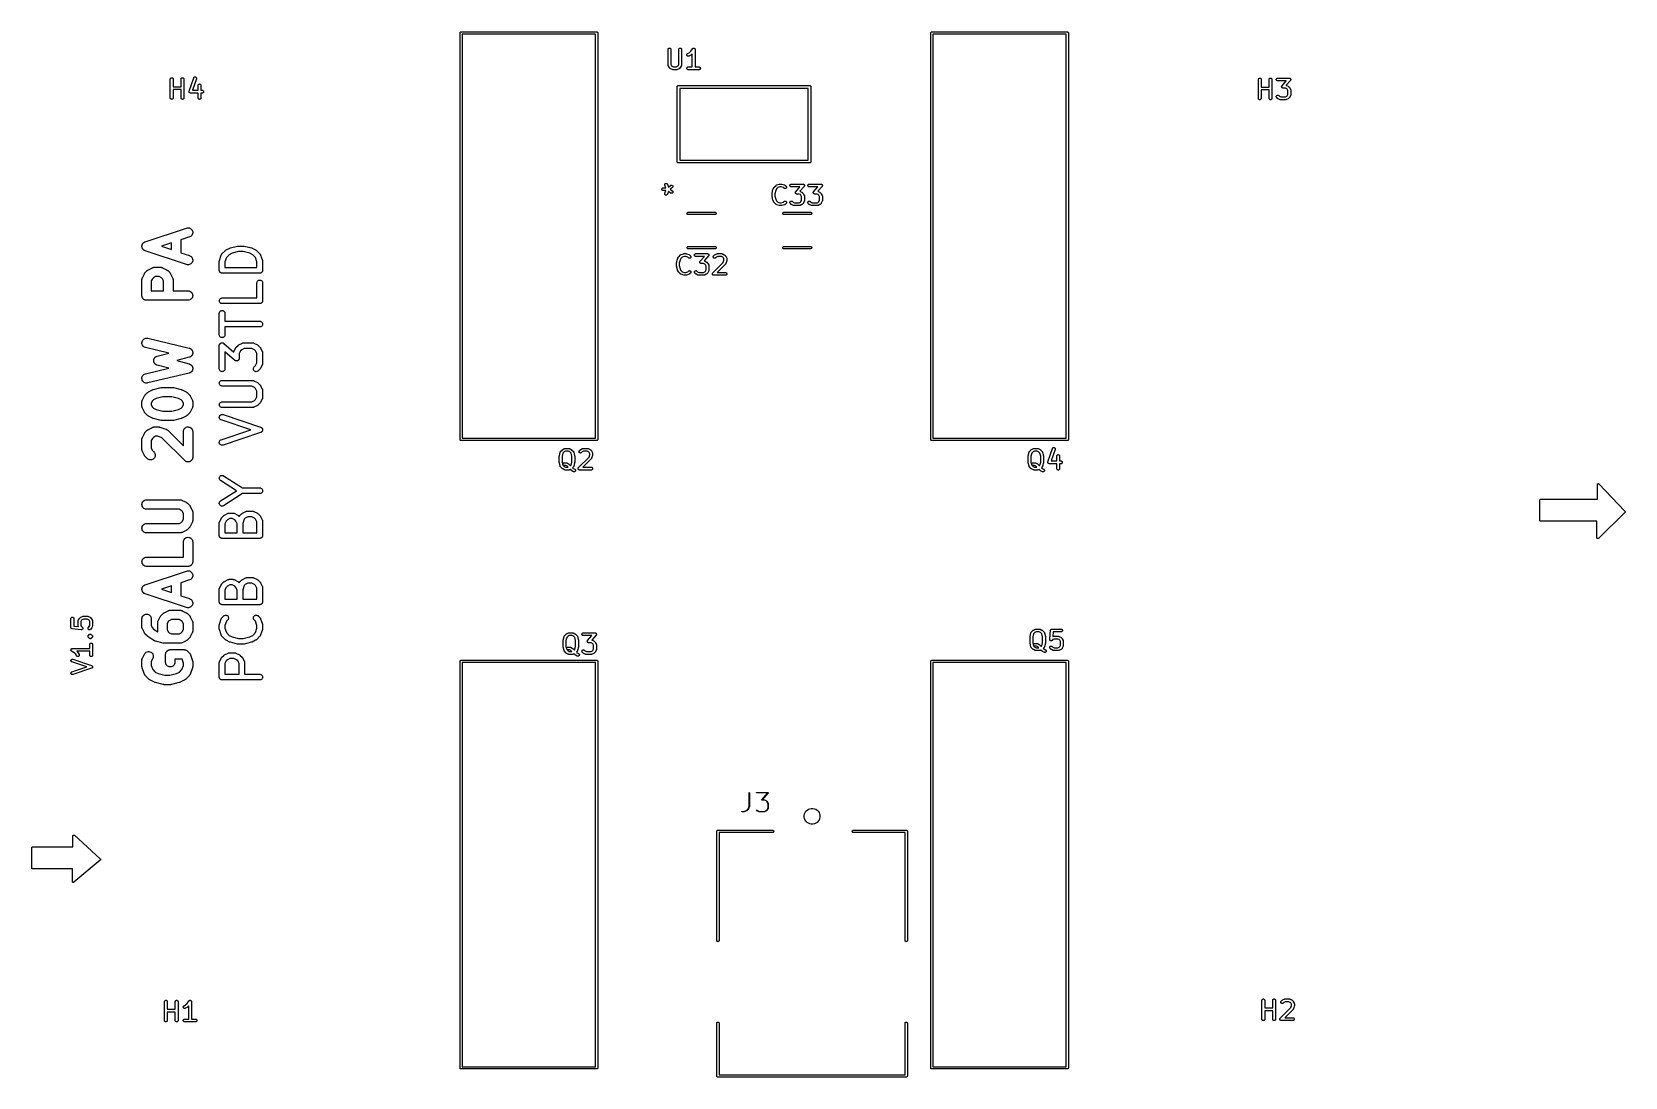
# Model space of a CAD drawing. Extents: x 60.1 to 144.7, y -116 to -60.4.
import ezdxf

# ---------------------------------------------------------------- set-up
doc = ezdxf.new("R2010")
doc.units = 0
doc.layers.add('BLACK', color=7, linetype='CONTINUOUS')

msp = doc.modelspace()

# ---------------------------------------------------------------- linework, layer by layer
at = {"layer": 'BLACK', "linetype": 'CONTINUOUS'}
for p, q in [((82.8397, -60.5), (82.8409, -60.4882)), ((82.84, -60.503), (82.8397, -60.5)), ((82.84, -82.0971), (82.84, -60.503)), ((82.8409, -60.4882), (82.8443, -60.4769)), ((82.8443, -60.4769), (82.8499, -60.4665)), ((82.8499, -60.4665), (82.8574, -60.4574)), ((82.8574, -60.4574), (82.8665, -60.4499)), ((82.8665, -60.4499), (82.8769, -60.4443)), ((82.8769, -60.4443), (82.8882, -60.4409)), ((82.8882, -60.4409), (82.8971, -60.44)), ((82.8971, -60.44), (82.9, -60.4397)), ((82.8971, -60.44), (82.8971, -60.44)), ((82.9, -60.4397), (82.9029, -60.44)), ((82.9029, -60.44), (90.0971, -60.44)), ((82.96, -60.56), (82.96, -82.04)), ((90.04, -60.56), (82.96, -60.56)), ((90.04, -82.04), (90.04, -60.56)), ((90.0971, -60.44), (90.1, -60.4397)), ((90.1, -60.4397), (90.1029, -60.44)), ((90.1029, -60.44), (90.1029, -60.44)), ((90.1029, -60.44), (90.1118, -60.4409)), ((90.1118, -60.4409), (90.1231, -60.4443)), ((90.1231, -60.4443), (90.1335, -60.4499)), ((90.1335, -60.4499), (90.1426, -60.4574)), ((90.1426, -60.4574), (90.1501, -60.4665)), ((90.1501, -60.4665), (90.1557, -60.4769)), ((90.1557, -60.4769), (90.1591, -60.4882)), ((90.1591, -60.4882), (90.1603, -60.5)), ((90.1603, -60.5), (90.16, -60.5029)), ((90.16, -60.5029), (90.16, -82.0971)), ((107.84, -60.5), (107.841, -60.4882)), ((107.84, -60.503), (107.84, -60.5)), ((107.84, -82.0971), (107.84, -60.503)), ((107.841, -60.4882), (107.844, -60.4769)), ((107.844, -60.4769), (107.85, -60.4665)), ((107.85, -60.4665), (107.857, -60.4574)), ((107.857, -60.4574), (107.867, -60.4499)), ((107.867, -60.4499), (107.877, -60.4443)), ((107.877, -60.4443), (107.888, -60.4409)), ((107.888, -60.4409), (107.897, -60.44)), ((107.897, -60.44), (107.9, -60.4397)), ((107.897, -60.44), (107.897, -60.44)), ((107.9, -60.4397), (107.903, -60.44)), ((107.903, -60.44), (115.097, -60.44)), ((107.96, -60.56), (107.96, -82.04)), ((115.04, -60.56), (107.96, -60.56)), ((115.04, -82.04), (115.04, -60.56)), ((115.097, -60.44), (115.1, -60.4397)), ((115.1, -60.4397), (115.103, -60.44)), ((115.103, -60.44), (115.103, -60.44)), ((115.103, -60.44), (115.112, -60.4409)), ((115.112, -60.4409), (115.123, -60.4443)), ((115.123, -60.4443), (115.133, -60.4499)), ((115.133, -60.4499), (115.143, -60.4574)), ((115.143, -60.4574), (115.15, -60.4665)), ((115.15, -60.4665), (115.156, -60.4769)), ((115.156, -60.4769), (115.159, -60.4882)), ((115.159, -60.4882), (115.16, -60.5)), ((115.16, -60.5), (115.16, -60.5029)), ((115.16, -60.5029), (115.16, -82.0971)), ((93.8881, -61.3763), (93.8897, -61.3618)), ((93.8881, -61.3774), (93.8881, -61.3763)), ((93.8881, -62.1869), (93.8881, -61.3774)), ((93.8897, -61.3618), (93.8942, -61.3478)), ((93.8942, -61.3478), (93.9012, -61.335)), ((93.9012, -61.335), (93.9106, -61.3238)), ((93.9106, -61.3238), (93.922, -61.3146)), ((93.922, -61.3146), (93.935, -61.3078)), ((93.935, -61.3078), (93.949, -61.3037)), ((93.949, -61.3037), (93.9636, -61.3024)), ((93.9636, -61.3024), (93.9782, -61.3039)), ((93.9782, -61.3039), (93.9922, -61.3082)), ((93.9922, -61.3082), (94.005, -61.3152)), ((94.005, -61.3152), (94.0163, -61.3245)), ((94.0163, -61.3245), (94.0256, -61.3359)), ((94.0256, -61.3359), (94.0324, -61.3488)), ((94.0324, -61.3488), (94.0367, -61.3628)), ((94.0367, -61.3628), (94.0381, -61.3774)), ((94.0381, -61.3774), (94.0381, -62.1692)), ((94.4595, -61.3763), (94.4612, -61.3618)), ((94.4595, -61.3774), (94.4595, -61.3763)), ((94.4595, -62.1692), (94.4595, -61.3774)), ((94.4612, -61.3618), (94.4656, -61.3478)), ((94.4656, -61.3478), (94.4726, -61.335)), ((94.4726, -61.335), (94.482, -61.3238)), ((94.482, -61.3238), (94.4935, -61.3146)), ((94.4935, -61.3146), (94.5064, -61.3078)), ((94.5064, -61.3078), (94.5205, -61.3037)), ((94.5205, -61.3037), (94.535, -61.3024)), ((94.535, -61.3024), (94.5496, -61.3039)), ((94.5496, -61.3039), (94.5636, -61.3082)), ((94.5636, -61.3082), (94.5765, -61.3152)), ((94.5765, -61.3152), (94.5877, -61.3245)), ((94.5877, -61.3245), (94.597, -61.3359)), ((94.597, -61.3359), (94.6039, -61.3488)), ((94.6039, -61.3488), (94.6081, -61.3628)), ((94.6081, -61.3628), (94.6095, -61.3774)), ((94.6095, -61.3774), (94.6095, -62.1869)), ((94.8883, -61.668), (94.8887, -61.6534)), ((94.8906, -61.6825), (94.8883, -61.668)), ((94.8887, -61.6534), (94.892, -61.6391)), ((94.8958, -61.6962), (94.8906, -61.6825)), ((94.892, -61.6391), (94.898, -61.6258)), ((94.9035, -61.7086), (94.8958, -61.6962)), ((94.898, -61.6258), (94.9065, -61.6139)), ((94.9135, -61.7193), (94.9035, -61.7086)), ((94.9065, -61.6139), (94.9172, -61.6038)), ((94.9253, -61.7279), (94.9135, -61.7193)), ((94.9172, -61.6038), (94.9296, -61.596)), ((94.9386, -61.734), (94.9253, -61.7279)), ((94.9296, -61.596), (95.0139, -61.5538)), ((94.9529, -61.7374), (94.9386, -61.734)), ((94.9675, -61.738), (94.9529, -61.7374)), ((94.982, -61.7357), (94.9675, -61.738)), ((94.9957, -61.7306), (94.982, -61.7357)), ((94.9966, -61.7302), (94.9957, -61.7306)), ((95.0919, -61.6826), (94.9966, -61.7302)), ((95.0139, -61.5538), (95.0953, -61.4725)), ((95.0954, -61.6803), (95.0919, -61.6826)), ((95.0953, -61.4725), (95.1864, -61.3358)), ((95.0992, -61.6784), (95.0954, -61.6803)), ((95.1016, -61.6764), (95.0992, -61.6784)), ((95.1043, -61.6748), (95.1016, -61.6764)), ((95.1073, -61.6719), (95.1043, -61.6748)), ((95.1106, -61.6692), (95.1073, -61.6719)), ((95.1114, -61.6685), (95.1106, -61.6692)), ((95.1738, -61.6061), (95.1114, -61.6685)), ((95.1738, -62.3024), (95.1738, -61.6061)), ((95.1864, -61.3358), (95.1869, -61.335)), ((95.1869, -61.335), (95.187, -61.3349)), ((95.1869, -61.335), (95.1869, -61.335)), ((95.1869, -61.335), (95.1869, -61.335)), ((95.187, -61.3349), (95.1917, -61.3293)), ((95.1917, -61.3293), (95.1963, -61.3238)), ((95.1963, -61.3238), (95.1964, -61.3238)), ((95.1964, -61.3237), (95.2023, -61.319)), ((95.1964, -61.3238), (95.1964, -61.3237)), ((95.2023, -61.319), (95.2077, -61.3146)), ((95.2077, -61.3146), (95.2078, -61.3146)), ((95.2078, -61.3146), (95.2147, -61.311)), ((95.2078, -61.3146), (95.2078, -61.3146)), ((95.2147, -61.311), (95.2207, -61.3078)), ((95.2207, -61.3078), (95.2208, -61.3078)), ((95.2208, -61.3078), (95.2281, -61.3057)), ((95.2208, -61.3078), (95.2208, -61.3078)), ((95.2281, -61.3057), (95.2348, -61.3037)), ((95.2348, -61.3037), (95.2348, -61.3037)), ((95.2348, -61.3037), (95.2349, -61.3037)), ((95.2349, -61.3037), (95.2421, -61.303)), ((95.2421, -61.303), (95.2493, -61.3024)), ((95.2493, -61.3024), (95.2494, -61.3024)), ((95.2494, -61.3024), (95.2495, -61.3024)), ((95.2495, -61.3024), (95.2569, -61.3032)), ((95.2569, -61.3032), (95.2639, -61.3039)), ((95.2639, -61.3039), (95.2639, -61.3039)), ((95.2639, -61.3039), (95.264, -61.3039)), ((95.264, -61.3039), (95.2714, -61.3062)), ((95.2714, -61.3062), (95.2779, -61.3082)), ((95.2779, -61.3082), (95.2779, -61.3083)), ((95.2779, -61.3083), (95.278, -61.3083)), ((95.278, -61.3083), (95.2845, -61.3118)), ((95.2845, -61.3118), (95.2907, -61.3152)), ((95.2907, -61.3152), (95.2908, -61.3152)), ((95.2908, -61.3152), (95.2908, -61.3153)), ((95.2908, -61.3153), (95.2964, -61.3199)), ((95.2964, -61.3199), (95.302, -61.3245)), ((95.302, -61.3245), (95.3021, -61.3246)), ((95.3021, -61.3246), (95.3021, -61.3246)), ((95.3021, -61.3246), (95.307, -61.3306)), ((95.307, -61.3306), (95.3113, -61.3359)), ((95.3113, -61.3359), (95.3113, -61.3359)), ((95.3113, -61.3359), (95.3113, -61.336)), ((95.3113, -61.336), (95.315, -61.3429)), ((95.315, -61.3429), (95.3181, -61.3488)), ((95.3181, -61.3488), (95.3182, -61.3489)), ((95.3182, -61.3489), (95.3182, -61.3489)), ((95.3182, -61.3489), (95.3204, -61.3561)), ((95.3204, -61.3561), (95.3224, -61.3628)), ((95.3224, -61.3628), (95.3224, -61.3629)), ((95.3224, -61.3629), (95.3224, -61.3629)), ((95.3224, -61.3629), (95.3231, -61.3703)), ((95.3231, -61.3703), (95.3238, -61.3774)), ((95.3238, -61.3774), (95.3238, -62.3024)), ((93.8883, -62.1891), (93.8881, -62.1869)), ((93.8882, -62.1913), (93.8883, -62.1891)), ((93.889, -62.1964), (93.8882, -62.1913)), ((93.8895, -62.2015), (93.889, -62.1964)), ((93.8902, -62.2036), (93.8895, -62.2015)), ((93.8905, -62.2058), (93.8902, -62.2036)), ((93.8923, -62.2106), (93.8905, -62.2058)), ((93.8938, -62.2155), (93.8923, -62.2106)), ((93.8948, -62.2174), (93.8938, -62.2155)), ((93.8956, -62.2195), (93.8948, -62.2174)), ((93.896, -62.2204), (93.8956, -62.2195)), ((93.9436, -62.3157), (93.896, -62.2204)), ((93.9459, -62.3193), (93.9436, -62.3157)), ((93.9478, -62.323), (93.9459, -62.3193)), ((93.9498, -62.3254), (93.9478, -62.323)), ((93.9514, -62.3281), (93.9498, -62.3254)), ((93.9543, -62.3311), (93.9514, -62.3281)), ((93.9569, -62.3344), (93.9543, -62.3311)), ((93.9577, -62.3352), (93.9569, -62.3344)), ((94.0053, -62.3828), (93.9577, -62.3352)), ((94.0086, -62.3855), (94.0053, -62.3828)), ((94.0116, -62.3884), (94.0086, -62.3855)), ((94.0142, -62.3901), (94.0116, -62.3884)), ((94.0166, -62.3921), (94.0142, -62.3901)), ((94.0203, -62.3941), (94.0166, -62.3921)), ((94.0239, -62.3964), (94.0203, -62.3941)), ((94.0248, -62.3968), (94.0239, -62.3964)), ((94.12, -62.4445), (94.0248, -62.3968)), ((94.0381, -62.1692), (94.0724, -62.2377)), ((94.0724, -62.2377), (94.1028, -62.2681)), ((94.1028, -62.2681), (94.1713, -62.3024)), ((94.1221, -62.4453), (94.12, -62.4445)), ((94.124, -62.4463), (94.1221, -62.4453)), ((94.1289, -62.4479), (94.124, -62.4463)), ((94.1337, -62.4497), (94.1289, -62.4479)), ((94.1359, -62.4501), (94.1337, -62.4497)), ((94.138, -62.4507), (94.1359, -62.4501)), ((94.1431, -62.4513), (94.138, -62.4507)), ((94.1481, -62.4522), (94.1431, -62.4513)), ((94.1503, -62.4521), (94.1481, -62.4522)), ((94.1525, -62.4524), (94.1503, -62.4521)), ((94.1536, -62.4524), (94.1525, -62.4524)), ((94.344, -62.4524), (94.1536, -62.4524)), ((94.1713, -62.3024), (94.3263, -62.3024)), ((94.3263, -62.3024), (94.3949, -62.2681)), ((94.3462, -62.4522), (94.344, -62.4524)), ((94.3484, -62.4523), (94.3462, -62.4522)), ((94.3535, -62.4515), (94.3484, -62.4523)), ((94.3586, -62.451), (94.3535, -62.4515)), ((94.3607, -62.4503), (94.3586, -62.451)), ((94.3629, -62.45), (94.3607, -62.4503)), ((94.3677, -62.4482), (94.3629, -62.45)), ((94.3726, -62.4467), (94.3677, -62.4482)), ((94.3746, -62.4457), (94.3726, -62.4467)), ((94.3766, -62.4449), (94.3746, -62.4457)), ((94.3776, -62.4445), (94.3766, -62.4449)), ((94.4728, -62.3968), (94.3776, -62.4445)), ((94.3949, -62.2681), (94.4253, -62.2377)), ((94.4253, -62.2377), (94.4595, -62.1692)), ((94.4764, -62.3946), (94.4728, -62.3968)), ((94.4801, -62.3927), (94.4764, -62.3946)), ((94.4826, -62.3907), (94.4801, -62.3927)), ((94.4852, -62.3891), (94.4826, -62.3907)), ((94.4883, -62.3862), (94.4852, -62.3891)), ((94.4916, -62.3835), (94.4883, -62.3862)), ((94.4923, -62.3828), (94.4916, -62.3835)), ((94.5399, -62.3352), (94.4923, -62.3828)), ((94.5426, -62.3319), (94.5399, -62.3352)), ((94.5455, -62.3289), (94.5426, -62.3319)), ((94.5472, -62.3263), (94.5455, -62.3289)), ((94.5492, -62.3239), (94.5472, -62.3263)), ((94.5512, -62.3202), (94.5492, -62.3239)), ((94.5535, -62.3166), (94.5512, -62.3202)), ((94.554, -62.3157), (94.5535, -62.3166)), ((94.6016, -62.2204), (94.554, -62.3157)), ((94.6024, -62.2184), (94.6016, -62.2204)), ((94.6035, -62.2164), (94.6024, -62.2184)), ((94.605, -62.2116), (94.6035, -62.2164)), ((94.6068, -62.2068), (94.605, -62.2116)), ((94.6072, -62.2046), (94.6068, -62.2068)), ((94.6079, -62.2025), (94.6072, -62.2046)), ((94.6085, -62.1974), (94.6079, -62.2025)), ((94.6093, -62.1924), (94.6085, -62.1974)), ((94.6095, -62.188), (94.6093, -62.1901)), ((94.6093, -62.1901), (94.6093, -62.1924)), ((94.6095, -62.1869), (94.6095, -62.188)), ((94.8881, -62.3769), (94.8896, -62.3623)), ((94.8894, -62.3914), (94.8881, -62.3769)), ((94.8936, -62.4055), (94.8894, -62.3914)), ((94.8896, -62.3623), (94.894, -62.3483)), ((94.9003, -62.4184), (94.8936, -62.4055)), ((94.894, -62.3483), (94.9009, -62.3354)), ((94.9095, -62.4299), (94.9003, -62.4184)), ((94.9009, -62.3354), (94.9102, -62.3242)), ((94.9207, -62.4393), (94.9095, -62.4299)), ((94.9102, -62.3242), (94.9216, -62.3149)), ((94.9335, -62.4463), (94.9207, -62.4393)), ((94.9216, -62.3149), (94.9345, -62.308)), ((94.9475, -62.4507), (94.9335, -62.4463)), ((94.9345, -62.308), (94.9485, -62.3038)), ((94.962, -62.4524), (94.9475, -62.4507)), ((94.9485, -62.3038), (94.9631, -62.3024)), ((94.9631, -62.4524), (94.962, -62.4524)), ((94.9631, -62.3024), (95.1738, -62.3024)), ((95.5345, -62.4524), (94.9631, -62.4524)), ((95.3238, -62.3024), (95.5345, -62.3024)), ((95.5345, -62.3024), (95.5356, -62.3024)), ((95.5491, -62.451), (95.5345, -62.4524)), ((95.5356, -62.3024), (95.5501, -62.304)), ((95.5631, -62.4467), (95.5491, -62.451)), ((95.5501, -62.304), (95.5641, -62.3084)), ((95.576, -62.4398), (95.5631, -62.4467)), ((95.5641, -62.3084), (95.5769, -62.3155)), ((95.5874, -62.4306), (95.576, -62.4398)), ((95.5769, -62.3155), (95.5881, -62.3249)), ((95.5967, -62.4193), (95.5874, -62.4306)), ((95.5881, -62.3249), (95.5973, -62.3363)), ((95.6037, -62.4064), (95.5967, -62.4193)), ((95.5973, -62.3363), (95.6041, -62.3493)), ((95.608, -62.3925), (95.6037, -62.4064)), ((95.6041, -62.3493), (95.6082, -62.3633)), ((95.6095, -62.3779), (95.608, -62.3925)), ((95.6082, -62.3633), (95.6095, -62.3779)), ((67.4531, -62.9513), (67.4547, -62.9368)), ((67.4531, -62.9524), (67.4531, -62.9513)), ((67.4531, -63.9524), (67.4531, -62.9524)), ((67.4547, -62.9368), (67.4592, -62.9228)), ((67.4592, -62.9228), (67.4662, -62.91)), ((67.4662, -62.91), (67.4756, -62.8988)), ((67.4756, -62.8988), (67.487, -62.8896)), ((67.487, -62.8896), (67.5, -62.8828)), ((67.5, -62.8828), (67.514, -62.8787)), ((67.514, -62.8787), (67.5286, -62.8774)), ((67.5286, -62.8774), (67.5432, -62.8789)), ((67.5432, -62.8789), (67.5572, -62.8832)), ((67.5572, -62.8832), (67.57, -62.8902)), ((67.57, -62.8902), (67.5813, -62.8995)), ((67.5813, -62.8995), (67.5906, -62.9109)), ((67.5906, -62.9109), (67.5974, -62.9238)), ((67.5974, -62.9238), (67.6017, -62.9378)), ((67.6017, -62.9378), (67.6031, -62.9524)), ((67.6031, -62.9524), (67.6031, -63.3536)), ((67.6031, -63.3536), (68.0245, -63.3536)), ((68.0245, -62.9513), (68.0262, -62.9368)), ((68.0245, -62.9524), (68.0245, -62.9513)), ((68.0245, -63.3536), (68.0245, -62.9524)), ((68.0262, -62.9368), (68.0306, -62.9228)), ((68.0306, -62.9228), (68.0376, -62.91)), ((68.0376, -62.91), (68.047, -62.8988)), ((68.047, -62.8988), (68.0585, -62.8896)), ((68.0585, -62.8896), (68.0714, -62.8828)), ((68.0714, -62.8828), (68.0855, -62.8787)), ((68.0855, -62.8787), (68.1, -62.8774)), ((68.1, -62.8774), (68.1146, -62.8789)), ((68.1146, -62.8789), (68.1286, -62.8832)), ((68.1286, -62.8832), (68.1415, -62.8902)), ((68.1415, -62.8902), (68.1527, -62.8995)), ((68.1527, -62.8995), (68.162, -62.9109)), ((68.162, -62.9109), (68.1689, -62.9238)), ((68.1689, -62.9238), (68.1731, -62.9378)), ((68.1731, -62.9378), (68.1745, -62.9524)), ((68.1745, -62.9524), (68.1745, -63.9524)), ((68.4569, -63.5953), (68.695, -62.881)), ((68.8373, -62.9285), (68.6322, -63.544)), ((68.695, -62.881), (68.6954, -62.8801)), ((68.6954, -62.8801), (68.7015, -62.8668)), ((68.7015, -62.8668), (68.7101, -62.8549)), ((68.7101, -62.8549), (68.7209, -62.845)), ((68.7209, -62.845), (68.7334, -62.8373)), ((68.7334, -62.8373), (68.7471, -62.8322)), ((68.7471, -62.8322), (68.7615, -62.8299)), ((68.7615, -62.8299), (68.7762, -62.8304)), ((68.7762, -62.8304), (68.7904, -62.8338)), ((68.7904, -62.8338), (68.8037, -62.8398)), ((68.8037, -62.8398), (68.8156, -62.8484)), ((68.8156, -62.8484), (68.8256, -62.859)), ((68.8256, -62.859), (68.8334, -62.8715)), ((68.8334, -62.8715), (68.8386, -62.8851)), ((68.8406, -62.9142), (68.8373, -62.9285)), ((68.8386, -62.8851), (68.841, -62.8996)), ((68.841, -62.8996), (68.8406, -62.9142)), ((68.9293, -63.2847), (68.9309, -63.2701)), ((68.9293, -63.2857), (68.9293, -63.2847)), ((68.9293, -63.544), (68.9293, -63.2857)), ((68.9309, -63.2701), (68.9353, -63.2562)), ((68.9353, -63.2562), (68.9424, -63.2433)), ((68.9424, -63.2433), (68.9518, -63.2321)), ((68.9518, -63.2321), (68.9632, -63.223)), ((68.9632, -63.223), (68.9762, -63.2162)), ((68.9762, -63.2162), (68.9902, -63.212)), ((68.9902, -63.212), (69.0048, -63.2107)), ((69.0048, -63.2107), (69.0194, -63.2122)), ((69.0194, -63.2122), (69.0333, -63.2166)), ((69.0333, -63.2166), (69.0462, -63.2235)), ((69.0462, -63.2235), (69.0575, -63.2329)), ((69.0575, -63.2329), (69.0668, -63.2442)), ((69.0668, -63.2442), (69.0736, -63.2571)), ((69.0736, -63.2571), (69.0779, -63.2711)), ((69.0779, -63.2711), (69.0793, -63.2857)), ((69.0793, -63.2857), (69.0793, -63.544)), ((94.3686, -63.3688), (94.3701, -63.3539)), ((94.369, -63.3725), (94.3686, -63.3688)), ((94.369, -67.3275), (94.369, -63.3725)), ((94.3701, -63.3539), (94.3745, -63.3395)), ((94.3745, -63.3395), (94.3815, -63.3263)), ((94.3815, -63.3263), (94.3911, -63.3147)), ((94.3911, -63.3147), (94.4027, -63.3051)), ((94.4027, -63.3051), (94.4159, -63.2981)), ((94.4159, -63.2981), (94.4303, -63.2937)), ((94.4303, -63.2937), (94.4415, -63.2926)), ((94.4415, -63.2926), (94.4452, -63.2922)), ((94.4452, -63.2922), (94.4489, -63.2926)), ((94.4489, -63.2926), (101.401, -63.2926)), ((94.5214, -63.445), (94.5214, -67.255)), ((101.329, -63.445), (94.5214, -63.445)), ((101.329, -67.255), (101.329, -63.445)), ((101.401, -63.2926), (101.405, -63.2922)), ((101.405, -63.2922), (101.409, -63.2926)), ((101.409, -63.2926), (101.42, -63.2937)), ((101.42, -63.2937), (101.434, -63.2981)), ((101.434, -63.2981), (101.447, -63.3051)), ((101.447, -63.3051), (101.459, -63.3147)), ((101.459, -63.3147), (101.468, -63.3263)), ((101.468, -63.3263), (101.476, -63.3395)), ((101.476, -63.3395), (101.48, -63.3539)), ((101.48, -63.3539), (101.481, -63.3688)), ((101.481, -63.3688), (101.481, -63.3725)), ((101.481, -63.3725), (101.481, -67.3275)), ((125.243, -62.9713), (125.245, -62.9568)), ((125.243, -62.9724), (125.243, -62.9713)), ((125.243, -63.9724), (125.243, -62.9724)), ((125.245, -62.9568), (125.249, -62.9428)), ((125.249, -62.9428), (125.256, -62.93)), ((125.256, -62.93), (125.266, -62.9188)), ((125.266, -62.9188), (125.277, -62.9096)), ((125.277, -62.9096), (125.29, -62.9028)), ((125.29, -62.9028), (125.304, -62.8987)), ((125.304, -62.8987), (125.319, -62.8974)), ((125.319, -62.8974), (125.333, -62.8989)), ((125.333, -62.8989), (125.347, -62.9032)), ((125.347, -62.9032), (125.36, -62.9102)), ((125.36, -62.9102), (125.371, -62.9195)), ((125.371, -62.9195), (125.381, -62.9309)), ((125.381, -62.9309), (125.387, -62.9438)), ((125.387, -62.9438), (125.392, -62.9578)), ((125.392, -62.9578), (125.393, -62.9724)), ((125.393, -62.9724), (125.393, -63.3736)), ((125.393, -63.3736), (125.815, -63.3736)), ((125.815, -62.9713), (125.816, -62.9568)), ((125.815, -62.9724), (125.815, -62.9713)), ((125.815, -63.3736), (125.815, -62.9724)), ((125.816, -62.9568), (125.821, -62.9428)), ((125.821, -62.9428), (125.828, -62.93)), ((125.828, -62.93), (125.837, -62.9188)), ((125.837, -62.9188), (125.848, -62.9096)), ((125.848, -62.9096), (125.861, -62.9028)), ((125.861, -62.9028), (125.875, -62.8987)), ((125.875, -62.8987), (125.89, -62.8974)), ((125.89, -62.8974), (125.905, -62.8989)), ((125.905, -62.8989), (125.919, -62.9032)), ((125.919, -62.9032), (125.931, -62.9102)), ((125.931, -62.9102), (125.943, -62.9195)), ((125.943, -62.9195), (125.952, -62.9309)), ((125.952, -62.9309), (125.959, -62.9438)), ((125.959, -62.9438), (125.963, -62.9578)), ((125.963, -62.9578), (125.965, -62.9724)), ((125.965, -62.9724), (125.965, -63.9724)), ((126.195, -62.9719), (126.197, -62.9573)), ((126.197, -62.9864), (126.195, -62.9719)), ((126.197, -62.9573), (126.201, -62.9433)), ((126.201, -63.0005), (126.197, -62.9864)), ((126.201, -62.9433), (126.208, -62.9304)), ((126.208, -63.0134), (126.201, -63.0005)), ((126.208, -62.9304), (126.218, -62.9192)), ((126.217, -63.0249), (126.208, -63.0134)), ((126.228, -63.0343), (126.217, -63.0249)), ((126.218, -62.9192), (126.229, -62.9099)), ((126.241, -63.0413), (126.228, -63.0343)), ((126.229, -62.9099), (126.242, -62.903)), ((126.255, -63.0457), (126.241, -63.0413)), ((126.242, -62.903), (126.256, -62.8988)), ((126.269, -63.0474), (126.255, -63.0457)), ((126.256, -62.8988), (126.27, -62.8974)), ((126.27, -63.0474), (126.269, -63.0474)), ((126.27, -62.8974), (126.89, -62.8974)), ((126.724, -63.0474), (126.27, -63.0474)), ((126.481, -63.3528), (126.482, -63.3481)), ((126.481, -63.3554), (126.481, -63.3528)), ((126.481, -63.3581), (126.481, -63.3554)), ((126.482, -63.3627), (126.481, -63.3581)), ((126.482, -63.3409), (126.483, -63.3383)), ((126.482, -63.3434), (126.482, -63.3409)), ((126.482, -63.3481), (126.482, -63.3434)), ((126.483, -63.3674), (126.482, -63.3627)), ((126.483, -63.3383), (126.484, -63.3338)), ((126.483, -63.3699), (126.483, -63.3674)), ((126.484, -63.3725), (126.483, -63.3699)), ((126.484, -63.3338), (126.485, -63.3292)), ((126.485, -63.3769), (126.484, -63.3725)), ((126.485, -63.3292), (126.486, -63.3268)), ((126.487, -63.3814), (126.485, -63.3769)), ((126.486, -63.3268), (126.487, -63.3243)), ((126.487, -63.3243), (126.489, -63.3201)), ((126.488, -63.3838), (126.487, -63.3814)), ((126.489, -63.3862), (126.488, -63.3838)), ((126.489, -63.3201), (126.491, -63.3158)), ((126.491, -63.3902), (126.489, -63.3862)), ((126.491, -63.3158), (126.493, -63.3137)), ((126.493, -63.3944), (126.491, -63.3902)), ((126.493, -63.3137), (126.494, -63.3114)), ((126.495, -63.3964), (126.493, -63.3944)), ((126.494, -63.3114), (126.497, -63.3078)), ((126.496, -63.3987), (126.495, -63.3964)), ((126.5, -63.4021), (126.496, -63.3987)), ((126.497, -63.3078), (126.5, -63.3039)), ((126.5, -63.3039), (126.724, -63.0474)), ((126.503, -63.4058), (126.5, -63.4021)), ((126.505, -63.4075), (126.503, -63.4058)), ((126.506, -63.4094), (126.505, -63.4075)), ((126.51, -63.4122), (126.506, -63.4094)), ((126.514, -63.4152), (126.51, -63.4122)), ((126.516, -63.4165), (126.514, -63.4152)), ((126.518, -63.418), (126.516, -63.4165)), ((126.523, -63.42), (126.518, -63.418)), ((126.527, -63.4223), (126.523, -63.42)), ((126.529, -63.4231), (126.527, -63.4223)), ((126.532, -63.4242), (126.529, -63.4231)), ((126.536, -63.4253), (126.532, -63.4242)), ((126.541, -63.4267), (126.536, -63.4253)), ((126.543, -63.427), (126.541, -63.4267)), ((126.546, -63.4276), (126.543, -63.427)), ((126.55, -63.4278), (126.546, -63.4276)), ((126.555, -63.4283), (126.55, -63.4278)), ((126.556, -63.4283), (126.555, -63.4283)), ((126.681, -63.4283), (126.556, -63.4283)), ((126.75, -63.4626), (126.681, -63.4283)), ((126.946, -63.0218), (126.719, -63.2811)), ((126.719, -63.2811), (126.724, -63.2828)), ((126.724, -63.2828), (126.729, -63.2844)), ((126.729, -63.2844), (126.731, -63.2855)), ((126.731, -63.2855), (126.733, -63.2863)), ((126.733, -63.2863), (126.828, -63.3339)), ((126.78, -63.493), (126.75, -63.4626)), ((126.828, -63.3339), (126.829, -63.3343)), ((126.829, -63.3343), (126.832, -63.3366)), ((126.832, -63.3366), (126.836, -63.3386)), ((126.836, -63.3386), (126.838, -63.3406)), ((126.838, -63.3406), (126.841, -63.3423)), ((126.841, -63.3423), (126.844, -63.3452)), ((126.844, -63.3452), (126.847, -63.3479)), ((126.847, -63.3479), (126.895, -63.3955)), ((126.89, -62.8974), (126.891, -62.8974)), ((126.891, -62.8974), (126.895, -62.8979)), ((126.895, -62.8979), (126.9, -62.8981)), ((126.895, -63.3955), (126.896, -63.3963)), ((126.896, -63.3963), (126.898, -63.3996)), ((126.898, -63.3996), (126.901, -63.4026)), ((126.9, -62.8981), (126.903, -62.8987)), ((126.901, -63.4026), (126.903, -63.4053)), ((126.903, -62.8987), (126.905, -62.899)), ((126.903, -63.4053), (126.905, -63.4077)), ((126.905, -62.899), (126.91, -62.9004)), ((126.905, -63.4077), (126.907, -63.4115)), ((126.907, -63.4115), (126.909, -63.415)), ((126.909, -63.415), (126.957, -63.5103)), ((126.91, -62.9004), (126.914, -62.9015)), ((126.914, -62.9015), (126.917, -62.9026)), ((126.917, -62.9026), (126.919, -62.9034)), ((126.919, -62.9034), (126.923, -62.9057)), ((126.923, -62.9057), (126.927, -62.9077)), ((126.927, -62.9077), (126.93, -62.9092)), ((126.93, -62.9092), (126.932, -62.9105)), ((126.932, -62.9105), (126.935, -62.9135)), ((126.935, -62.9135), (126.939, -62.9163)), ((126.939, -62.9163), (126.941, -62.9182)), ((126.941, -62.9182), (126.943, -62.9199)), ((126.943, -62.9199), (126.946, -62.9236)), ((126.946, -62.9236), (126.949, -62.927)), ((126.949, -63.0179), (126.946, -63.0218)), ((126.949, -62.927), (126.951, -62.9293)), ((126.952, -63.0143), (126.949, -63.0179)), ((126.951, -62.9293), (126.952, -62.9313)), ((126.952, -62.9313), (126.954, -62.9355)), ((126.953, -63.012), (126.952, -63.0143)), ((126.954, -63.0099), (126.953, -63.012)), ((126.954, -62.9355), (126.957, -62.9395)), ((126.956, -63.0056), (126.954, -63.0099)), ((126.959, -63.0014), (126.956, -63.0056)), ((126.957, -62.9395), (126.958, -62.942)), ((126.958, -62.942), (126.959, -62.9443)), ((126.959, -62.9443), (126.96, -62.9488)), ((126.961, -62.9965), (126.959, -62.9989)), ((126.959, -62.9989), (126.959, -63.0014)), ((126.96, -62.9488), (126.962, -62.9532)), ((126.962, -62.9919), (126.961, -62.9965)), ((126.962, -62.9532), (126.962, -62.9558)), ((126.962, -62.9558), (126.963, -62.9583)), ((126.963, -62.9875), (126.962, -62.9919)), ((126.963, -62.9583), (126.964, -62.963)), ((126.964, -62.9823), (126.963, -62.9848)), ((126.963, -62.9848), (126.963, -62.9875)), ((126.964, -62.963), (126.964, -62.9677)), ((126.964, -62.9677), (126.964, -62.9703)), ((126.964, -62.9703), (126.965, -62.9729)), ((126.965, -62.9729), (126.964, -62.9776)), ((126.964, -62.9776), (126.964, -62.9823)), ((67.4545, -63.9669), (67.4531, -63.9524)), ((67.4588, -63.981), (67.4545, -63.9669)), ((67.4656, -63.9939), (67.4588, -63.981)), ((67.4749, -64.0052), (67.4656, -63.9939)), ((67.4862, -64.0146), (67.4749, -64.0052)), ((67.499, -64.0215), (67.4862, -64.0146)), ((67.513, -64.0258), (67.499, -64.0215)), ((67.5276, -64.0274), (67.513, -64.0258)), ((67.5421, -64.0261), (67.5276, -64.0274)), ((67.5562, -64.0219), (67.5421, -64.0261)), ((67.5692, -64.0151), (67.5562, -64.0219)), ((67.5806, -64.006), (67.5692, -64.0151)), ((67.59, -63.9948), (67.5806, -64.006)), ((67.597, -63.9819), (67.59, -63.9948)), ((67.6015, -63.968), (67.597, -63.9819)), ((67.6031, -63.9534), (67.6015, -63.968)), ((68.0245, -63.5036), (67.6031, -63.5036)), ((67.6031, -63.5036), (67.6031, -63.9524)), ((67.6031, -63.9524), (67.6031, -63.9534)), ((68.0245, -63.9524), (68.0245, -63.5036)), ((68.026, -63.9669), (68.0245, -63.9524)), ((68.0302, -63.981), (68.026, -63.9669)), ((68.0371, -63.9939), (68.0302, -63.981)), ((68.0463, -64.0052), (68.0371, -63.9939)), ((68.0576, -64.0146), (68.0463, -64.0052)), ((68.0705, -64.0215), (68.0576, -64.0146)), ((68.0844, -64.0258), (68.0705, -64.0215)), ((68.099, -64.0274), (68.0844, -64.0258)), ((68.1136, -64.0261), (68.099, -64.0274)), ((68.1276, -64.0219), (68.1136, -64.0261)), ((68.1406, -64.0151), (68.1276, -64.0219)), ((68.152, -64.006), (68.1406, -64.0151)), ((68.1614, -63.9948), (68.152, -64.006)), ((68.1685, -63.9819), (68.1614, -63.9948)), ((68.1729, -63.968), (68.1685, -63.9819)), ((68.1745, -63.9534), (68.1729, -63.968)), ((68.1745, -63.9524), (68.1745, -63.9534)), ((68.4531, -63.6185), (68.4536, -63.6141)), ((68.4534, -63.6214), (68.4531, -63.6185)), ((68.4533, -63.6242), (68.4534, -63.6214)), ((68.454, -63.6286), (68.4533, -63.6242)), ((68.4536, -63.6141), (68.4537, -63.6096)), ((68.4537, -63.6096), (68.4543, -63.6068)), ((68.4544, -63.6331), (68.454, -63.6286)), ((68.4543, -63.6068), (68.4546, -63.604)), ((68.4552, -63.6359), (68.4544, -63.6331)), ((68.4546, -63.604), (68.456, -63.5997)), ((68.4557, -63.6387), (68.4552, -63.6359)), ((68.4573, -63.6428), (68.4557, -63.6387)), ((68.456, -63.5997), (68.4569, -63.5953)), ((68.4586, -63.6471), (68.4573, -63.6428)), ((68.4599, -63.6497), (68.4586, -63.6471)), ((68.4609, -63.6524), (68.4599, -63.6497)), ((68.4633, -63.6562), (68.4609, -63.6524)), ((68.4653, -63.6601), (68.4633, -63.6562)), ((68.4671, -63.6623), (68.4653, -63.6601)), ((68.4686, -63.6648), (68.4671, -63.6623)), ((68.4717, -63.668), (68.4686, -63.6648)), ((68.4745, -63.6715), (68.4717, -63.668)), ((68.4767, -63.6734), (68.4745, -63.6715)), ((68.4787, -63.6754), (68.4767, -63.6734)), ((68.4823, -63.6781), (68.4787, -63.6754)), ((68.4857, -63.6809), (68.4823, -63.6781)), ((68.4882, -63.6823), (68.4857, -63.6809)), ((68.4906, -63.684), (68.4882, -63.6823)), ((68.4946, -63.6858), (68.4906, -63.684)), ((68.4985, -63.688), (68.4946, -63.6858)), ((68.5013, -63.6888), (68.4985, -63.688)), ((68.5039, -63.69), (68.5013, -63.6888)), ((68.5082, -63.6911), (68.5039, -63.69)), ((68.5125, -63.6924), (68.5082, -63.6911)), ((68.5153, -63.6927), (68.5125, -63.6924)), ((68.5181, -63.6934), (68.5153, -63.6927)), ((68.5226, -63.6935), (68.5181, -63.6934)), ((68.527, -63.694), (68.5226, -63.6935)), ((68.5281, -63.694), (68.527, -63.694)), ((68.9293, -63.694), (68.5281, -63.694)), ((68.6322, -63.544), (68.9293, -63.544)), ((68.9293, -63.9524), (68.9293, -63.694)), ((68.9307, -63.9669), (68.9293, -63.9524)), ((68.9349, -63.981), (68.9307, -63.9669)), ((68.9418, -63.9939), (68.9349, -63.981)), ((68.9511, -64.0052), (68.9418, -63.9939)), ((68.9623, -64.0146), (68.9511, -64.0052)), ((68.9752, -64.0215), (68.9623, -64.0146)), ((68.9892, -64.0258), (68.9752, -64.0215)), ((69.0038, -64.0274), (68.9892, -64.0258)), ((69.0183, -64.0261), (69.0038, -64.0274)), ((69.0324, -64.0219), (69.0183, -64.0261)), ((69.0454, -64.0151), (69.0324, -64.0219)), ((69.0568, -64.006), (69.0454, -64.0151)), ((69.0662, -63.9948), (69.0568, -64.006)), ((69.0732, -63.9819), (69.0662, -63.9948)), ((69.0776, -63.968), (69.0732, -63.9819)), ((69.0793, -63.9534), (69.0776, -63.968)), ((69.0793, -63.544), (69.1471, -63.544)), ((69.1471, -63.694), (69.0793, -63.694)), ((69.0793, -63.694), (69.0793, -63.9524)), ((69.0793, -63.9524), (69.0793, -63.9534)), ((69.1471, -63.544), (69.1482, -63.5441)), ((69.1617, -63.6926), (69.1471, -63.694)), ((69.1482, -63.5441), (69.1627, -63.5457)), ((69.1757, -63.6884), (69.1617, -63.6926)), ((69.1627, -63.5457), (69.1767, -63.5501)), ((69.1886, -63.6815), (69.1757, -63.6884)), ((69.1767, -63.5501), (69.1895, -63.5572)), ((69.2, -63.6723), (69.1886, -63.6815)), ((69.1895, -63.5572), (69.2007, -63.5666)), ((69.2093, -63.661), (69.2, -63.6723)), ((69.2007, -63.5666), (69.2099, -63.578)), ((69.2163, -63.6481), (69.2093, -63.661)), ((69.2099, -63.578), (69.2167, -63.591)), ((69.2206, -63.6341), (69.2163, -63.6481)), ((69.2167, -63.591), (69.2208, -63.605)), ((69.2221, -63.6196), (69.2206, -63.6341)), ((69.2208, -63.605), (69.2221, -63.6196)), ((125.245, -63.9869), (125.243, -63.9724)), ((125.249, -64.001), (125.245, -63.9869)), ((125.256, -64.0139), (125.249, -64.001)), ((125.265, -64.0252), (125.256, -64.0139)), ((125.276, -64.0346), (125.265, -64.0252)), ((125.289, -64.0415), (125.276, -64.0346)), ((125.303, -64.0458), (125.289, -64.0415)), ((125.318, -64.0474), (125.303, -64.0458)), ((125.332, -64.0461), (125.318, -64.0474)), ((125.346, -64.0419), (125.332, -64.0461)), ((125.359, -64.0351), (125.346, -64.0419)), ((125.371, -64.026), (125.359, -64.0351)), ((125.38, -64.0148), (125.371, -64.026)), ((125.387, -64.0019), (125.38, -64.0148)), ((125.391, -63.988), (125.387, -64.0019)), ((125.393, -63.9734), (125.391, -63.988)), ((125.815, -63.5236), (125.393, -63.5236)), ((125.393, -63.5236), (125.393, -63.9724)), ((125.393, -63.9724), (125.393, -63.9734)), ((125.815, -63.9724), (125.815, -63.5236)), ((125.816, -63.9869), (125.815, -63.9724)), ((125.82, -64.001), (125.816, -63.9869)), ((125.827, -64.0139), (125.82, -64.001)), ((125.836, -64.0252), (125.827, -64.0139)), ((125.848, -64.0346), (125.836, -64.0252)), ((125.86, -64.0415), (125.848, -64.0346)), ((125.874, -64.0458), (125.86, -64.0415)), ((125.889, -64.0474), (125.874, -64.0458)), ((125.904, -64.0461), (125.889, -64.0474)), ((125.918, -64.0419), (125.904, -64.0461)), ((125.931, -64.0351), (125.918, -64.0419)), ((125.942, -64.026), (125.931, -64.0351)), ((125.951, -64.0148), (125.942, -64.026)), ((125.958, -64.0019), (125.951, -64.0148)), ((125.963, -63.988), (125.958, -64.0019)), ((125.965, -63.9734), (125.963, -63.988)), ((125.965, -63.9724), (125.965, -63.9734)), ((126.195, -63.8764), (126.197, -63.8618)), ((126.197, -63.8909), (126.195, -63.8764)), ((126.197, -63.8618), (126.201, -63.8478)), ((126.201, -63.905), (126.197, -63.8909)), ((126.201, -63.8478), (126.208, -63.835)), ((126.208, -63.918), (126.201, -63.905)), ((126.208, -63.835), (126.218, -63.8237)), ((126.217, -63.9294), (126.208, -63.918)), ((126.217, -63.9302), (126.217, -63.9294)), ((126.265, -63.9778), (126.217, -63.9302)), ((126.218, -63.8237), (126.229, -63.8145)), ((126.229, -63.8145), (126.242, -63.8077)), ((126.242, -63.8077), (126.256, -63.8035)), ((126.256, -63.8035), (126.271, -63.8021)), ((126.268, -63.9805), (126.265, -63.9778)), ((126.271, -63.9834), (126.268, -63.9805)), ((126.271, -63.8021), (126.285, -63.8036)), ((126.274, -63.9851), (126.271, -63.9834)), ((126.276, -63.9871), (126.274, -63.9851)), ((126.28, -63.9891), (126.276, -63.9871)), ((126.284, -63.9914), (126.28, -63.9891)), ((126.285, -63.9918), (126.284, -63.9914)), ((126.285, -63.8036), (126.299, -63.8079)), ((126.38, -64.0395), (126.285, -63.9918)), ((126.299, -63.8079), (126.312, -63.8148)), ((126.312, -63.8148), (126.324, -63.8241)), ((126.324, -63.8241), (126.363, -63.8631)), ((126.363, -63.8631), (126.431, -63.8974)), ((126.382, -64.0403), (126.38, -64.0395)), ((126.384, -64.0413), (126.382, -64.0403)), ((126.389, -64.0429), (126.384, -64.0413)), ((126.393, -64.0447), (126.389, -64.0429)), ((126.396, -64.0451), (126.393, -64.0447)), ((126.398, -64.0457), (126.396, -64.0451)), ((126.403, -64.0463), (126.398, -64.0457)), ((126.408, -64.0472), (126.403, -64.0463)), ((126.41, -64.0471), (126.408, -64.0472)), ((126.412, -64.0474), (126.41, -64.0471)), ((126.413, -64.0474), (126.412, -64.0474)), ((126.699, -64.0474), (126.413, -64.0474)), ((126.431, -63.8974), (126.681, -63.8974)), ((126.681, -63.8974), (126.75, -63.8631)), ((126.701, -64.0472), (126.699, -64.0474)), ((126.703, -64.0473), (126.701, -64.0472)), ((126.709, -64.0465), (126.703, -64.0473)), ((126.714, -64.046), (126.709, -64.0465)), ((126.716, -64.0453), (126.714, -64.046)), ((126.718, -64.045), (126.716, -64.0453)), ((126.723, -64.0432), (126.718, -64.045)), ((126.728, -64.0417), (126.723, -64.0432)), ((126.73, -64.0407), (126.728, -64.0417)), ((126.732, -64.0399), (126.73, -64.0407)), ((126.733, -64.0395), (126.732, -64.0399)), ((126.828, -63.9918), (126.733, -64.0395)), ((126.75, -63.8631), (126.78, -63.8327)), ((126.815, -63.5615), (126.78, -63.493)), ((126.78, -63.8327), (126.815, -63.7642)), ((126.815, -63.7642), (126.815, -63.5615)), ((126.831, -63.9896), (126.828, -63.9918)), ((126.835, -63.9877), (126.831, -63.9896)), ((126.838, -63.9857), (126.835, -63.9877)), ((126.84, -63.9841), (126.838, -63.9857)), ((126.843, -63.9812), (126.84, -63.9841)), ((126.847, -63.9785), (126.843, -63.9812)), ((126.895, -63.9302), (126.847, -63.9778)), ((126.847, -63.9778), (126.847, -63.9785)), ((126.898, -63.9269), (126.895, -63.9302)), ((126.901, -63.9239), (126.898, -63.9269)), ((126.902, -63.9213), (126.901, -63.9239)), ((126.904, -63.9189), (126.902, -63.9213)), ((126.906, -63.9152), (126.904, -63.9189)), ((126.909, -63.9116), (126.906, -63.9152)), ((126.957, -63.8154), (126.909, -63.9107)), ((126.909, -63.9107), (126.909, -63.9116)), ((126.957, -63.5103), (126.957, -63.5112)), ((126.957, -63.5112), (126.958, -63.5133)), ((126.958, -63.8114), (126.957, -63.8134)), ((126.957, -63.8134), (126.957, -63.8154)), ((126.958, -63.5133), (126.959, -63.5152)), ((126.96, -63.8066), (126.958, -63.8114)), ((126.959, -63.5152), (126.96, -63.5201)), ((126.96, -63.5201), (126.962, -63.5249)), ((126.962, -63.8018), (126.96, -63.8066)), ((126.962, -63.5249), (126.962, -63.5271)), ((126.962, -63.5271), (126.963, -63.5292)), ((126.963, -63.7975), (126.962, -63.7996)), ((126.962, -63.7996), (126.962, -63.8018)), ((126.963, -63.5292), (126.964, -63.5343)), ((126.964, -63.7874), (126.963, -63.7924)), ((126.963, -63.7924), (126.963, -63.7975)), ((126.964, -63.5343), (126.964, -63.5394)), ((126.964, -63.5394), (126.964, -63.5416)), ((126.964, -63.5416), (126.965, -63.5438)), ((126.965, -63.783), (126.964, -63.7851)), ((126.964, -63.7851), (126.964, -63.7874)), ((126.965, -63.5438), (126.965, -63.7819)), ((126.965, -63.7819), (126.965, -63.783)), ((94.3686, -67.3312), (94.369, -67.3275)), ((94.3701, -67.3461), (94.3686, -67.3312)), ((94.3745, -67.3605), (94.3701, -67.3461)), ((94.3815, -67.3737), (94.3745, -67.3605)), ((94.3911, -67.3853), (94.3815, -67.3737)), ((94.4027, -67.3949), (94.3911, -67.3853)), ((94.4159, -67.4019), (94.4027, -67.3949)), ((94.4303, -67.4063), (94.4159, -67.4019)), ((94.4415, -67.4074), (94.4303, -67.4063)), ((94.4452, -67.4078), (94.4415, -67.4074)), ((94.4489, -67.4074), (94.4452, -67.4078)), ((101.401, -67.4074), (94.4489, -67.4074)), ((94.5214, -67.255), (101.329, -67.255)), ((101.405, -67.4078), (101.401, -67.4074)), ((101.409, -67.4074), (101.405, -67.4078)), ((101.42, -67.4063), (101.409, -67.4074)), ((101.434, -67.4019), (101.42, -67.4063)), ((101.447, -67.3949), (101.434, -67.4019)), ((101.459, -67.3853), (101.447, -67.3949)), ((101.468, -67.3737), (101.459, -67.3853)), ((101.476, -67.3605), (101.468, -67.3737)), ((101.48, -67.3461), (101.476, -67.3605)), ((101.481, -67.3312), (101.48, -67.3461)), ((101.481, -67.3275), (101.481, -67.3312)), ((93.7119, -68.5499), (93.7165, -68.536)), ((93.7165, -68.536), (93.7237, -68.5233)), ((93.7237, -68.5233), (93.7332, -68.5122)), ((93.7332, -68.5122), (93.7447, -68.5031)), ((93.7447, -68.5031), (93.7578, -68.4965)), ((93.7578, -68.4965), (93.7719, -68.4925)), ((93.7719, -68.4925), (93.7864, -68.4913)), ((93.7864, -68.4913), (93.801, -68.493)), ((93.801, -68.493), (93.8149, -68.4975)), ((93.8149, -68.4975), (93.8277, -68.5046)), ((93.8277, -68.5046), (93.8389, -68.514)), ((93.8389, -68.514), (93.848, -68.5255)), ((93.848, -68.5255), (93.8548, -68.5384)), ((93.8548, -68.5384), (93.9137, -68.6857)), ((99.6549, -68.5788), (99.7977, -68.5312)), ((99.7977, -68.5312), (99.7987, -68.5309)), ((99.7987, -68.5309), (99.8028, -68.53)), ((99.8028, -68.53), (99.8069, -68.5288)), ((99.8069, -68.5288), (99.81, -68.5285)), ((99.81, -68.5285), (99.813, -68.5279)), ((99.813, -68.5279), (99.8172, -68.5278)), ((99.8172, -68.5278), (99.8214, -68.5274)), ((99.8214, -68.5274), (99.9167, -68.5274)), ((99.9167, -68.5274), (99.9177, -68.5274)), ((99.9177, -68.5274), (99.9219, -68.5279)), ((99.9219, -68.5279), (99.9261, -68.528)), ((99.9261, -68.528), (99.9292, -68.5287)), ((99.9292, -68.5287), (99.9323, -68.529)), ((99.9323, -68.529), (99.9363, -68.5303)), ((99.9363, -68.5303), (99.9404, -68.5312)), ((99.9404, -68.5312), (100.083, -68.5788)), ((100.388, -68.5492), (100.399, -68.5399)), ((100.399, -68.5399), (100.412, -68.533)), ((100.412, -68.533), (100.426, -68.5288)), ((100.426, -68.5288), (100.44, -68.5274)), ((100.44, -68.5274), (101.06, -68.5274)), ((101.06, -68.5274), (101.061, -68.5274)), ((101.061, -68.5274), (101.065, -68.5279)), ((101.065, -68.5279), (101.07, -68.5281)), ((101.07, -68.5281), (101.073, -68.5287)), ((101.073, -68.5287), (101.075, -68.529)), ((101.075, -68.529), (101.08, -68.5304)), ((101.08, -68.5304), (101.084, -68.5315)), ((101.084, -68.5315), (101.087, -68.5327)), ((101.087, -68.5327), (101.089, -68.5334)), ((101.089, -68.5334), (101.093, -68.5357)), ((101.093, -68.5357), (101.097, -68.5377)), ((101.097, -68.5377), (101.1, -68.5392)), ((101.1, -68.5392), (101.102, -68.5405)), ((101.102, -68.5405), (101.105, -68.5435)), ((101.105, -68.5435), (101.109, -68.5463)), ((101.34, -68.5492), (101.351, -68.5399)), ((101.351, -68.5399), (101.364, -68.533)), ((101.364, -68.533), (101.378, -68.5288)), ((101.378, -68.5288), (101.393, -68.5274)), ((101.393, -68.5274), (102.012, -68.5274)), ((102.012, -68.5274), (102.013, -68.5274)), ((102.013, -68.5274), (102.018, -68.5279)), ((102.018, -68.5279), (102.022, -68.5281)), ((102.022, -68.5281), (102.025, -68.5287)), ((102.025, -68.5287), (102.027, -68.529)), ((102.027, -68.529), (102.032, -68.5304)), ((102.032, -68.5304), (102.037, -68.5315)), ((102.037, -68.5315), (102.039, -68.5327)), ((102.039, -68.5327), (102.041, -68.5334)), ((102.041, -68.5334), (102.046, -68.5357)), ((102.046, -68.5357), (102.05, -68.5377)), ((102.05, -68.5377), (102.052, -68.5392)), ((102.052, -68.5392), (102.054, -68.5405)), ((102.054, -68.5405), (102.058, -68.5435)), ((102.058, -68.5435), (102.062, -68.5463)), ((93.5673, -68.8039), (93.5688, -68.7893)), ((93.5686, -68.8185), (93.5673, -68.8039)), ((93.5727, -68.8325), (93.5686, -68.8185)), ((93.5688, -68.7893), (93.5731, -68.7753)), ((93.5795, -68.8455), (93.5727, -68.8325)), ((93.5731, -68.7753), (93.5801, -68.7625)), ((93.5887, -68.8569), (93.5795, -68.8455)), ((93.5801, -68.7625), (93.5894, -68.7512)), ((93.5999, -68.8663), (93.5887, -68.8569)), ((93.5894, -68.7512), (93.6008, -68.7419)), ((93.6127, -68.8733), (93.5999, -68.8663)), ((93.6008, -68.7419), (93.6137, -68.7351)), ((93.6267, -68.8778), (93.6127, -68.8733)), ((93.6137, -68.7351), (93.6277, -68.7308)), ((93.6412, -68.8794), (93.6267, -68.8778)), ((93.6277, -68.7308), (93.6423, -68.7294)), ((93.6423, -68.8794), (93.6412, -68.8794)), ((93.6423, -68.7294), (93.7696, -68.7294)), ((93.7696, -68.8794), (93.6423, -68.8794)), ((93.7101, -69.0433), (93.7114, -69.0287)), ((93.7117, -69.0578), (93.7101, -69.0433)), ((93.7102, -68.5645), (93.7119, -68.5499)), ((93.7112, -68.5791), (93.7102, -68.5645)), ((93.7151, -68.5932), (93.7112, -68.5791)), ((93.7114, -69.0287), (93.7155, -69.0146)), ((93.7161, -69.0718), (93.7117, -69.0578)), ((93.7155, -68.5942), (93.7151, -68.5932)), ((93.7696, -68.7294), (93.7155, -68.5942)), ((93.7155, -69.0146), (93.7696, -68.8794)), ((93.7231, -69.0846), (93.7161, -69.0718)), ((93.7325, -69.0959), (93.7231, -69.0846)), ((93.7438, -69.1051), (93.7325, -69.0959)), ((93.7568, -69.1119), (93.7438, -69.1051)), ((93.7708, -69.1161), (93.7568, -69.1119)), ((93.7854, -69.1175), (93.7708, -69.1161)), ((93.8, -69.116), (93.7854, -69.1175)), ((93.814, -69.1117), (93.8, -69.116)), ((93.8269, -69.1048), (93.814, -69.1117)), ((93.8382, -69.0955), (93.8269, -69.1048)), ((93.8475, -69.0842), (93.8382, -69.0955)), ((93.8544, -69.0713), (93.8475, -69.0842)), ((93.8548, -69.0703), (93.8544, -69.0713)), ((93.9137, -68.9231), (93.8548, -69.0703)), ((93.9137, -68.6857), (94.0259, -68.6015)), ((94.0259, -69.0073), (93.9137, -68.9231)), ((94.1159, -68.7215), (94.0054, -68.8044)), ((94.0054, -68.8044), (94.1159, -68.8873)), ((94.0259, -68.6015), (94.0267, -68.6009)), ((94.0384, -69.0149), (94.0259, -69.0073)), ((94.0267, -68.6009), (94.0393, -68.5935)), ((94.0521, -69.0199), (94.0384, -69.0149)), ((94.0393, -68.5935), (94.0531, -68.5887)), ((94.0666, -69.0221), (94.0521, -69.0199)), ((94.0531, -68.5887), (94.0676, -68.5866)), ((94.0812, -69.0215), (94.0666, -69.0221)), ((94.0676, -68.5866), (94.0822, -68.5874)), ((94.0954, -69.0181), (94.0812, -69.0215)), ((94.0822, -68.5874), (94.0964, -68.591)), ((94.1087, -69.012), (94.0954, -69.0181)), ((94.0964, -68.591), (94.1096, -68.5973)), ((94.1206, -69.0034), (94.1087, -69.012)), ((94.1096, -68.5973), (94.1214, -68.6061)), ((94.1266, -68.7117), (94.1159, -68.7215)), ((94.1159, -68.8873), (94.1167, -68.8879)), ((94.1167, -68.8879), (94.1273, -68.8979)), ((94.1305, -68.9927), (94.1206, -69.0034)), ((94.1214, -68.6061), (94.1312, -68.617)), ((94.1353, -68.6999), (94.1266, -68.7117)), ((94.1273, -68.8979), (94.1358, -68.9098)), ((94.1382, -68.9802), (94.1305, -68.9927)), ((94.1312, -68.617), (94.1387, -68.6295)), ((94.1415, -68.6866), (94.1353, -68.6999)), ((94.1358, -68.9098), (94.1419, -68.9232)), ((94.1433, -68.9665), (94.1382, -68.9802)), ((94.1387, -68.6295), (94.1436, -68.6433)), ((94.1451, -68.6724), (94.1415, -68.6866)), ((94.1419, -68.9232), (94.1452, -68.9374)), ((94.1457, -68.9521), (94.1433, -68.9665)), ((94.1436, -68.6433), (94.1458, -68.6578)), ((94.1458, -68.6578), (94.1451, -68.6724)), ((94.1452, -68.9374), (94.1457, -68.9521)), ((99.4131, -69.0299), (99.4133, -69.0286)), ((99.4131, -69.031), (99.4131, -69.0299)), ((99.4131, -69.1738), (99.4131, -69.031)), ((99.4132, -69.1751), (99.4131, -69.1738)), ((99.4131, -69.1765), (99.4132, -69.1751)), ((99.4139, -69.1824), (99.4131, -69.1765)), ((99.4132, -69.0272), (99.4141, -69.0213)), ((99.4133, -69.0286), (99.4132, -69.0272)), ((99.4145, -69.1884), (99.4139, -69.1824)), ((99.4141, -69.0213), (99.4147, -69.0154)), ((99.4149, -69.1897), (99.4145, -69.1884)), ((99.4147, -69.0154), (99.4151, -69.0141)), ((99.4151, -69.191), (99.4149, -69.1897)), ((99.4151, -69.0141), (99.4153, -69.0128)), ((99.4153, -69.192), (99.4151, -69.191)), ((99.4153, -69.0128), (99.463, -68.8223)), ((99.463, -69.3825), (99.4153, -69.192)), ((99.463, -68.8223), (99.4632, -68.8213)), ((99.4631, -69.3828), (99.463, -69.3825)), ((99.4631, -69.3831), (99.4631, -69.3828)), ((99.4655, -69.3896), (99.4631, -69.3831)), ((99.4632, -68.8213), (99.4633, -68.8209)), ((99.4633, -68.8209), (99.4634, -68.8206)), ((99.4634, -68.8206), (99.4659, -68.8141)), ((99.4679, -69.3963), (99.4655, -69.3896)), ((99.4659, -68.8141), (99.4683, -68.8076)), ((99.4683, -68.8076), (99.4685, -68.8073)), ((99.4685, -68.8073), (99.4686, -68.8069)), ((99.4686, -68.8069), (99.5163, -68.7117)), ((99.5163, -68.7117), (99.5167, -68.7108)), ((99.5167, -68.7108), (99.519, -68.7072)), ((99.519, -68.7072), (99.521, -68.7035)), ((99.521, -68.7035), (99.523, -68.7011)), ((99.523, -68.7011), (99.5247, -68.6985)), ((99.5247, -68.6985), (99.5276, -68.6955)), ((99.5276, -68.6955), (99.5303, -68.6922)), ((99.5303, -68.6922), (99.6255, -68.597)), ((99.6065, -68.8667), (99.5631, -69.0402)), ((99.5631, -69.0402), (99.5631, -69.1646)), ((99.5631, -69.1646), (99.6065, -69.3381)), ((99.645, -68.7897), (99.6065, -68.8667)), ((99.6065, -69.3381), (99.645, -69.4151)), ((99.6255, -68.597), (99.6263, -68.5962)), ((99.6263, -68.5962), (99.628, -68.5949)), ((99.628, -68.5949), (99.6295, -68.5933)), ((99.6295, -68.5933), (99.6337, -68.5903)), ((99.6337, -68.5903), (99.6377, -68.5871)), ((99.6377, -68.5871), (99.6397, -68.5861)), ((99.6397, -68.5861), (99.6415, -68.5848)), ((99.6415, -68.5848), (99.6462, -68.5827)), ((99.7191, -68.7156), (99.645, -68.7897)), ((99.6462, -68.5827), (99.6507, -68.5804)), ((99.6507, -68.5804), (99.6528, -68.5797)), ((99.6528, -68.5797), (99.6549, -68.5788)), ((99.8336, -68.6774), (99.7191, -68.7156)), ((99.9045, -68.6774), (99.8336, -68.6774)), ((100.019, -68.7156), (99.9045, -68.6774)), ((100.054, -68.7507), (100.019, -68.7156)), ((100.065, -68.7599), (100.054, -68.7507)), ((100.078, -68.7669), (100.065, -68.7599)), ((100.092, -68.7711), (100.078, -68.7669)), ((100.083, -68.5788), (100.084, -68.5792)), ((100.084, -68.5792), (100.086, -68.5801)), ((100.086, -68.5801), (100.088, -68.5808)), ((100.088, -68.5808), (100.093, -68.5832)), ((100.107, -68.7726), (100.092, -68.7711)), ((100.093, -68.5832), (100.098, -68.5853)), ((100.098, -68.5853), (100.099, -68.5866)), ((100.099, -68.5866), (100.101, -68.5877)), ((100.101, -68.5877), (100.105, -68.5909)), ((100.105, -68.5909), (100.109, -68.5939)), ((100.121, -68.7712), (100.107, -68.7726)), ((100.109, -68.5939), (100.111, -68.5956)), ((100.111, -68.5956), (100.113, -68.597)), ((100.113, -68.597), (100.16, -68.6446)), ((100.135, -68.7671), (100.121, -68.7712)), ((100.148, -68.7602), (100.135, -68.7671)), ((100.16, -68.751), (100.148, -68.7602)), ((100.16, -68.6446), (100.161, -68.6453)), ((100.169, -68.7398), (100.16, -68.751)), ((100.161, -68.6453), (100.17, -68.6568)), ((100.176, -68.7269), (100.169, -68.7398)), ((100.17, -68.6568), (100.177, -68.6698)), ((100.181, -68.713), (100.176, -68.7269)), ((100.177, -68.6698), (100.181, -68.6838)), ((100.181, -68.6838), (100.182, -68.6984)), ((100.182, -68.6984), (100.181, -68.713)), ((100.365, -68.6019), (100.367, -68.5873)), ((100.367, -68.6164), (100.365, -68.6019)), ((100.367, -68.5873), (100.371, -68.5733)), ((100.371, -68.6305), (100.367, -68.6164)), ((100.371, -68.5733), (100.378, -68.5604)), ((100.378, -68.6434), (100.371, -68.6305)), ((100.378, -68.5604), (100.388, -68.5492)), ((100.387, -68.6549), (100.378, -68.6434)), ((100.398, -68.6643), (100.387, -68.6549)), ((100.411, -68.6713), (100.398, -68.6643)), ((100.425, -68.6757), (100.411, -68.6713)), ((100.439, -68.6774), (100.425, -68.6757)), ((100.44, -68.6774), (100.439, -68.6774)), ((100.894, -68.6774), (100.44, -68.6774)), ((100.651, -68.9828), (100.652, -68.9781)), ((100.651, -68.9854), (100.651, -68.9828)), ((100.651, -68.9881), (100.651, -68.9854)), ((100.652, -68.9927), (100.651, -68.9881)), ((100.652, -68.9709), (100.653, -68.9683)), ((100.652, -68.9734), (100.652, -68.9709)), ((100.652, -68.9781), (100.652, -68.9734)), ((100.653, -68.9974), (100.652, -68.9927)), ((100.653, -68.9683), (100.654, -68.9638)), ((100.653, -68.9999), (100.653, -68.9974)), ((100.654, -69.0025), (100.653, -68.9999)), ((100.654, -68.9638), (100.655, -68.9592)), ((100.655, -69.0069), (100.654, -69.0025)), ((100.655, -68.9592), (100.656, -68.9568)), ((100.657, -69.0114), (100.655, -69.0069)), ((100.656, -68.9568), (100.657, -68.9543)), ((100.657, -68.9543), (100.659, -68.9501)), ((100.658, -69.0138), (100.657, -69.0114)), ((100.659, -69.0162), (100.658, -69.0138)), ((100.659, -68.9501), (100.661, -68.9458)), ((100.661, -69.0202), (100.659, -69.0162)), ((100.661, -68.9458), (100.663, -68.9437)), ((100.663, -69.0244), (100.661, -69.0202)), ((100.663, -68.9437), (100.664, -68.9414)), ((100.665, -69.0264), (100.663, -69.0244)), ((100.664, -68.9414), (100.667, -68.9378)), ((100.666, -69.0287), (100.665, -69.0264)), ((100.67, -69.0321), (100.666, -69.0287)), ((100.667, -68.9378), (100.67, -68.9339)), ((100.67, -68.9339), (100.894, -68.6774)), ((100.673, -69.0358), (100.67, -69.0321)), ((100.675, -69.0375), (100.673, -69.0358)), ((100.676, -69.0394), (100.675, -69.0375)), ((100.68, -69.0422), (100.676, -69.0394)), ((100.684, -69.0452), (100.68, -69.0422)), ((100.686, -69.0465), (100.684, -69.0452)), ((100.688, -69.048), (100.686, -69.0465)), ((100.693, -69.05), (100.688, -69.048)), ((100.697, -69.0523), (100.693, -69.05)), ((100.699, -69.0531), (100.697, -69.0523)), ((100.702, -69.0542), (100.699, -69.0531)), ((100.706, -69.0553), (100.702, -69.0542)), ((100.711, -69.0567), (100.706, -69.0553)), ((100.713, -69.057), (100.711, -69.0567)), ((100.716, -69.0576), (100.713, -69.057)), ((100.72, -69.0578), (100.716, -69.0576)), ((100.725, -69.0583), (100.72, -69.0578)), ((100.726, -69.0583), (100.725, -69.0583)), ((100.851, -69.0583), (100.726, -69.0583)), ((100.92, -69.0926), (100.851, -69.0583)), ((101.116, -68.6518), (100.889, -68.9111)), ((100.889, -68.9111), (100.894, -68.9128)), ((100.894, -68.9128), (100.899, -68.9144)), ((100.899, -68.9144), (100.901, -68.9155)), ((100.901, -68.9155), (100.903, -68.9163)), ((100.903, -68.9163), (100.998, -68.9639)), ((100.95, -69.123), (100.92, -69.0926)), ((100.985, -69.1915), (100.95, -69.123)), ((100.985, -69.3942), (100.985, -69.1915)), ((100.998, -68.9639), (100.999, -68.9643)), ((100.999, -68.9643), (101.002, -68.9666)), ((101.002, -68.9666), (101.006, -68.9686)), ((101.006, -68.9686), (101.008, -68.9706)), ((101.008, -68.9706), (101.011, -68.9723)), ((101.011, -68.9723), (101.014, -68.9752)), ((101.014, -68.9752), (101.017, -68.9779)), ((101.017, -68.9779), (101.065, -69.0255)), ((101.065, -69.0255), (101.066, -69.0263)), ((101.066, -69.0263), (101.068, -69.0296)), ((101.068, -69.0296), (101.071, -69.0326)), ((101.071, -69.0326), (101.073, -69.0353)), ((101.073, -69.0353), (101.075, -69.0377)), ((101.075, -69.0377), (101.077, -69.0415)), ((101.077, -69.0415), (101.079, -69.045)), ((101.079, -69.045), (101.127, -69.1403)), ((101.109, -68.5463), (101.111, -68.5482)), ((101.111, -68.5482), (101.113, -68.5499)), ((101.113, -68.5499), (101.116, -68.5536)), ((101.116, -68.5536), (101.119, -68.557)), ((101.119, -68.6479), (101.116, -68.6518)), ((101.119, -68.557), (101.121, -68.5593)), ((101.122, -68.6443), (101.119, -68.6479)), ((101.121, -68.5593), (101.122, -68.5613)), ((101.122, -68.5613), (101.124, -68.5655)), ((101.123, -68.642), (101.122, -68.6443)), ((101.124, -68.6399), (101.123, -68.642)), ((101.124, -68.5655), (101.127, -68.5695)), ((101.126, -68.6356), (101.124, -68.6399)), ((101.129, -68.6314), (101.126, -68.6356)), ((101.127, -68.5695), (101.128, -68.572)), ((101.127, -69.1403), (101.127, -69.1412)), ((101.127, -69.1412), (101.128, -69.1433)), ((101.128, -68.572), (101.129, -68.5743)), ((101.128, -69.1433), (101.129, -69.1452)), ((101.129, -68.5743), (101.13, -68.5788)), ((101.131, -68.6265), (101.129, -68.6289)), ((101.129, -68.6289), (101.129, -68.6314)), ((101.129, -69.1452), (101.13, -69.1501)), ((101.13, -68.5788), (101.132, -68.5832)), ((101.13, -69.1501), (101.132, -69.1549)), ((101.132, -68.6219), (101.131, -68.6265)), ((101.132, -68.5832), (101.132, -68.5858)), ((101.132, -68.5858), (101.133, -68.5883)), ((101.133, -68.6175), (101.132, -68.6219)), ((101.132, -69.1549), (101.132, -69.1571)), ((101.132, -69.1571), (101.133, -69.1592)), ((101.133, -68.5883), (101.134, -68.593)), ((101.134, -68.6123), (101.133, -68.6148)), ((101.133, -68.6148), (101.133, -68.6175)), ((101.133, -69.1592), (101.134, -69.1643)), ((101.134, -68.593), (101.134, -68.5977)), ((101.134, -68.5977), (101.134, -68.6003)), ((101.134, -68.6003), (101.135, -68.6029)), ((101.135, -68.6029), (101.134, -68.6076)), ((101.134, -68.6076), (101.134, -68.6123)), ((101.134, -69.1643), (101.134, -69.1694)), ((101.134, -69.1694), (101.134, -69.1716)), ((101.134, -69.1716), (101.135, -69.1738)), ((101.135, -69.1738), (101.135, -69.4119)), ((101.318, -68.6019), (101.319, -68.5873)), ((101.319, -68.6164), (101.318, -68.6019)), ((101.319, -68.5873), (101.324, -68.5733)), ((101.323, -68.6305), (101.319, -68.6164)), ((101.33, -68.6434), (101.323, -68.6305)), ((101.324, -68.5733), (101.331, -68.5604)), ((101.339, -68.6549), (101.33, -68.6434)), ((101.331, -68.5604), (101.34, -68.5492)), ((101.35, -68.6643), (101.339, -68.6549)), ((101.363, -68.6713), (101.35, -68.6643)), ((101.377, -68.6757), (101.363, -68.6713)), ((101.392, -68.6774), (101.377, -68.6757)), ((101.393, -68.6774), (101.392, -68.6774)), ((101.847, -68.6774), (101.393, -68.6774)), ((101.604, -68.9734), (101.605, -68.9709)), ((101.604, -68.9781), (101.604, -68.9734)), ((101.604, -68.9828), (101.604, -68.9781)), ((101.604, -68.9854), (101.604, -68.9828)), ((101.604, -68.9881), (101.604, -68.9854)), ((101.604, -68.9927), (101.604, -68.9881)), ((101.605, -68.9974), (101.604, -68.9927)), ((101.605, -68.9683), (101.606, -68.9638)), ((101.605, -68.9709), (101.605, -68.9683)), ((101.606, -68.9999), (101.605, -68.9974)), ((101.606, -68.9638), (101.608, -68.9592)), ((101.606, -69.0025), (101.606, -68.9999)), ((101.608, -69.0069), (101.606, -69.0025)), ((101.608, -68.9592), (101.609, -68.9568)), ((101.609, -69.0114), (101.608, -69.0069)), ((101.609, -68.9543), (101.612, -68.9501)), ((101.609, -68.9568), (101.609, -68.9543)), ((101.61, -69.0138), (101.609, -69.0114)), ((101.611, -69.0162), (101.61, -69.0138)), ((101.614, -69.0202), (101.611, -69.0162)), ((101.612, -68.9501), (101.614, -68.9458)), ((101.614, -68.9458), (101.615, -68.9437)), ((101.616, -69.0244), (101.614, -69.0202)), ((101.615, -68.9437), (101.616, -68.9414)), ((101.616, -68.9414), (101.619, -68.9378)), ((101.617, -69.0264), (101.616, -69.0244)), ((101.619, -69.0287), (101.617, -69.0264)), ((101.619, -68.9378), (101.622, -68.9339)), ((101.622, -69.0321), (101.619, -69.0287)), ((101.622, -68.9339), (101.847, -68.6774)), ((101.625, -69.0358), (101.622, -69.0321)), ((101.627, -69.0375), (101.625, -69.0358)), ((101.629, -69.0394), (101.627, -69.0375)), ((101.633, -69.0422), (101.629, -69.0394)), ((101.636, -69.0452), (101.633, -69.0422)), ((101.639, -69.0465), (101.636, -69.0452)), ((101.641, -69.048), (101.639, -69.0465)), ((101.645, -69.05), (101.641, -69.048)), ((101.649, -69.0523), (101.645, -69.05)), ((101.652, -69.0531), (101.649, -69.0523)), ((101.654, -69.0542), (101.652, -69.0531)), ((101.658, -69.0553), (101.654, -69.0542)), ((101.663, -69.0567), (101.658, -69.0553)), ((101.666, -69.057), (101.663, -69.0567)), ((101.668, -69.0576), (101.666, -69.057)), ((101.673, -69.0578), (101.668, -69.0576)), ((101.678, -69.0583), (101.673, -69.0578)), ((101.679, -69.0583), (101.678, -69.0583)), ((101.804, -69.0583), (101.679, -69.0583)), ((101.872, -69.0926), (101.804, -69.0583)), ((102.068, -68.6518), (101.841, -68.9111)), ((101.841, -68.9111), (101.846, -68.9128)), ((101.846, -68.9128), (101.851, -68.9144)), ((101.851, -68.9144), (101.853, -68.9155)), ((101.853, -68.9155), (101.855, -68.9163)), ((101.855, -68.9163), (101.95, -68.9639)), ((101.903, -69.123), (101.872, -69.0926)), ((101.937, -69.1915), (101.903, -69.123)), ((101.937, -69.3942), (101.937, -69.1915)), ((101.95, -68.9639), (101.951, -68.9643)), ((101.951, -68.9643), (101.955, -68.9666)), ((101.955, -68.9666), (101.958, -68.9686)), ((101.958, -68.9686), (101.961, -68.9706)), ((101.961, -68.9706), (101.963, -68.9723)), ((101.963, -68.9723), (101.966, -68.9752)), ((101.966, -68.9752), (101.97, -68.9779)), ((101.97, -68.9779), (102.017, -69.0255)), ((102.017, -69.0255), (102.018, -69.0263)), ((102.018, -69.0263), (102.021, -69.0296)), ((102.021, -69.0296), (102.024, -69.0326)), ((102.024, -69.0326), (102.025, -69.0353)), ((102.025, -69.0353), (102.027, -69.0377)), ((102.027, -69.0377), (102.029, -69.0415)), ((102.029, -69.0415), (102.031, -69.045)), ((102.031, -69.045), (102.079, -69.1403)), ((102.062, -68.5463), (102.063, -68.5482)), ((102.063, -68.5482), (102.065, -68.5499)), ((102.065, -68.5499), (102.068, -68.5536)), ((102.068, -68.5536), (102.072, -68.557)), ((102.071, -68.6479), (102.068, -68.6518)), ((102.074, -68.6443), (102.071, -68.6479)), ((102.072, -68.557), (102.073, -68.5593)), ((102.073, -68.5593), (102.075, -68.5613)), ((102.075, -68.642), (102.074, -68.6443)), ((102.075, -68.5613), (102.077, -68.5655)), ((102.077, -68.6399), (102.075, -68.642)), ((102.077, -68.5655), (102.079, -68.5695)), ((102.079, -68.6356), (102.077, -68.6399)), ((102.079, -68.5695), (102.08, -68.572)), ((102.081, -68.6314), (102.079, -68.6356)), ((102.079, -69.1403), (102.079, -69.1412)), ((102.079, -69.1412), (102.08, -69.1433)), ((102.08, -68.572), (102.081, -68.5743)), ((102.08, -69.1433), (102.081, -69.1452)), ((102.081, -68.5743), (102.083, -68.5788)), ((102.082, -68.6289), (102.081, -68.6314)), ((102.081, -69.1452), (102.083, -69.1501)), ((102.083, -68.6265), (102.082, -68.6289)), ((102.083, -68.5788), (102.084, -68.5832)), ((102.084, -68.6219), (102.083, -68.6265)), ((102.083, -69.1501), (102.084, -69.1549)), ((102.084, -68.5832), (102.085, -68.5858)), ((102.085, -68.6175), (102.084, -68.6219)), ((102.084, -69.1549), (102.085, -69.1571)), ((102.085, -68.5858), (102.086, -68.5883)), ((102.086, -68.6148), (102.085, -68.6175)), ((102.085, -69.1571), (102.085, -69.1592)), ((102.085, -69.1592), (102.086, -69.1643)), ((102.086, -68.5883), (102.086, -68.593)), ((102.086, -68.593), (102.087, -68.5977)), ((102.087, -68.6029), (102.086, -68.6076)), ((102.086, -68.6076), (102.086, -68.6123)), ((102.086, -68.6123), (102.086, -68.6148)), ((102.086, -69.1643), (102.087, -69.1694)), ((102.087, -68.5977), (102.087, -68.6003)), ((102.087, -68.6003), (102.087, -68.6029)), ((102.087, -69.1694), (102.087, -69.1716)), ((102.087, -69.1716), (102.087, -69.1738)), ((102.087, -69.1738), (102.087, -69.4119)), ((94.9035, -70.09), (94.9046, -70.0782)), ((94.9046, -70.1018), (94.9035, -70.09)), ((94.9046, -70.0782), (94.908, -70.0669)), ((94.908, -70.1131), (94.9046, -70.1018)), ((94.908, -70.0669), (94.9136, -70.0565)), ((94.9136, -70.1235), (94.908, -70.1131)), ((94.9136, -70.0565), (94.9211, -70.0474)), ((94.9211, -70.1326), (94.9136, -70.1235)), ((94.9211, -70.0474), (94.9303, -70.0399)), ((94.9303, -70.1401), (94.9211, -70.1326)), ((94.9303, -70.0399), (94.9407, -70.0343)), ((94.9407, -70.1457), (94.9303, -70.1401)), ((94.9407, -70.0343), (94.952, -70.0309)), ((94.952, -70.1491), (94.9407, -70.1457)), ((94.952, -70.0309), (94.9608, -70.03)), ((94.9608, -70.15), (94.952, -70.1491)), ((94.9608, -70.03), (96.3892, -70.03)), ((96.3892, -70.15), (94.9608, -70.15)), ((96.3892, -70.03), (96.398, -70.0309)), ((96.398, -70.1491), (96.3892, -70.15)), ((96.398, -70.0309), (96.4093, -70.0343)), ((96.4093, -70.1457), (96.398, -70.1491)), ((96.4093, -70.0343), (96.4197, -70.0399)), ((96.4197, -70.1401), (96.4093, -70.1457)), ((96.4197, -70.0399), (96.4289, -70.0474)), ((96.4289, -70.1326), (96.4197, -70.1401)), ((96.4289, -70.0474), (96.4364, -70.0565)), ((96.4364, -70.1235), (96.4289, -70.1326)), ((96.4364, -70.0565), (96.442, -70.0669)), ((96.442, -70.1131), (96.4364, -70.1235)), ((96.442, -70.0669), (96.4454, -70.0782)), ((96.4454, -70.1018), (96.442, -70.1131)), ((96.4454, -70.0782), (96.4465, -70.09)), ((96.4465, -70.09), (96.4454, -70.1018)), ((99.4681, -69.3966), (99.4679, -69.3963)), ((99.4682, -69.3969), (99.4681, -69.3966)), ((99.4686, -69.3978), (99.4682, -69.3969)), ((99.5163, -69.4931), (99.4686, -69.3978)), ((99.5185, -69.4966), (99.5163, -69.4931)), ((99.5204, -69.5004), (99.5185, -69.4966)), ((99.5224, -69.5028), (99.5204, -69.5004)), ((99.524, -69.5055), (99.5224, -69.5028)), ((99.5269, -69.5085), (99.524, -69.5055)), ((99.5296, -69.5118), (99.5269, -69.5085)), ((99.5303, -69.5126), (99.5296, -69.5118)), ((99.6255, -69.6078), (99.5303, -69.5126)), ((99.6272, -69.6092), (99.6255, -69.6078)), ((99.6287, -69.6108), (99.6272, -69.6092)), ((99.6329, -69.6138), (99.6287, -69.6108)), ((99.6368, -69.6171), (99.6329, -69.6138)), ((99.6388, -69.6181), (99.6368, -69.6171)), ((99.6406, -69.6194), (99.6388, -69.6181)), ((99.6452, -69.6216), (99.6406, -69.6194)), ((99.645, -69.4151), (99.7191, -69.4892)), ((99.6497, -69.624), (99.6452, -69.6216)), ((99.6519, -69.6246), (99.6497, -69.624)), ((99.6539, -69.6256), (99.6519, -69.6246)), ((99.6549, -69.6259), (99.6539, -69.6256)), ((99.7977, -69.6735), (99.6549, -69.6259)), ((99.7191, -69.4892), (99.8336, -69.5274)), ((99.8018, -69.6745), (99.7977, -69.6735)), ((99.8058, -69.6757), (99.8018, -69.6745)), ((99.8089, -69.6761), (99.8058, -69.6757)), ((99.812, -69.6768), (99.8089, -69.6761)), ((99.8162, -69.6769), (99.812, -69.6768)), ((99.8204, -69.6774), (99.8162, -69.6769)), ((99.8214, -69.6774), (99.8204, -69.6774)), ((99.9167, -69.6774), (99.8214, -69.6774)), ((99.8336, -69.5274), (99.9045, -69.5274)), ((99.9045, -69.5274), (100.019, -69.4892)), ((99.9209, -69.677), (99.9167, -69.6774)), ((99.9251, -69.6769), (99.9209, -69.677)), ((99.9281, -69.6763), (99.9251, -69.6769)), ((99.9312, -69.676), (99.9281, -69.6763)), ((99.9353, -69.6747), (99.9312, -69.676)), ((99.9394, -69.6739), (99.9353, -69.6747)), ((99.9404, -69.6735), (99.9394, -69.6739)), ((100.083, -69.6259), (99.9404, -69.6735)), ((99.9785, -70.09), (99.9796, -70.0782)), ((99.9796, -70.1018), (99.9785, -70.09)), ((99.9796, -70.0782), (99.983, -70.0669)), ((99.983, -70.1131), (99.9796, -70.1018)), ((99.983, -70.0669), (99.9886, -70.0565)), ((99.9886, -70.1235), (99.983, -70.1131)), ((99.9886, -70.0565), (99.9961, -70.0474)), ((99.9961, -70.1326), (99.9886, -70.1235)), ((99.9961, -70.0474), (100.005, -70.0399)), ((100.005, -70.1401), (99.9961, -70.1326)), ((100.005, -70.0399), (100.016, -70.0343)), ((100.016, -70.1457), (100.005, -70.1401)), ((100.016, -70.0343), (100.027, -70.0309)), ((100.027, -70.1491), (100.016, -70.1457)), ((100.019, -69.4892), (100.054, -69.4541)), ((100.027, -70.0309), (100.036, -70.03)), ((100.036, -70.15), (100.027, -70.1491)), ((100.036, -70.03), (101.464, -70.03)), ((101.464, -70.15), (100.036, -70.15)), ((100.054, -69.4541), (100.055, -69.4534)), ((100.055, -69.4534), (100.066, -69.4442)), ((100.066, -69.4442), (100.079, -69.4375)), ((100.079, -69.4375), (100.093, -69.4334)), ((100.085, -69.625), (100.083, -69.6259)), ((100.087, -69.6244), (100.085, -69.625)), ((100.092, -69.622), (100.087, -69.6244)), ((100.097, -69.62), (100.092, -69.622)), ((100.093, -69.4334), (100.108, -69.4321)), ((100.098, -69.6187), (100.097, -69.62)), ((100.1, -69.6177), (100.098, -69.6187)), ((100.104, -69.6145), (100.1, -69.6177)), ((100.109, -69.6115), (100.104, -69.6145)), ((100.108, -69.4321), (100.122, -69.4337)), ((100.11, -69.6099), (100.109, -69.6115)), ((100.112, -69.6085), (100.11, -69.6099)), ((100.113, -69.6078), (100.112, -69.6085)), ((100.16, -69.5602), (100.113, -69.6078)), ((100.122, -69.4337), (100.136, -69.4381)), ((100.136, -69.4381), (100.149, -69.4451)), ((100.149, -69.4451), (100.161, -69.4545)), ((100.169, -69.5489), (100.16, -69.5602)), ((100.161, -69.4545), (100.17, -69.4659)), ((100.176, -69.536), (100.169, -69.5489)), ((100.17, -69.4659), (100.177, -69.4788)), ((100.181, -69.522), (100.176, -69.536)), ((100.177, -69.4788), (100.181, -69.4928)), ((100.181, -69.4928), (100.182, -69.5074)), ((100.182, -69.5074), (100.181, -69.522)), ((100.365, -69.5064), (100.367, -69.4918)), ((100.367, -69.5209), (100.365, -69.5064)), ((100.367, -69.4918), (100.371, -69.4778)), ((100.371, -69.535), (100.367, -69.5209)), ((100.371, -69.4778), (100.378, -69.465)), ((100.378, -69.548), (100.371, -69.535)), ((100.378, -69.465), (100.388, -69.4537)), ((100.387, -69.5594), (100.378, -69.548)), ((100.387, -69.5602), (100.387, -69.5594)), ((100.435, -69.6078), (100.387, -69.5602)), ((100.388, -69.4537), (100.399, -69.4445)), ((100.399, -69.4445), (100.412, -69.4377)), ((100.412, -69.4377), (100.426, -69.4335)), ((100.426, -69.4335), (100.441, -69.4321)), ((100.438, -69.6105), (100.435, -69.6078)), ((100.441, -69.6134), (100.438, -69.6105)), ((100.441, -69.4321), (100.455, -69.4336)), ((100.444, -69.6151), (100.441, -69.6134)), ((100.446, -69.6171), (100.444, -69.6151)), ((100.45, -69.6191), (100.446, -69.6171)), ((100.454, -69.6214), (100.45, -69.6191)), ((100.455, -69.6218), (100.454, -69.6214)), ((100.455, -69.4336), (100.469, -69.4379)), ((100.55, -69.6695), (100.455, -69.6218)), ((100.469, -69.4379), (100.482, -69.4448)), ((100.482, -69.4448), (100.494, -69.4541)), ((100.494, -69.4541), (100.533, -69.4931)), ((100.533, -69.4931), (100.601, -69.5274)), ((100.552, -69.6703), (100.55, -69.6695)), ((100.554, -69.6713), (100.552, -69.6703)), ((100.559, -69.6729), (100.554, -69.6713)), ((100.563, -69.6747), (100.559, -69.6729)), ((100.566, -69.6751), (100.563, -69.6747)), ((100.568, -69.6757), (100.566, -69.6751)), ((100.573, -69.6763), (100.568, -69.6757)), ((100.578, -69.6772), (100.573, -69.6763)), ((100.58, -69.6771), (100.578, -69.6772)), ((100.582, -69.6774), (100.58, -69.6771)), ((100.583, -69.6774), (100.582, -69.6774)), ((100.869, -69.6774), (100.583, -69.6774)), ((100.601, -69.5274), (100.851, -69.5274)), ((100.851, -69.5274), (100.92, -69.4931)), ((100.871, -69.6772), (100.869, -69.6774)), ((100.873, -69.6773), (100.871, -69.6772)), ((100.879, -69.6765), (100.873, -69.6773)), ((100.884, -69.676), (100.879, -69.6765)), ((100.886, -69.6753), (100.884, -69.676)), ((100.888, -69.675), (100.886, -69.6753)), ((100.893, -69.6732), (100.888, -69.675)), ((100.898, -69.6717), (100.893, -69.6732)), ((100.9, -69.6707), (100.898, -69.6717)), ((100.902, -69.6699), (100.9, -69.6707)), ((100.903, -69.6695), (100.902, -69.6699)), ((100.998, -69.6218), (100.903, -69.6695)), ((100.92, -69.4931), (100.95, -69.4627)), ((100.95, -69.4627), (100.985, -69.3942)), ((101.001, -69.6196), (100.998, -69.6218)), ((101.005, -69.6177), (101.001, -69.6196)), ((101.008, -69.6157), (101.005, -69.6177)), ((101.01, -69.6141), (101.008, -69.6157)), ((101.013, -69.6112), (101.01, -69.6141)), ((101.017, -69.6085), (101.013, -69.6112)), ((101.065, -69.5602), (101.017, -69.6078)), ((101.017, -69.6078), (101.017, -69.6085)), ((101.068, -69.5569), (101.065, -69.5602)), ((101.071, -69.5539), (101.068, -69.5569)), ((101.072, -69.5513), (101.071, -69.5539)), ((101.074, -69.5489), (101.072, -69.5513)), ((101.076, -69.5452), (101.074, -69.5489)), ((101.079, -69.5416), (101.076, -69.5452)), ((101.127, -69.4454), (101.079, -69.5407)), ((101.079, -69.5407), (101.079, -69.5416)), ((101.128, -69.4415), (101.127, -69.4434)), ((101.127, -69.4434), (101.127, -69.4454)), ((101.13, -69.4366), (101.128, -69.4415)), ((101.132, -69.4318), (101.13, -69.4366)), ((101.133, -69.4275), (101.132, -69.4296)), ((101.132, -69.4296), (101.132, -69.4318)), ((101.134, -69.4174), (101.133, -69.4224)), ((101.133, -69.4224), (101.133, -69.4275)), ((101.135, -69.413), (101.134, -69.4151)), ((101.134, -69.4151), (101.134, -69.4174)), ((101.135, -69.4119), (101.135, -69.413)), ((101.318, -69.5064), (101.319, -69.4918)), ((101.319, -69.5209), (101.318, -69.5064)), ((101.319, -69.4918), (101.324, -69.4778)), ((101.323, -69.535), (101.319, -69.5209)), ((101.33, -69.548), (101.323, -69.535)), ((101.324, -69.4778), (101.331, -69.465)), ((101.339, -69.5594), (101.33, -69.548)), ((101.331, -69.465), (101.34, -69.4537)), ((101.34, -69.5602), (101.339, -69.5594)), ((101.34, -69.4537), (101.352, -69.4445)), ((101.387, -69.6078), (101.34, -69.5602)), ((101.352, -69.4445), (101.365, -69.4377)), ((101.365, -69.4377), (101.379, -69.4335)), ((101.379, -69.4335), (101.393, -69.4321)), ((101.391, -69.6105), (101.387, -69.6078)), ((101.394, -69.6134), (101.391, -69.6105)), ((101.393, -69.4321), (101.408, -69.4336)), ((101.396, -69.6151), (101.394, -69.6134)), ((101.399, -69.6171), (101.396, -69.6151)), ((101.402, -69.6191), (101.399, -69.6171)), ((101.406, -69.6214), (101.402, -69.6191)), ((101.407, -69.6218), (101.406, -69.6214)), ((101.502, -69.6695), (101.407, -69.6218)), ((101.408, -69.4336), (101.422, -69.4379)), ((101.422, -69.4379), (101.435, -69.4448)), ((101.435, -69.4448), (101.446, -69.4541)), ((101.446, -69.4541), (101.485, -69.4931)), ((101.464, -70.03), (101.473, -70.0309)), ((101.473, -70.1491), (101.464, -70.15)), ((101.473, -70.0309), (101.484, -70.0343)), ((101.484, -70.1457), (101.473, -70.1491)), ((101.484, -70.0343), (101.495, -70.0399)), ((101.495, -70.1401), (101.484, -70.1457)), ((101.485, -69.4931), (101.553, -69.5274)), ((101.495, -70.0399), (101.504, -70.0474)), ((101.504, -70.1326), (101.495, -70.1401)), ((101.504, -69.6703), (101.502, -69.6695)), ((101.506, -69.6713), (101.504, -69.6703)), ((101.504, -70.0474), (101.511, -70.0565)), ((101.511, -70.1235), (101.504, -70.1326)), ((101.511, -69.6729), (101.506, -69.6713)), ((101.516, -69.6747), (101.511, -69.6729)), ((101.511, -70.0565), (101.517, -70.0669)), ((101.517, -70.1131), (101.511, -70.1235)), ((101.518, -69.6751), (101.516, -69.6747)), ((101.517, -70.0669), (101.52, -70.0782)), ((101.52, -70.1018), (101.517, -70.1131)), ((101.52, -69.6757), (101.518, -69.6751)), ((101.525, -69.6763), (101.52, -69.6757)), ((101.52, -70.0782), (101.522, -70.09)), ((101.522, -70.09), (101.52, -70.1018)), ((101.53, -69.6772), (101.525, -69.6763)), ((101.532, -69.6771), (101.53, -69.6772)), ((101.535, -69.6774), (101.532, -69.6771)), ((101.536, -69.6774), (101.535, -69.6774)), ((101.821, -69.6774), (101.536, -69.6774)), ((101.553, -69.5274), (101.804, -69.5274)), ((101.804, -69.5274), (101.872, -69.4931)), ((101.824, -69.6772), (101.821, -69.6774)), ((101.826, -69.6773), (101.824, -69.6772)), ((101.831, -69.6765), (101.826, -69.6773)), ((101.836, -69.676), (101.831, -69.6765)), ((101.838, -69.6753), (101.836, -69.676)), ((101.84, -69.675), (101.838, -69.6753)), ((101.845, -69.6732), (101.84, -69.675)), ((101.85, -69.6717), (101.845, -69.6732)), ((101.852, -69.6707), (101.85, -69.6717)), ((101.854, -69.6699), (101.852, -69.6707)), ((101.855, -69.6695), (101.854, -69.6699)), ((101.95, -69.6218), (101.855, -69.6695)), ((101.872, -69.4931), (101.903, -69.4627)), ((101.903, -69.4627), (101.937, -69.3942)), ((101.954, -69.6196), (101.95, -69.6218)), ((101.958, -69.6177), (101.954, -69.6196)), ((101.96, -69.6157), (101.958, -69.6177)), ((101.963, -69.6141), (101.96, -69.6157)), ((101.966, -69.6112), (101.963, -69.6141)), ((101.969, -69.6085), (101.966, -69.6112)), ((101.97, -69.6078), (101.969, -69.6085)), ((102.017, -69.5602), (101.97, -69.6078)), ((102.02, -69.5569), (102.017, -69.5602)), ((102.023, -69.5539), (102.02, -69.5569)), ((102.025, -69.5513), (102.023, -69.5539)), ((102.027, -69.5489), (102.025, -69.5513)), ((102.029, -69.5452), (102.027, -69.5489)), ((102.031, -69.5416), (102.029, -69.5452)), ((102.079, -69.4454), (102.031, -69.5407)), ((102.031, -69.5407), (102.031, -69.5416)), ((102.08, -69.4434), (102.079, -69.4454)), ((102.081, -69.4415), (102.08, -69.4434)), ((102.082, -69.4366), (102.081, -69.4415)), ((102.084, -69.4318), (102.082, -69.4366)), ((102.085, -69.4296), (102.084, -69.4318)), ((102.086, -69.4224), (102.085, -69.4275)), ((102.085, -69.4275), (102.085, -69.4296)), ((102.087, -69.4174), (102.086, -69.4224)), ((102.087, -69.4119), (102.087, -69.413)), ((102.087, -69.413), (102.087, -69.4151)), ((102.087, -69.4151), (102.087, -69.4174)), ((66.1162, -71.6009), (68.3162, -70.8676)), ((68.3162, -70.8676), (68.3195, -70.8665)), ((68.3195, -70.8665), (68.3672, -70.8563)), ((68.3672, -70.8563), (68.416, -70.8556)), ((68.416, -70.8556), (68.464, -70.8644)), ((68.464, -70.8644), (68.5094, -70.8823)), ((68.5094, -70.8823), (68.5504, -70.9087)), ((68.5504, -70.9087), (68.5855, -70.9426)), ((68.5855, -70.9426), (68.6134, -70.9827)), ((68.6134, -70.9827), (68.633, -71.0274)), ((68.633, -71.0274), (68.6435, -71.075)), ((68.6435, -71.075), (68.6445, -71.1238)), ((65.9457, -71.8536), (65.9463, -71.8364)), ((65.9469, -71.8607), (65.9457, -71.8536)), ((65.946, -71.8191), (65.9472, -71.812)), ((65.9463, -71.8364), (65.946, -71.8191)), ((65.947, -71.8678), (65.9469, -71.8607)), ((65.9507, -71.8847), (65.947, -71.8678)), ((65.9472, -71.812), (65.9475, -71.8049)), ((65.9475, -71.8049), (65.9514, -71.788)), ((65.9535, -71.9018), (65.9507, -71.8847)), ((65.9514, -71.788), (65.9544, -71.771)), ((65.956, -71.9085), (65.9535, -71.9018)), ((65.9544, -71.771), (65.957, -71.7643)), ((65.9575, -71.9155), (65.956, -71.9085)), ((65.957, -71.7643), (65.9586, -71.7574)), ((65.9645, -71.9313), (65.9575, -71.9155)), ((65.9586, -71.7574), (65.9658, -71.7416)), ((65.9658, -71.7416), (65.972, -71.7255)), ((65.972, -71.7255), (65.9759, -71.7195)), ((65.9759, -71.7195), (65.9788, -71.713)), ((65.9788, -71.713), (65.9889, -71.6989)), ((65.9889, -71.6989), (65.9981, -71.6843)), ((65.9981, -71.6843), (66.0031, -71.6791)), ((66.0031, -71.6791), (66.0072, -71.6733)), ((66.0072, -71.6733), (66.0198, -71.6615)), ((66.0198, -71.6615), (66.0318, -71.6489)), ((66.0318, -71.6489), (66.0376, -71.6448)), ((66.0376, -71.6448), (66.0428, -71.6399)), ((66.0428, -71.6399), (66.0575, -71.6308)), ((66.0575, -71.6308), (66.0716, -71.6208)), ((66.0716, -71.6208), (66.0781, -71.6179)), ((66.0781, -71.6179), (66.0842, -71.6141)), ((66.0842, -71.6141), (66.1004, -71.608)), ((66.1004, -71.608), (66.1162, -71.6009)), ((67.5167, -71.6611), (66.9858, -71.8381)), ((66.9858, -71.8381), (67.5167, -72.015)), ((67.5167, -72.015), (67.5167, -71.6611)), ((68.4743, -71.3419), (68.0167, -71.4945)), ((68.0167, -71.4945), (68.0167, -72.1817)), ((68.5189, -71.3221), (68.4743, -71.3419)), ((68.5587, -71.2939), (68.5189, -71.3221)), ((68.5923, -71.2586), (68.5587, -71.2939)), ((68.6185, -71.2173), (68.5923, -71.2586)), ((68.6361, -71.1718), (68.6185, -71.2173)), ((68.6445, -71.1238), (68.6361, -71.1718)), ((70.6164, -71.9313), (70.617, -71.931)), ((70.617, -71.931), (70.6301, -71.9263)), ((70.6301, -71.9263), (70.6432, -71.9215)), ((70.6432, -71.9215), (70.6439, -71.9214)), ((70.6439, -71.9214), (70.6446, -71.9211)), ((70.6446, -71.9211), (71.0255, -71.8259)), ((71.0255, -71.8259), (71.0276, -71.8254)), ((71.0276, -71.8254), (71.0302, -71.8251)), ((71.0302, -71.8251), (71.0328, -71.8243)), ((71.0328, -71.8243), (71.0447, -71.8231)), ((71.0447, -71.8231), (71.0566, -71.8215)), ((71.0566, -71.8215), (71.0592, -71.8217)), ((71.0592, -71.8217), (71.0619, -71.8214)), ((71.0619, -71.8214), (71.3476, -71.8214)), ((71.3476, -71.8214), (71.3497, -71.8214)), ((71.3497, -71.8214), (71.3524, -71.8217)), ((71.3524, -71.8217), (71.355, -71.8216)), ((71.355, -71.8216), (71.3669, -71.8234)), ((71.3669, -71.8234), (71.3788, -71.8247)), ((71.3788, -71.8247), (71.3814, -71.8255)), ((71.3814, -71.8255), (71.384, -71.8259)), ((71.384, -71.8259), (71.765, -71.9211)), ((71.765, -71.9211), (71.767, -71.9217)), ((71.767, -71.9217), (71.7676, -71.9219)), ((71.7676, -71.9219), (71.7683, -71.922)), ((71.7683, -71.922), (71.7813, -71.927)), ((71.7813, -71.927), (71.7944, -71.9319)), ((94.9035, -71.91), (94.9046, -71.8982)), ((94.9046, -71.9218), (94.9035, -71.91)), ((94.9046, -71.8982), (94.908, -71.8869)), ((94.908, -71.9331), (94.9046, -71.9218)), ((94.908, -71.8869), (94.9136, -71.8765)), ((94.9136, -71.8765), (94.9211, -71.8674)), ((94.9211, -71.8674), (94.9303, -71.8599)), ((94.9303, -71.8599), (94.9407, -71.8543)), ((94.9407, -71.8543), (94.952, -71.8509)), ((94.952, -71.8509), (94.9608, -71.85)), ((94.9608, -71.85), (96.3892, -71.85)), ((96.3892, -71.85), (96.398, -71.8509)), ((96.398, -71.8509), (96.4093, -71.8543)), ((96.4093, -71.8543), (96.4197, -71.8599)), ((96.4197, -71.8599), (96.4289, -71.8674)), ((96.4289, -71.8674), (96.4364, -71.8765)), ((96.4364, -71.8765), (96.442, -71.8869)), ((96.442, -71.8869), (96.4454, -71.8982)), ((96.4454, -71.9218), (96.442, -71.9331)), ((96.4454, -71.8982), (96.4465, -71.91)), ((96.4465, -71.91), (96.4454, -71.9218)), ((99.9785, -71.91), (99.9796, -71.8982)), ((99.9796, -71.9218), (99.9785, -71.91)), ((99.9796, -71.8982), (99.983, -71.8869)), ((99.983, -71.9331), (99.9796, -71.9218)), ((99.983, -71.8869), (99.9886, -71.8765)), ((99.9886, -71.8765), (99.9961, -71.8674)), ((99.9961, -71.8674), (100.005, -71.8599)), ((100.005, -71.8599), (100.016, -71.8543)), ((100.016, -71.8543), (100.027, -71.8509)), ((100.027, -71.8509), (100.036, -71.85)), ((100.036, -71.85), (101.464, -71.85)), ((101.464, -71.85), (101.473, -71.8509)), ((101.473, -71.8509), (101.484, -71.8543)), ((101.484, -71.8543), (101.495, -71.8599)), ((101.495, -71.8599), (101.504, -71.8674)), ((101.504, -71.8674), (101.511, -71.8765)), ((101.511, -71.8765), (101.517, -71.8869)), ((101.517, -71.8869), (101.52, -71.8982)), ((101.52, -71.9218), (101.517, -71.9331)), ((101.52, -71.8982), (101.522, -71.91)), ((101.522, -71.91), (101.52, -71.9218)), ((65.9705, -71.9476), (65.9645, -71.9313)), ((65.9742, -71.9536), (65.9705, -71.9476)), ((65.9771, -71.9602), (65.9742, -71.9536)), ((65.987, -71.9744), (65.9771, -71.9602)), ((65.996, -71.9891), (65.987, -71.9744)), ((66.0009, -71.9944), (65.996, -71.9891)), ((66.005, -72.0002), (66.0009, -71.9944)), ((66.0174, -72.0122), (66.005, -72.0002)), ((66.0291, -72.0249), (66.0174, -72.0122)), ((66.0349, -72.0292), (66.0291, -72.0249)), ((66.0401, -72.0341), (66.0349, -72.0292)), ((66.0546, -72.0435), (66.0401, -72.0341)), ((66.0686, -72.0536), (66.0546, -72.0435)), ((66.0751, -72.0566), (66.0686, -72.0536)), ((66.0811, -72.0605), (66.0751, -72.0566)), ((66.0972, -72.0669), (66.0811, -72.0605)), ((66.1129, -72.0741), (66.0972, -72.0669)), ((66.1162, -72.0753), (66.1129, -72.0741)), ((68.3162, -72.8086), (66.1162, -72.0753)), ((68.0167, -72.1817), (68.4743, -72.3343)), ((68.4743, -72.3343), (68.4776, -72.3354)), ((68.4776, -72.3354), (68.5219, -72.3559)), ((68.5477, -72.7696), (68.5063, -72.7954)), ((68.5219, -72.3559), (68.5613, -72.3846)), ((68.5832, -72.7362), (68.5477, -72.7696)), ((68.5613, -72.3846), (68.5945, -72.4204)), ((68.6117, -72.6966), (68.5832, -72.7362)), ((68.5945, -72.4204), (68.62, -72.462)), ((68.6319, -72.6521), (68.6117, -72.6966)), ((68.62, -72.462), (68.637, -72.5077)), ((68.643, -72.6046), (68.6319, -72.6521)), ((68.637, -72.5077), (68.6448, -72.5559)), ((68.6448, -72.5559), (68.643, -72.6046)), ((70.0548, -72.636), (70.0557, -72.6276)), ((70.0548, -72.6381), (70.0548, -72.636)), ((70.0548, -73.1143), (70.0548, -72.6381)), ((70.0557, -72.6276), (70.056, -72.6192)), ((70.056, -72.6192), (70.0573, -72.6131)), ((70.0573, -72.6131), (70.058, -72.6069)), ((70.058, -72.6069), (70.0606, -72.5989)), ((70.0606, -72.5989), (70.0625, -72.5907)), ((70.0625, -72.5907), (70.1577, -72.3049)), ((70.1577, -72.3049), (70.1584, -72.303)), ((70.1584, -72.303), (70.1602, -72.299)), ((70.1602, -72.299), (70.1615, -72.2947)), ((70.1615, -72.2947), (70.1664, -72.2857)), ((70.1664, -72.2857), (70.1707, -72.2764)), ((70.1707, -72.2764), (70.1733, -72.2728)), ((70.1733, -72.2728), (70.1754, -72.2689)), ((70.1754, -72.2689), (70.1819, -72.261)), ((70.1819, -72.261), (70.1879, -72.2527)), ((70.1879, -72.2527), (70.1911, -72.2497)), ((70.1911, -72.2497), (70.1939, -72.2463)), ((70.1939, -72.2463), (70.3844, -72.0558)), ((70.4311, -72.4334), (70.3548, -72.6624)), ((70.3548, -72.6624), (70.3548, -72.9643)), ((70.3844, -72.0558), (70.3859, -72.0544)), ((70.3859, -72.0544), (70.3925, -72.0491)), ((70.3925, -72.0491), (70.3986, -72.0433)), ((70.3986, -72.0433), (70.4039, -72.04)), ((70.4039, -72.04), (70.4088, -72.0361)), ((70.4088, -72.0361), (70.4163, -72.0322)), ((70.4163, -72.0322), (70.4234, -72.0277)), ((70.4234, -72.0277), (70.6139, -71.9325)), ((70.5793, -72.2852), (70.4311, -72.4334)), ((70.7333, -72.2082), (70.5793, -72.2852)), ((70.6139, -71.9325), (70.6157, -71.9316)), ((70.6157, -71.9316), (70.6164, -71.9313)), ((71.0804, -72.1214), (70.7333, -72.2082)), ((71.3292, -72.1214), (71.0804, -72.1214)), ((71.6762, -72.2082), (71.3292, -72.1214)), ((71.8302, -72.2852), (71.6762, -72.2082)), ((71.7944, -71.9319), (71.795, -71.9323)), ((71.795, -71.9323), (71.7957, -71.9325)), ((71.7957, -71.9325), (71.9861, -72.0277)), ((71.9784, -72.4334), (71.8302, -72.2852)), ((72.0548, -72.6624), (71.9784, -72.4334)), ((71.9861, -72.0277), (71.988, -72.0287)), ((71.988, -72.0287), (71.9951, -72.0333)), ((71.9951, -72.0333), (72.0025, -72.0373)), ((72.0025, -72.0373), (72.0073, -72.0412)), ((72.0073, -72.0412), (72.0126, -72.0446)), ((72.0126, -72.0446), (72.0186, -72.0505)), ((72.0186, -72.0505), (72.0251, -72.0558)), ((72.0251, -72.0558), (72.2156, -72.2463)), ((72.0548, -72.9643), (72.0548, -72.6624)), ((72.2156, -72.2463), (72.2171, -72.2478)), ((72.2171, -72.2478), (72.2198, -72.2512)), ((72.2198, -72.2512), (72.223, -72.2543)), ((72.223, -72.2543), (72.2289, -72.2627)), ((72.2289, -72.2627), (72.2353, -72.2707)), ((72.2353, -72.2707), (72.2374, -72.2746)), ((72.2374, -72.2746), (72.2399, -72.2782)), ((72.2399, -72.2782), (72.2441, -72.2876)), ((72.2441, -72.2876), (72.2488, -72.2967)), ((72.2488, -72.2967), (72.25, -72.3009)), ((72.25, -72.3009), (72.2518, -72.3049)), ((72.2518, -72.3049), (72.3471, -72.5907)), ((72.3471, -72.5907), (72.3477, -72.5927)), ((72.3477, -72.5927), (72.3495, -72.6009)), ((72.3495, -72.6009), (72.3519, -72.609)), ((72.3519, -72.609), (72.3525, -72.6152)), ((72.3525, -72.6152), (72.3538, -72.6213)), ((72.3538, -72.6213), (72.3539, -72.6297)), ((72.3539, -72.6297), (72.3548, -72.6381)), ((72.3548, -72.6381), (72.3548, -73.1143)), ((94.3381, -72.7299), (94.3383, -72.7286)), ((94.3381, -72.731), (94.3381, -72.7299)), ((94.3381, -72.8738), (94.3381, -72.731)), ((94.3382, -72.7272), (94.3391, -72.7213)), ((94.3383, -72.7286), (94.3382, -72.7272)), ((94.3391, -72.7213), (94.3397, -72.7154)), ((94.3397, -72.7154), (94.3401, -72.7141)), ((94.3401, -72.7141), (94.3403, -72.7128)), ((94.3403, -72.7128), (94.388, -72.5223)), ((94.388, -72.5223), (94.3882, -72.5213)), ((94.3882, -72.5213), (94.3883, -72.5209)), ((94.3883, -72.5209), (94.3884, -72.5206)), ((94.3884, -72.5206), (94.3909, -72.5141)), ((94.3909, -72.5141), (94.3933, -72.5076)), ((94.3933, -72.5076), (94.3935, -72.5073)), ((94.3935, -72.5073), (94.3936, -72.5069)), ((94.3936, -72.5069), (94.4413, -72.4117)), ((94.4413, -72.4117), (94.4417, -72.4108)), ((94.4417, -72.4108), (94.444, -72.4072)), ((94.444, -72.4072), (94.446, -72.4035)), ((94.446, -72.4035), (94.448, -72.4011)), ((94.448, -72.4011), (94.4497, -72.3985)), ((94.4497, -72.3985), (94.4526, -72.3955)), ((94.4526, -72.3955), (94.4553, -72.3922)), ((94.4553, -72.3922), (94.5505, -72.297)), ((94.5315, -72.5667), (94.4881, -72.7402)), ((94.4881, -72.7402), (94.4881, -72.8646)), ((94.57, -72.4897), (94.5315, -72.5667)), ((94.5505, -72.297), (94.5513, -72.2962)), ((94.5513, -72.2962), (94.553, -72.2949)), ((94.553, -72.2949), (94.5545, -72.2933)), ((94.5545, -72.2933), (94.5587, -72.2903)), ((94.5587, -72.2903), (94.5627, -72.2871)), ((94.5627, -72.2871), (94.5647, -72.2861)), ((94.5647, -72.2861), (94.5665, -72.2848)), ((94.5665, -72.2848), (94.5712, -72.2827)), ((94.6441, -72.4156), (94.57, -72.4897)), ((94.5712, -72.2827), (94.5757, -72.2804)), ((94.5757, -72.2804), (94.5778, -72.2797)), ((94.5778, -72.2797), (94.5799, -72.2788)), ((94.5799, -72.2788), (94.7227, -72.2312)), ((94.7586, -72.3774), (94.6441, -72.4156)), ((94.7227, -72.2312), (94.7237, -72.2309)), ((94.7237, -72.2309), (94.7278, -72.23)), ((94.7278, -72.23), (94.7319, -72.2288)), ((94.7319, -72.2288), (94.735, -72.2285)), ((94.735, -72.2285), (94.738, -72.2279)), ((94.738, -72.2279), (94.7422, -72.2278)), ((94.7422, -72.2278), (94.7464, -72.2274)), ((94.7464, -72.2274), (94.8417, -72.2274)), ((94.8295, -72.3774), (94.7586, -72.3774)), ((94.944, -72.4156), (94.8295, -72.3774)), ((94.8417, -72.2274), (94.8427, -72.2274)), ((94.8427, -72.2274), (94.8469, -72.2279)), ((94.8469, -72.2279), (94.8511, -72.228)), ((94.8511, -72.228), (94.8542, -72.2287)), ((94.8542, -72.2287), (94.8573, -72.229)), ((94.8573, -72.229), (94.8613, -72.2303)), ((94.8613, -72.2303), (94.8654, -72.2312)), ((94.8654, -72.2312), (95.0082, -72.2788)), ((94.9136, -71.9435), (94.908, -71.9331)), ((94.9211, -71.9526), (94.9136, -71.9435)), ((94.9303, -71.9601), (94.9211, -71.9526)), ((94.9407, -71.9657), (94.9303, -71.9601)), ((94.952, -71.9691), (94.9407, -71.9657)), ((94.9791, -72.4507), (94.944, -72.4156)), ((94.9608, -71.97), (94.952, -71.9691)), ((96.3892, -71.97), (94.9608, -71.97)), ((94.9904, -72.4599), (94.9791, -72.4507)), ((95.0033, -72.4669), (94.9904, -72.4599)), ((95.0173, -72.4711), (95.0033, -72.4669)), ((95.0082, -72.2788), (95.0092, -72.2792)), ((95.0092, -72.2792), (95.0112, -72.2801)), ((95.0112, -72.2801), (95.0133, -72.2808)), ((95.0133, -72.2808), (95.0179, -72.2832)), ((95.0319, -72.4726), (95.0173, -72.4711)), ((95.0179, -72.2832), (95.0225, -72.2853)), ((95.0225, -72.2853), (95.0243, -72.2866)), ((95.0243, -72.2866), (95.0262, -72.2877)), ((95.0262, -72.2877), (95.0302, -72.2909)), ((95.0302, -72.2909), (95.0344, -72.2939)), ((95.0465, -72.4712), (95.0319, -72.4726)), ((95.0344, -72.2939), (95.0358, -72.2956)), ((95.0358, -72.2956), (95.0376, -72.297)), ((95.0376, -72.297), (95.0852, -72.3446)), ((95.0605, -72.4671), (95.0465, -72.4712)), ((95.0734, -72.4602), (95.0605, -72.4671)), ((95.0848, -72.451), (95.0734, -72.4602)), ((95.0942, -72.4398), (95.0848, -72.451)), ((95.0852, -72.3446), (95.0859, -72.3453)), ((95.0859, -72.3453), (95.095, -72.3568)), ((95.1012, -72.4269), (95.0942, -72.4398)), ((95.095, -72.3568), (95.1018, -72.3698)), ((95.1056, -72.413), (95.1012, -72.4269)), ((95.1018, -72.3698), (95.1059, -72.3838)), ((95.1071, -72.3984), (95.1056, -72.413)), ((95.1059, -72.3838), (95.1071, -72.3984)), ((95.2905, -72.3019), (95.292, -72.2873)), ((95.2918, -72.3164), (95.2905, -72.3019)), ((95.2959, -72.3305), (95.2918, -72.3164)), ((95.292, -72.2873), (95.2963, -72.2733)), ((95.3027, -72.3434), (95.2959, -72.3305)), ((95.2963, -72.2733), (95.3033, -72.2604)), ((95.3119, -72.3549), (95.3027, -72.3434)), ((95.3033, -72.2604), (95.3126, -72.2492)), ((95.3231, -72.3643), (95.3119, -72.3549)), ((95.3126, -72.2492), (95.324, -72.2399)), ((95.3359, -72.3713), (95.3231, -72.3643)), ((95.324, -72.2399), (95.3369, -72.233)), ((95.3499, -72.3757), (95.3359, -72.3713)), ((95.3369, -72.233), (95.3509, -72.2288)), ((95.3644, -72.3774), (95.3499, -72.3757)), ((95.3509, -72.2288), (95.3655, -72.2274)), ((95.3655, -72.3774), (95.3644, -72.3774)), ((95.3655, -72.2274), (95.9845, -72.2274)), ((95.8192, -72.3774), (95.3655, -72.3774)), ((95.5762, -72.6828), (95.5767, -72.6781)), ((95.5764, -72.6854), (95.5762, -72.6828)), ((95.5763, -72.6881), (95.5764, -72.6854)), ((95.5771, -72.6927), (95.5763, -72.6881)), ((95.5767, -72.6781), (95.5768, -72.6734)), ((95.5768, -72.6734), (95.5774, -72.6709)), ((95.5775, -72.6974), (95.5771, -72.6927)), ((95.5774, -72.6709), (95.5777, -72.6683)), ((95.5783, -72.6999), (95.5775, -72.6974)), ((95.5777, -72.6683), (95.5791, -72.6638)), ((95.5787, -72.7025), (95.5783, -72.6999)), ((95.5803, -72.7069), (95.5787, -72.7025)), ((95.5791, -72.6638), (95.5802, -72.6592)), ((95.5802, -72.6592), (95.5813, -72.6568)), ((95.5817, -72.7114), (95.5803, -72.7069)), ((95.5813, -72.6568), (95.582, -72.6543)), ((95.5829, -72.7138), (95.5817, -72.7114)), ((95.582, -72.6543), (95.5843, -72.6501)), ((95.5838, -72.7162), (95.5829, -72.7138)), ((95.5863, -72.7202), (95.5838, -72.7162)), ((95.5843, -72.6501), (95.5862, -72.6458)), ((95.5862, -72.6458), (95.5878, -72.6437)), ((95.5884, -72.7244), (95.5863, -72.7202)), ((95.5878, -72.6437), (95.589, -72.6414)), ((95.5901, -72.7264), (95.5884, -72.7244)), ((95.589, -72.6414), (95.592, -72.6378)), ((95.5915, -72.7287), (95.5901, -72.7264)), ((95.5947, -72.7321), (95.5915, -72.7287)), ((95.592, -72.6378), (95.5947, -72.6339)), ((95.5947, -72.6339), (95.8192, -72.3774)), ((95.5976, -72.7358), (95.5947, -72.7321)), ((95.5996, -72.7375), (95.5976, -72.7358)), ((95.6014, -72.7394), (95.5996, -72.7375)), ((95.6052, -72.7422), (95.6014, -72.7394)), ((95.6088, -72.7452), (95.6052, -72.7422)), ((95.6111, -72.7465), (95.6088, -72.7452)), ((95.6133, -72.748), (95.6111, -72.7465)), ((95.6175, -72.75), (95.6133, -72.748)), ((95.6216, -72.7523), (95.6175, -72.75)), ((95.6242, -72.7531), (95.6216, -72.7523)), ((95.6265, -72.7542), (95.6242, -72.7531)), ((95.6311, -72.7553), (95.6265, -72.7542)), ((95.6356, -72.7567), (95.6311, -72.7553)), ((95.6382, -72.757), (95.6356, -72.7567)), ((95.6408, -72.7576), (95.6382, -72.757)), ((95.6455, -72.7578), (95.6408, -72.7576)), ((95.6501, -72.7583), (95.6455, -72.7578)), ((95.6512, -72.7583), (95.6501, -72.7583)), ((95.7763, -72.7583), (95.6512, -72.7583)), ((95.8449, -72.7926), (95.7763, -72.7583)), ((96.041, -72.3518), (95.8141, -72.6111)), ((95.8141, -72.6111), (95.8187, -72.6128)), ((95.8187, -72.6128), (95.8236, -72.6144)), ((95.8236, -72.6144), (95.8255, -72.6155)), ((95.8255, -72.6155), (95.8276, -72.6163)), ((95.8276, -72.6163), (95.9228, -72.6639)), ((95.9228, -72.6639), (95.9238, -72.6643)), ((95.9238, -72.6643), (95.9273, -72.6666)), ((95.9273, -72.6666), (95.931, -72.6686)), ((95.931, -72.6686), (95.9334, -72.6706)), ((95.9334, -72.6706), (95.936, -72.6723)), ((95.936, -72.6723), (95.9391, -72.6752)), ((95.9391, -72.6752), (95.9423, -72.6779)), ((95.9423, -72.6779), (95.9899, -72.7255)), ((95.9845, -72.2274), (95.9856, -72.2274)), ((95.9856, -72.2274), (95.9902, -72.2279)), ((95.9899, -72.7255), (95.9907, -72.7263)), ((95.9902, -72.2279), (95.9949, -72.2281)), ((95.9907, -72.7263), (95.9933, -72.7296)), ((95.9933, -72.7296), (95.9962, -72.7326)), ((95.9949, -72.2281), (95.9975, -72.2287)), ((95.9962, -72.7326), (95.9979, -72.7353)), ((95.9975, -72.2287), (96.0001, -72.229)), ((95.9979, -72.7353), (95.9998, -72.7377)), ((95.9998, -72.7377), (96.0017, -72.7415)), ((96.0001, -72.229), (96.0046, -72.2304)), ((96.0017, -72.7415), (96.004, -72.745)), ((96.004, -72.745), (96.0516, -72.8403)), ((96.0046, -72.2304), (96.0092, -72.2315)), ((96.0092, -72.2315), (96.0116, -72.2326)), ((96.0116, -72.2326), (96.0141, -72.2334)), ((96.0141, -72.2334), (96.0182, -72.2357)), ((96.0182, -72.2357), (96.0225, -72.2377)), ((96.0225, -72.2377), (96.0246, -72.2392)), ((96.0246, -72.2392), (96.0269, -72.2405)), ((96.0269, -72.2405), (96.0305, -72.2435)), ((96.0305, -72.2435), (96.0343, -72.2463)), ((96.0343, -72.2463), (96.0361, -72.2482)), ((96.0361, -72.2482), (96.0381, -72.2499)), ((96.0381, -72.2499), (96.041, -72.2536)), ((96.041, -72.2536), (96.0443, -72.257)), ((96.0437, -72.3479), (96.041, -72.3518)), ((96.0467, -72.3443), (96.0437, -72.3479)), ((96.0443, -72.257), (96.0456, -72.2593)), ((96.0456, -72.2593), (96.0473, -72.2613)), ((96.048, -72.342), (96.0467, -72.3443)), ((96.0473, -72.2613), (96.0495, -72.2655)), ((96.0495, -72.3399), (96.048, -72.342)), ((96.0495, -72.2655), (96.0519, -72.2695)), ((96.0514, -72.3356), (96.0495, -72.3399)), ((96.0537, -72.3314), (96.0514, -72.3356)), ((96.0519, -72.2695), (96.0528, -72.272)), ((96.0528, -72.272), (96.0541, -72.2743)), ((96.0544, -72.3289), (96.0537, -72.3314)), ((96.0541, -72.2743), (96.0554, -72.2788)), ((96.0555, -72.3265), (96.0544, -72.3289)), ((96.0554, -72.2788), (96.057, -72.2832)), ((96.0566, -72.322), (96.0555, -72.3265)), ((96.058, -72.3175), (96.0566, -72.322)), ((96.057, -72.2832), (96.0575, -72.2858)), ((96.0575, -72.2858), (96.0582, -72.2883)), ((96.0583, -72.3148), (96.058, -72.3175)), ((96.0582, -72.2883), (96.0586, -72.293)), ((96.0589, -72.3123), (96.0583, -72.3148)), ((96.0586, -72.293), (96.0594, -72.2977)), ((96.059, -72.3076), (96.0589, -72.3123)), ((96.0595, -72.3029), (96.059, -72.3076)), ((96.0594, -72.2977), (96.0593, -72.3003)), ((96.0593, -72.3003), (96.0595, -72.3029)), ((96.2648, -73.2493), (96.8237, -72.6904)), ((96.2905, -72.3974), (96.292, -72.3828)), ((96.2919, -72.4119), (96.2905, -72.3974)), ((96.296, -72.426), (96.2919, -72.4119)), ((96.292, -72.3828), (96.2962, -72.3688)), ((96.3029, -72.4389), (96.296, -72.426)), ((96.2962, -72.3688), (96.3032, -72.3559)), ((96.3121, -72.4503), (96.3029, -72.4389)), ((96.3032, -72.3559), (96.3124, -72.3446)), ((96.3233, -72.4597), (96.3121, -72.4503)), ((96.3124, -72.3446), (96.3601, -72.297)), ((96.3362, -72.4667), (96.3233, -72.4597)), ((96.3501, -72.471), (96.3362, -72.4667)), ((96.3647, -72.4726), (96.3501, -72.471)), ((96.3601, -72.297), (96.3608, -72.2962)), ((96.3608, -72.2962), (96.3641, -72.2936)), ((96.3641, -72.2936), (96.3672, -72.2907)), ((96.3793, -72.4713), (96.3647, -72.4726)), ((96.3672, -72.2907), (96.3698, -72.289)), ((96.3698, -72.289), (96.3722, -72.2871)), ((96.3722, -72.2871), (96.376, -72.2852)), ((96.376, -72.2852), (96.3796, -72.2829)), ((96.3933, -72.4673), (96.3793, -72.4713)), ((96.3796, -72.2829), (96.4748, -72.2353)), ((96.398, -71.9691), (96.3892, -71.97)), ((96.4063, -72.4605), (96.3933, -72.4673)), ((96.4093, -71.9657), (96.398, -71.9691)), ((96.4178, -72.4514), (96.4063, -72.4605)), ((96.4197, -71.9601), (96.4093, -71.9657)), ((96.4185, -72.4507), (96.4178, -72.4514)), ((96.4575, -72.4116), (96.4185, -72.4507)), ((96.4289, -71.9526), (96.4197, -71.9601)), ((96.4364, -71.9435), (96.4289, -71.9526)), ((96.442, -71.9331), (96.4364, -71.9435)), ((96.526, -72.3774), (96.4575, -72.4116)), ((96.4748, -72.2353), (96.4757, -72.2348)), ((96.4757, -72.2348), (96.4778, -72.2341)), ((96.4778, -72.2341), (96.4798, -72.233)), ((96.4798, -72.233), (96.4847, -72.2316)), ((96.4847, -72.2316), (96.4895, -72.2298)), ((96.4895, -72.2298), (96.4916, -72.2294)), ((96.4916, -72.2294), (96.4938, -72.2288)), ((96.4938, -72.2288), (96.4989, -72.2283)), ((96.4989, -72.2283), (96.5039, -72.2275)), ((96.5039, -72.2275), (96.5061, -72.2276)), ((96.5061, -72.2276), (96.5083, -72.2274)), ((96.5083, -72.2274), (96.7464, -72.2274)), ((96.7287, -72.3774), (96.526, -72.3774)), ((96.7972, -72.4116), (96.7287, -72.3774)), ((96.7464, -72.2274), (96.7475, -72.2274)), ((96.7475, -72.2274), (96.7497, -72.2276)), ((96.7497, -72.2276), (96.7519, -72.2276)), ((96.7519, -72.2276), (96.7569, -72.2284)), ((96.7569, -72.2284), (96.762, -72.229)), ((96.762, -72.229), (96.7641, -72.2297)), ((96.7641, -72.2297), (96.7663, -72.2301)), ((96.7663, -72.2301), (96.7711, -72.2319)), ((96.7711, -72.2319), (96.776, -72.2334)), ((96.776, -72.2334), (96.7779, -72.2345)), ((96.7779, -72.2345), (96.78, -72.2353)), ((96.78, -72.2353), (96.8752, -72.2829)), ((96.8276, -72.442), (96.7972, -72.4116)), ((96.8237, -72.6904), (96.8619, -72.5759)), ((96.8619, -72.5106), (96.8276, -72.442)), ((96.8619, -72.5759), (96.8619, -72.5106)), ((96.8752, -72.2829), (96.8761, -72.2834)), ((96.8761, -72.2834), (96.8797, -72.2857)), ((96.8797, -72.2857), (96.8834, -72.2877)), ((96.8834, -72.2877), (96.8858, -72.2897)), ((96.8858, -72.2897), (96.8884, -72.2914)), ((96.8884, -72.2914), (96.8914, -72.2943)), ((96.8914, -72.2943), (96.8947, -72.297)), ((96.8947, -72.297), (96.9423, -72.3446)), ((96.9423, -72.3446), (96.9431, -72.3453)), ((96.9431, -72.3453), (96.9457, -72.3486)), ((96.9484, -72.7766), (96.9453, -72.7808)), ((96.9457, -72.3486), (96.9486, -72.3517)), ((96.9516, -72.7727), (96.9484, -72.7766)), ((96.9486, -72.3517), (96.9502, -72.3543)), ((96.9502, -72.3543), (96.9522, -72.3568)), ((96.9527, -72.7707), (96.9516, -72.7727)), ((96.9522, -72.3568), (96.9541, -72.3605)), ((96.9539, -72.7689), (96.9527, -72.7707)), ((96.9561, -72.7643), (96.9539, -72.7689)), ((96.9541, -72.3605), (96.9564, -72.3641)), ((96.9585, -72.7598), (96.9561, -72.7643)), ((96.9564, -72.3641), (97.004, -72.4593)), ((96.9592, -72.7577), (96.9585, -72.7598)), ((96.9601, -72.7557), (96.9592, -72.7577)), ((96.9604, -72.7547), (96.9601, -72.7557)), ((97.0081, -72.6118), (96.9604, -72.7547)), ((97.004, -72.4593), (97.0044, -72.4603)), ((97.0044, -72.4603), (97.0052, -72.4623)), ((97.0052, -72.4623), (97.0062, -72.4643)), ((97.0062, -72.4643), (97.0077, -72.4692)), ((97.0077, -72.4692), (97.0095, -72.474)), ((97.009, -72.6077), (97.0081, -72.6118)), ((97.0103, -72.6037), (97.009, -72.6077)), ((97.0095, -72.474), (97.0098, -72.4762)), ((97.0098, -72.4762), (97.0105, -72.4783)), ((97.0106, -72.6006), (97.0103, -72.6037)), ((97.0105, -72.4783), (97.011, -72.4834)), ((97.0113, -72.5975), (97.0106, -72.6006)), ((97.011, -72.4834), (97.0118, -72.4885)), ((97.0114, -72.5933), (97.0113, -72.5975)), ((97.0119, -72.5891), (97.0114, -72.5933)), ((97.0118, -72.4885), (97.0117, -72.4907)), ((97.0117, -72.4907), (97.0119, -72.4929)), ((97.0119, -72.4929), (97.0119, -72.5881)), ((97.0119, -72.5881), (97.0119, -72.5891)), ((99.9886, -71.9435), (99.983, -71.9331)), ((99.9961, -71.9526), (99.9886, -71.9435)), ((100.005, -71.9601), (99.9961, -71.9526)), ((100.016, -71.9657), (100.005, -71.9601)), ((100.027, -71.9691), (100.016, -71.9657)), ((100.036, -71.97), (100.027, -71.9691)), ((101.464, -71.97), (100.036, -71.97)), ((101.473, -71.9691), (101.464, -71.97)), ((101.484, -71.9657), (101.473, -71.9691)), ((101.495, -71.9601), (101.484, -71.9657)), ((101.504, -71.9526), (101.495, -71.9601)), ((101.511, -71.9435), (101.504, -71.9526)), ((101.517, -71.9331), (101.511, -71.9435)), ((65.9452, -73.619), (65.9453, -73.6156)), ((65.9452, -74.4571), (65.9452, -73.619)), ((65.9453, -73.6156), (65.9461, -73.6082)), ((65.9459, -73.6009), (65.9488, -73.584)), ((65.9461, -73.6082), (65.9459, -73.6009)), ((65.9488, -73.584), (65.9507, -73.5671)), ((65.9507, -73.5671), (65.9529, -73.5601)), ((65.9529, -73.5601), (65.9542, -73.5528)), ((65.9542, -73.5528), (65.9603, -73.5368)), ((65.9603, -73.5368), (65.9655, -73.5206)), ((65.9655, -73.5206), (65.969, -73.5141)), ((65.969, -73.5141), (65.9716, -73.5072)), ((65.9716, -73.5072), (66.0764, -73.2977)), ((66.0764, -73.2977), (66.078, -73.2946)), ((66.078, -73.2946), (66.0856, -73.2828)), ((66.0856, -73.2828), (66.0923, -73.2704)), ((66.0923, -73.2704), (66.0989, -73.2624)), ((66.0989, -73.2624), (66.1045, -73.2537)), ((66.1045, -73.2537), (66.1143, -73.2436)), ((66.1143, -73.2436), (66.1232, -73.2327)), ((66.1232, -73.2327), (66.228, -73.128)), ((66.228, -73.128), (66.2305, -73.1255)), ((66.2305, -73.1255), (66.2414, -73.1168)), ((66.2414, -73.1168), (66.2517, -73.1071)), ((66.2517, -73.1071), (66.2605, -73.1016)), ((66.2605, -73.1016), (66.2686, -73.0951)), ((66.2686, -73.0951), (66.2811, -73.0886)), ((66.2811, -73.0886), (66.293, -73.0812)), ((66.293, -73.0812), (66.5025, -72.9764)), ((66.5055, -73.5576), (66.4452, -73.6781)), ((66.5025, -72.9764), (66.5056, -72.9749)), ((66.5529, -73.5102), (66.5055, -73.5576)), ((66.5056, -72.9749), (66.5125, -72.9723)), ((66.5125, -72.9723), (66.519, -72.9689)), ((66.519, -72.9689), (66.5354, -72.9639)), ((66.5354, -72.9639), (66.5514, -72.958)), ((66.5514, -72.958), (66.5587, -72.9569)), ((66.6733, -73.45), (66.5529, -73.5102)), ((66.5587, -72.9569), (66.5657, -72.9548)), ((66.5657, -72.9548), (66.5827, -72.9531)), ((66.5827, -72.9531), (66.5996, -72.9504)), ((66.5996, -72.9504), (66.607, -72.9507)), ((66.607, -72.9507), (66.6143, -72.95)), ((66.6143, -72.95), (66.9286, -72.95)), ((66.8696, -73.45), (66.6733, -73.45)), ((66.99, -73.5102), (66.8696, -73.45)), ((66.9286, -72.95), (66.9321, -72.95)), ((66.9321, -72.95), (66.9394, -72.9508)), ((66.9394, -72.9508), (66.9467, -72.9507)), ((66.9467, -72.9507), (66.9636, -72.9536)), ((66.9636, -72.9536), (66.9805, -72.9555)), ((66.9805, -72.9555), (66.9876, -72.9577)), ((66.9876, -72.9577), (66.9948, -72.9589)), ((67.0374, -73.5576), (66.99, -73.5102)), ((66.9948, -72.9589), (67.0108, -72.965)), ((67.0108, -72.965), (67.0271, -72.9702)), ((67.0271, -72.9702), (67.0335, -72.9738)), ((67.0335, -72.9738), (67.0404, -72.9764)), ((67.0976, -73.6781), (67.0374, -73.5576)), ((67.0404, -72.9764), (67.2499, -73.0812)), ((67.2499, -73.0812), (67.253, -73.0827)), ((67.253, -73.0827), (67.2648, -73.0904)), ((67.2648, -73.0904), (67.2772, -73.097)), ((67.2772, -73.097), (67.2852, -73.1036)), ((67.2852, -73.1036), (67.2939, -73.1093)), ((67.2939, -73.1093), (67.304, -73.1191)), ((67.304, -73.1191), (67.3149, -73.128)), ((67.3149, -73.128), (67.4196, -73.2327)), ((67.4196, -73.2327), (67.4221, -73.2352)), ((67.4221, -73.2352), (67.4308, -73.2462)), ((67.4308, -73.2462), (67.4405, -73.2564)), ((67.4405, -73.2564), (67.446, -73.2652)), ((67.446, -73.2652), (67.4525, -73.2734)), ((67.4525, -73.2734), (67.459, -73.2858)), ((67.459, -73.2858), (67.4665, -73.2977)), ((67.4665, -73.2977), (67.5712, -73.5072)), ((67.5712, -73.5072), (67.5728, -73.5104)), ((67.5728, -73.5104), (67.5753, -73.5173)), ((67.5753, -73.5173), (67.5788, -73.5238)), ((67.5788, -73.5238), (67.5837, -73.5401)), ((67.5837, -73.5401), (67.5896, -73.5562)), ((67.5896, -73.5562), (67.5907, -73.5634)), ((67.5907, -73.5634), (67.5929, -73.5705)), ((67.5929, -73.5705), (67.5945, -73.5875)), ((67.5945, -73.5875), (67.5972, -73.6044)), ((67.5972, -73.6044), (67.5969, -73.6117)), ((67.5969, -73.6117), (67.5976, -73.619)), ((67.5976, -73.619), (67.5976, -74.2071)), ((68.3638, -72.8194), (68.3162, -72.8086)), ((68.4125, -72.8208), (68.3638, -72.8194)), ((68.4606, -72.8127), (68.4125, -72.8208)), ((68.5063, -72.7954), (68.4606, -72.8127)), ((70.0561, -73.1283), (70.0548, -73.1143)), ((70.0574, -73.1424), (70.0561, -73.1283)), ((70.0576, -73.1429), (70.0574, -73.1424)), ((70.0576, -73.1434), (70.0576, -73.1429)), ((70.0617, -73.1569), (70.0576, -73.1434)), ((70.0657, -73.1705), (70.0617, -73.1569)), ((70.0659, -73.1709), (70.0657, -73.1705)), ((70.0661, -73.1714), (70.0659, -73.1709)), ((70.0727, -73.1839), (70.0661, -73.1714)), ((70.0792, -73.1964), (70.0727, -73.1839)), ((70.0796, -73.1968), (70.0792, -73.1964)), ((70.0798, -73.1973), (70.0796, -73.1968)), ((70.0887, -73.2082), (70.0798, -73.1973)), ((70.0976, -73.2192), (70.0887, -73.2082)), ((70.098, -73.2196), (70.0976, -73.2192)), ((70.0983, -73.22), (70.098, -73.2196)), ((70.1092, -73.229), (70.0983, -73.22)), ((70.12, -73.2381), (70.1092, -73.229)), ((70.1205, -73.2383), (70.12, -73.2381)), ((70.1209, -73.2386), (70.1205, -73.2383)), ((70.1333, -73.2454), (70.1209, -73.2386)), ((70.1457, -73.2522), (70.1333, -73.2454)), ((70.1462, -73.2523), (70.1457, -73.2522)), ((70.1466, -73.2526), (70.1462, -73.2523)), ((70.1601, -73.2567), (70.1466, -73.2526)), ((70.1736, -73.261), (70.1601, -73.2567)), ((70.1741, -73.2611), (70.1736, -73.261)), ((70.1746, -73.2612), (70.1741, -73.2611)), ((70.1886, -73.2627), (70.1746, -73.2612)), ((70.2027, -73.2643), (70.1886, -73.2627)), ((70.2037, -73.2643), (70.2027, -73.2643)), ((70.2048, -73.2643), (70.2037, -73.2643)), ((70.2037, -73.2643), (70.2037, -73.2643)), ((70.2037, -73.2643), (70.2037, -73.2643)), ((72.2048, -73.2643), (70.2048, -73.2643)), ((70.3548, -72.9643), (72.0548, -72.9643)), ((72.2188, -73.2629), (72.2048, -73.2643)), ((72.2329, -73.2616), (72.2188, -73.2629)), ((72.2334, -73.2615), (72.2329, -73.2616)), ((72.2339, -73.2614), (72.2334, -73.2615)), ((72.2474, -73.2574), (72.2339, -73.2614)), ((72.261, -73.2534), (72.2474, -73.2574)), ((72.2614, -73.2531), (72.261, -73.2534)), ((72.2619, -73.253), (72.2614, -73.2531)), ((72.2744, -73.2463), (72.2619, -73.253)), ((72.2869, -73.2398), (72.2744, -73.2463)), ((72.2873, -73.2395), (72.2869, -73.2398)), ((72.2878, -73.2392), (72.2873, -73.2395)), ((72.2987, -73.2303), (72.2878, -73.2392)), ((72.3097, -73.2215), (72.2987, -73.2303)), ((72.31, -73.2211), (72.3097, -73.2215)), ((72.3105, -73.2207), (72.31, -73.2211)), ((72.3195, -73.2098), (72.3105, -73.2207)), ((72.3285, -73.199), (72.3195, -73.2098)), ((72.3288, -73.1986), (72.3285, -73.199)), ((72.3291, -73.1982), (72.3288, -73.1986)), ((72.3358, -73.1857), (72.3291, -73.1982)), ((72.3426, -73.1734), (72.3358, -73.1857)), ((72.3428, -73.1729), (72.3426, -73.1734)), ((72.343, -73.1724), (72.3428, -73.1729)), ((72.3472, -73.1589), (72.343, -73.1724)), ((72.3515, -73.1455), (72.3472, -73.1589)), ((72.3517, -73.1444), (72.3515, -73.1449)), ((72.3515, -73.1449), (72.3515, -73.1455)), ((72.3532, -73.1304), (72.3517, -73.1444)), ((72.3547, -73.1164), (72.3532, -73.1304)), ((72.3548, -73.1154), (72.3547, -73.1164)), ((72.3548, -73.1143), (72.3548, -73.1153)), ((72.3548, -73.1153), (72.3548, -73.1153)), ((72.3548, -73.1153), (72.3548, -73.1154)), ((94.3382, -72.8751), (94.3381, -72.8738)), ((94.3381, -72.8765), (94.3382, -72.8751)), ((94.3389, -72.8824), (94.3381, -72.8765)), ((94.3395, -72.8884), (94.3389, -72.8824)), ((94.3399, -72.8897), (94.3395, -72.8884)), ((94.3401, -72.891), (94.3399, -72.8897)), ((94.3403, -72.892), (94.3401, -72.891)), ((94.388, -73.0825), (94.3403, -72.892)), ((94.3881, -73.0828), (94.388, -73.0825)), ((94.3881, -73.0831), (94.3881, -73.0828)), ((94.3905, -73.0896), (94.3881, -73.0831)), ((94.3929, -73.0963), (94.3905, -73.0896)), ((94.3931, -73.0966), (94.3929, -73.0963)), ((94.3932, -73.0969), (94.3931, -73.0966)), ((94.3936, -73.0978), (94.3932, -73.0969)), ((94.4413, -73.1931), (94.3936, -73.0978)), ((94.4435, -73.1966), (94.4413, -73.1931)), ((94.4454, -73.2004), (94.4435, -73.1966)), ((94.4474, -73.2028), (94.4454, -73.2004)), ((94.449, -73.2055), (94.4474, -73.2028)), ((94.4519, -73.2085), (94.449, -73.2055)), ((94.4546, -73.2118), (94.4519, -73.2085)), ((94.4553, -73.2126), (94.4546, -73.2118)), ((94.5505, -73.3078), (94.4553, -73.2126)), ((94.4881, -72.8646), (94.5315, -73.0381)), ((94.5315, -73.0381), (94.57, -73.1151)), ((94.5522, -73.3092), (94.5505, -73.3078)), ((94.5537, -73.3108), (94.5522, -73.3092)), ((94.5579, -73.3138), (94.5537, -73.3108)), ((94.5618, -73.3171), (94.5579, -73.3138)), ((94.5638, -73.3181), (94.5618, -73.3171)), ((94.5656, -73.3194), (94.5638, -73.3181)), ((94.5702, -73.3216), (94.5656, -73.3194)), ((94.57, -73.1151), (94.6441, -73.1892)), ((94.5747, -73.324), (94.5702, -73.3216)), ((94.5769, -73.3246), (94.5747, -73.324)), ((94.5789, -73.3256), (94.5769, -73.3246)), ((94.5799, -73.3259), (94.5789, -73.3256)), ((94.7227, -73.3735), (94.5799, -73.3259)), ((94.6441, -73.1892), (94.7586, -73.2274)), ((94.7268, -73.3745), (94.7227, -73.3735)), ((94.7308, -73.3757), (94.7268, -73.3745)), ((94.7339, -73.3761), (94.7308, -73.3757)), ((94.737, -73.3768), (94.7339, -73.3761)), ((94.7412, -73.3769), (94.737, -73.3768)), ((94.7454, -73.3774), (94.7412, -73.3769)), ((94.7464, -73.3774), (94.7454, -73.3774)), ((94.8417, -73.3774), (94.7464, -73.3774)), ((94.7586, -73.2274), (94.8295, -73.2274)), ((94.8295, -73.2274), (94.944, -73.1892)), ((94.8459, -73.377), (94.8417, -73.3774)), ((94.8501, -73.3769), (94.8459, -73.377)), ((94.8531, -73.3763), (94.8501, -73.3769)), ((94.8562, -73.376), (94.8531, -73.3763)), ((94.8603, -73.3747), (94.8562, -73.376)), ((94.8644, -73.3739), (94.8603, -73.3747)), ((94.8654, -73.3735), (94.8644, -73.3739)), ((95.0082, -73.3259), (94.8654, -73.3735)), ((94.944, -73.1892), (94.9791, -73.1541)), ((94.9791, -73.1541), (94.9799, -73.1534)), ((94.9799, -73.1534), (94.9913, -73.1442)), ((94.9913, -73.1442), (95.0043, -73.1375)), ((95.0043, -73.1375), (95.0183, -73.1334)), ((95.0103, -73.325), (95.0082, -73.3259)), ((95.0124, -73.3244), (95.0103, -73.325)), ((95.0169, -73.322), (95.0124, -73.3244)), ((95.0216, -73.32), (95.0169, -73.322)), ((95.0183, -73.1334), (95.0329, -73.1321)), ((95.0234, -73.3187), (95.0216, -73.32)), ((95.0254, -73.3177), (95.0234, -73.3187)), ((95.0294, -73.3145), (95.0254, -73.3177)), ((95.0336, -73.3115), (95.0294, -73.3145)), ((95.0329, -73.1321), (95.0475, -73.1337)), ((95.0351, -73.3099), (95.0336, -73.3115)), ((95.0368, -73.3085), (95.0351, -73.3099)), ((95.0376, -73.3078), (95.0368, -73.3085)), ((95.0852, -73.2602), (95.0376, -73.3078)), ((95.0475, -73.1337), (95.0614, -73.1381)), ((95.0614, -73.1381), (95.0743, -73.1451)), ((95.0743, -73.1451), (95.0855, -73.1545)), ((95.0945, -73.2489), (95.0852, -73.2602)), ((95.0855, -73.1545), (95.0948, -73.1659)), ((95.1014, -73.236), (95.0945, -73.2489)), ((95.0948, -73.1659), (95.1016, -73.1788)), ((95.1057, -73.222), (95.1014, -73.236)), ((95.1016, -73.1788), (95.1058, -73.1928)), ((95.1071, -73.2074), (95.1057, -73.222)), ((95.1058, -73.1928), (95.1071, -73.2074)), ((95.2905, -73.2064), (95.2921, -73.1918)), ((95.2918, -73.2209), (95.2905, -73.2064)), ((95.2958, -73.235), (95.2918, -73.2209)), ((95.2921, -73.1918), (95.2964, -73.1778)), ((95.3026, -73.248), (95.2958, -73.235)), ((95.2964, -73.1778), (95.3034, -73.165)), ((95.3117, -73.2594), (95.3026, -73.248)), ((95.3034, -73.165), (95.3128, -73.1537)), ((95.3124, -73.2602), (95.3117, -73.2594)), ((95.3601, -73.3078), (95.3124, -73.2602)), ((95.3128, -73.1537), (95.3242, -73.1445)), ((95.3242, -73.1445), (95.3371, -73.1377)), ((95.3371, -73.1377), (95.3512, -73.1335)), ((95.3512, -73.1335), (95.3657, -73.1321)), ((95.3633, -73.3105), (95.3601, -73.3078)), ((95.3663, -73.3134), (95.3633, -73.3105)), ((95.3657, -73.1321), (95.3803, -73.1336)), ((95.369, -73.3151), (95.3663, -73.3134)), ((95.3714, -73.3171), (95.369, -73.3151)), ((95.3751, -73.3191), (95.3714, -73.3171)), ((95.3786, -73.3214), (95.3751, -73.3191)), ((95.3796, -73.3218), (95.3786, -73.3214)), ((95.4748, -73.3695), (95.3796, -73.3218)), ((95.3803, -73.1336), (95.3943, -73.1379)), ((95.3943, -73.1379), (95.4072, -73.1448)), ((95.4072, -73.1448), (95.4185, -73.1541)), ((95.4185, -73.1541), (95.4575, -73.1931)), ((95.4575, -73.1931), (95.526, -73.2274)), ((95.4769, -73.3703), (95.4748, -73.3695)), ((95.4788, -73.3713), (95.4769, -73.3703)), ((95.4837, -73.3729), (95.4788, -73.3713)), ((95.4885, -73.3747), (95.4837, -73.3729)), ((95.4906, -73.3751), (95.4885, -73.3747)), ((95.4927, -73.3757), (95.4906, -73.3751)), ((95.4978, -73.3763), (95.4927, -73.3757)), ((95.5029, -73.3772), (95.4978, -73.3763)), ((95.5051, -73.3771), (95.5029, -73.3772)), ((95.5073, -73.3774), (95.5051, -73.3771)), ((95.5083, -73.3774), (95.5073, -73.3774)), ((95.794, -73.3774), (95.5083, -73.3774)), ((95.526, -73.2274), (95.7763, -73.2274)), ((95.7763, -73.2274), (95.8449, -73.1931)), ((95.7962, -73.3772), (95.794, -73.3774)), ((95.7984, -73.3773), (95.7962, -73.3772)), ((95.8035, -73.3765), (95.7984, -73.3773)), ((95.8086, -73.376), (95.8035, -73.3765)), ((95.8107, -73.3753), (95.8086, -73.376)), ((95.8129, -73.375), (95.8107, -73.3753)), ((95.8177, -73.3732), (95.8129, -73.375)), ((95.8226, -73.3717), (95.8177, -73.3732)), ((95.8246, -73.3707), (95.8226, -73.3717)), ((95.8266, -73.3699), (95.8246, -73.3707)), ((95.8276, -73.3695), (95.8266, -73.3699)), ((95.9228, -73.3218), (95.8276, -73.3695)), ((95.8753, -72.823), (95.8449, -72.7926)), ((95.8449, -73.1931), (95.8753, -73.1627)), ((95.9095, -72.8915), (95.8753, -72.823)), ((95.8753, -73.1627), (95.9095, -73.0942)), ((95.9095, -73.0942), (95.9095, -72.8915)), ((95.9264, -73.3196), (95.9228, -73.3218)), ((95.9301, -73.3177), (95.9264, -73.3196)), ((95.9326, -73.3157), (95.9301, -73.3177)), ((95.9352, -73.3141), (95.9326, -73.3157)), ((95.9383, -73.3112), (95.9352, -73.3141)), ((95.9416, -73.3085), (95.9383, -73.3112)), ((95.9423, -73.3078), (95.9416, -73.3085)), ((95.9899, -73.2602), (95.9423, -73.3078)), ((95.9926, -73.2569), (95.9899, -73.2602)), ((95.9955, -73.2539), (95.9926, -73.2569)), ((95.9972, -73.2513), (95.9955, -73.2539)), ((95.9992, -73.2489), (95.9972, -73.2513)), ((96.0012, -73.2452), (95.9992, -73.2489)), ((96.0035, -73.2416), (96.0012, -73.2452)), ((96.004, -73.2407), (96.0035, -73.2416)), ((96.0516, -73.1454), (96.004, -73.2407)), ((96.0516, -72.8403), (96.0521, -72.8412)), ((96.0524, -73.1434), (96.0516, -73.1454)), ((96.0521, -72.8412), (96.0528, -72.8433)), ((96.0535, -73.1414), (96.0524, -73.1434)), ((96.0528, -72.8433), (96.0539, -72.8452)), ((96.055, -73.1366), (96.0535, -73.1414)), ((96.0539, -72.8452), (96.0553, -72.8501)), ((96.0568, -73.1318), (96.055, -73.1366)), ((96.0553, -72.8501), (96.0571, -72.8549)), ((96.0572, -73.1296), (96.0568, -73.1318)), ((96.0571, -72.8549), (96.0575, -72.8571)), ((96.0579, -73.1275), (96.0572, -73.1296)), ((96.0575, -72.8571), (96.0581, -72.8592)), ((96.0585, -73.1224), (96.0579, -73.1275)), ((96.0581, -72.8592), (96.0586, -72.8643)), ((96.0593, -73.1174), (96.0585, -73.1224)), ((96.0586, -72.8643), (96.0594, -72.8694)), ((96.0594, -72.8694), (96.0593, -72.8716)), ((96.0593, -72.8716), (96.0595, -72.8738)), ((96.0595, -73.113), (96.0593, -73.1151)), ((96.0593, -73.1151), (96.0593, -73.1174)), ((96.0595, -72.8738), (96.0595, -73.1119)), ((96.0595, -73.1119), (96.0595, -73.113)), ((96.2429, -73.3019), (96.2436, -73.2948)), ((96.2429, -73.302), (96.2429, -73.3019)), ((96.2429, -73.3021), (96.2429, -73.302)), ((96.2435, -73.3093), (96.2429, -73.3021)), ((96.2442, -73.3164), (96.2435, -73.3093)), ((96.2436, -73.2948), (96.2443, -73.2876)), ((96.2442, -73.3166), (96.2442, -73.3164)), ((96.2442, -73.3167), (96.2442, -73.3166)), ((96.2463, -73.3236), (96.2442, -73.3167)), ((96.2443, -73.2876), (96.2444, -73.2874)), ((96.2444, -73.2873), (96.2465, -73.2804)), ((96.2444, -73.2874), (96.2444, -73.2873)), ((96.2483, -73.3305), (96.2463, -73.3236)), ((96.2465, -73.2804), (96.2486, -73.2736)), ((96.2484, -73.3306), (96.2483, -73.3305)), ((96.2484, -73.3307), (96.2484, -73.3306)), ((96.2519, -73.3373), (96.2484, -73.3307)), ((96.2486, -73.2736), (96.2487, -73.2734)), ((96.2487, -73.2733), (96.2521, -73.267)), ((96.2487, -73.2734), (96.2487, -73.2733)), ((96.2551, -73.3434), (96.2519, -73.3373)), ((96.2521, -73.267), (96.2555, -73.2607)), ((96.2552, -73.3435), (96.2551, -73.3434)), ((96.2552, -73.3437), (96.2552, -73.3435)), ((96.2598, -73.3493), (96.2552, -73.3437)), ((96.2555, -73.2607), (96.2556, -73.2606)), ((96.2556, -73.2606), (96.2557, -73.2604)), ((96.2557, -73.2604), (96.2603, -73.2549)), ((96.2643, -73.3549), (96.2598, -73.3493)), ((96.2603, -73.2549), (96.2648, -73.2493)), ((96.2644, -73.3549), (96.2643, -73.3549)), ((96.2645, -73.355), (96.2644, -73.3549)), ((96.2699, -73.3596), (96.2645, -73.355)), ((96.2755, -73.3643), (96.2699, -73.3596)), ((96.2756, -73.3643), (96.2755, -73.3643)), ((96.2757, -73.3644), (96.2756, -73.3643)), ((96.282, -73.3679), (96.2757, -73.3644)), ((96.2883, -73.3713), (96.282, -73.3679)), ((96.2884, -73.3714), (96.2883, -73.3713)), ((96.2886, -73.3714), (96.2884, -73.3714)), ((96.2955, -73.3736), (96.2886, -73.3714)), ((96.3023, -73.3757), (96.2955, -73.3736)), ((96.3024, -73.3758), (96.3023, -73.3757)), ((96.3025, -73.3758), (96.3024, -73.3758)), ((96.3096, -73.3766), (96.3025, -73.3758)), ((96.3168, -73.3774), (96.3096, -73.3766)), ((96.3171, -73.3774), (96.3168, -73.3774)), ((96.3179, -73.3774), (96.3171, -73.3774)), ((96.3171, -73.3774), (96.3171, -73.3774)), ((96.3171, -73.3774), (96.3171, -73.3774)), ((96.9369, -73.3774), (96.3179, -73.3774)), ((96.9423, -72.784), (96.4989, -73.2274)), ((96.4989, -73.2274), (96.9369, -73.2274)), ((96.9369, -73.2274), (96.938, -73.2274)), ((96.9515, -73.376), (96.9369, -73.3774)), ((96.938, -73.2274), (96.9525, -73.229)), ((96.9437, -72.7823), (96.9423, -72.784)), ((96.9453, -72.7808), (96.9437, -72.7823)), ((96.9655, -73.3717), (96.9515, -73.376)), ((96.9525, -73.229), (96.9664, -73.2334)), ((96.9784, -73.3648), (96.9655, -73.3717)), ((96.9664, -73.2334), (96.9793, -73.2405)), ((96.9898, -73.3556), (96.9784, -73.3648)), ((96.9793, -73.2405), (96.9905, -73.2499)), ((96.9991, -73.3443), (96.9898, -73.3556)), ((96.9905, -73.2499), (96.9997, -73.2613)), ((97.006, -73.3314), (96.9991, -73.3443)), ((96.9997, -73.2613), (97.0064, -73.2743)), ((97.0104, -73.3175), (97.006, -73.3314)), ((97.0064, -73.2743), (97.0106, -73.2883)), ((97.0119, -73.3029), (97.0104, -73.3175)), ((97.0106, -73.2883), (97.0119, -73.3029)), ((65.9475, -74.4806), (65.9452, -74.4571)), ((66.4452, -73.6781), (66.4452, -74.2071)), ((66.4452, -74.2071), (67.0976, -74.2071)), ((67.0976, -74.2071), (67.0976, -73.6781)), ((67.5976, -74.2071), (68.3952, -74.2071)), ((68.3952, -74.2071), (68.3987, -74.2072)), ((68.3987, -74.2072), (68.4472, -74.2126)), ((68.4472, -74.2126), (68.4937, -74.2274)), ((68.4937, -74.2274), (68.5365, -74.2509)), ((68.5365, -74.2509), (68.5739, -74.2822)), ((68.5739, -74.2822), (68.6044, -74.3203)), ((68.6044, -74.3203), (68.627, -74.3635)), ((68.627, -74.3635), (68.6408, -74.4103)), ((68.6452, -74.4589), (68.6401, -74.5074)), ((68.6408, -74.4103), (68.6452, -74.4589)), ((72.0548, -73.7789), (72.058, -73.7498)), ((72.0548, -73.781), (72.0548, -73.7789)), ((72.0548, -74.5833), (72.0548, -73.781)), ((72.058, -73.7498), (72.0669, -73.7219)), ((72.0669, -73.7219), (72.081, -73.6962)), ((72.081, -73.6962), (72.0998, -73.6738)), ((72.0998, -73.6738), (72.1226, -73.6554)), ((72.1226, -73.6554), (72.1486, -73.6419)), ((72.1486, -73.6419), (72.1767, -73.6336)), ((72.1767, -73.6336), (72.2058, -73.631)), ((72.2058, -73.631), (72.2349, -73.634)), ((72.2349, -73.634), (72.2629, -73.6427)), ((72.2629, -73.6427), (72.2886, -73.6566)), ((72.2886, -73.6566), (72.3112, -73.6753)), ((72.3112, -73.6753), (72.3297, -73.6979)), ((72.3297, -73.6979), (72.3434, -73.7238)), ((72.3434, -73.7238), (72.3519, -73.7518)), ((72.3519, -73.7518), (72.3548, -73.781)), ((72.3548, -73.781), (72.3548, -74.7333)), ((65.9497, -74.504), (65.9475, -74.4806)), ((65.9499, -74.5048), (65.9497, -74.504)), ((65.95, -74.5057), (65.9499, -74.5048)), ((65.9568, -74.5283), (65.95, -74.5057)), ((65.9634, -74.5508), (65.9568, -74.5283)), ((65.9638, -74.5516), (65.9634, -74.5508)), ((65.9641, -74.5524), (65.9638, -74.5516)), ((65.9752, -74.5732), (65.9641, -74.5524)), ((65.986, -74.594), (65.9752, -74.5732)), ((65.9866, -74.5947), (65.986, -74.594)), ((65.987, -74.5955), (65.9866, -74.5947)), ((66.0019, -74.6137), (65.987, -74.5955)), ((66.0166, -74.6321), (66.0019, -74.6137)), ((66.0173, -74.6326), (66.0166, -74.6321)), ((66.0178, -74.6333), (66.0173, -74.6326)), ((66.036, -74.6483), (66.0178, -74.6333)), ((66.054, -74.6634), (66.036, -74.6483)), ((66.0548, -74.6638), (66.054, -74.6634)), ((66.0554, -74.6644), (66.0548, -74.6638)), ((66.0761, -74.6756), (66.0554, -74.6644)), ((66.0968, -74.6869), (66.0761, -74.6756)), ((66.0976, -74.6872), (66.0968, -74.6869)), ((66.0984, -74.6876), (66.0976, -74.6872)), ((66.1208, -74.6946), (66.0984, -74.6876)), ((66.1433, -74.7017), (66.1208, -74.6946)), ((66.1441, -74.7018), (66.1433, -74.7017)), ((66.145, -74.702), (66.1441, -74.7018)), ((66.1683, -74.7045), (66.145, -74.702)), ((66.1917, -74.7071), (66.1683, -74.7045)), ((66.1934, -74.7071), (66.1917, -74.7071)), ((66.1935, -74.7071), (66.1934, -74.7071)), ((66.1936, -74.7071), (66.1935, -74.7071)), ((66.1952, -74.7071), (66.1936, -74.7071)), ((68.3952, -74.7071), (66.1952, -74.7071)), ((68.4438, -74.7024), (68.3952, -74.7071)), ((68.4905, -74.6883), (68.4438, -74.7024)), ((68.5336, -74.6654), (68.4905, -74.6883)), ((68.5714, -74.6345), (68.5336, -74.6654)), ((68.6025, -74.5969), (68.5714, -74.6345)), ((68.6257, -74.554), (68.6025, -74.5969)), ((68.6401, -74.5074), (68.6257, -74.554)), ((70.0548, -74.7323), (70.0578, -74.7032)), ((70.0574, -74.7614), (70.0548, -74.7323)), ((70.0657, -74.7895), (70.0574, -74.7614)), ((70.0578, -74.7032), (70.0665, -74.6752)), ((70.0792, -74.8155), (70.0657, -74.7895)), ((70.0665, -74.6752), (70.0804, -74.6495)), ((70.0669, -75.3409), (70.081, -75.3153)), ((70.0976, -74.8383), (70.0792, -74.8155)), ((70.0804, -74.6495), (70.0991, -74.6269)), ((70.081, -75.3153), (70.0998, -75.2928)), ((70.12, -74.8571), (70.0976, -74.8383)), ((70.0991, -74.6269), (70.1218, -74.6084)), ((70.0998, -75.2928), (70.1226, -75.2745)), ((70.1457, -74.8712), (70.12, -74.8571)), ((70.1218, -74.6084), (70.1476, -74.5947)), ((70.1226, -75.2745), (70.1486, -75.2609)), ((70.1736, -74.8801), (70.1457, -74.8712)), ((70.1476, -74.5947), (70.1756, -74.5862)), ((70.1486, -75.2609), (70.1767, -75.2527)), ((70.2027, -74.8833), (70.1736, -74.8801)), ((70.1756, -74.5862), (70.2048, -74.5833)), ((70.1767, -75.2527), (70.2058, -75.25)), ((70.2048, -74.8833), (70.2027, -74.8833)), ((70.2048, -74.5833), (72.0548, -74.5833)), ((72.2048, -74.8833), (70.2048, -74.8833)), ((70.2058, -75.25), (70.2349, -75.2531)), ((70.2349, -75.2531), (70.2629, -75.2617)), ((70.2629, -75.2617), (70.2886, -75.2756)), ((70.2886, -75.2756), (70.3112, -75.2943)), ((70.3112, -75.2943), (70.3297, -75.317)), ((72.2188, -74.882), (72.2048, -74.8833)), ((72.2329, -74.8807), (72.2188, -74.882)), ((72.2334, -74.8805), (72.2329, -74.8807)), ((72.2339, -74.8805), (72.2334, -74.8805)), ((72.2474, -74.8764), (72.2339, -74.8805)), ((72.261, -74.8724), (72.2474, -74.8764)), ((72.2614, -74.8722), (72.261, -74.8724)), ((72.2619, -74.872), (72.2614, -74.8722)), ((72.2744, -74.8654), (72.2619, -74.872)), ((72.2869, -74.8588), (72.2744, -74.8654)), ((72.2873, -74.8585), (72.2869, -74.8588)), ((72.2878, -74.8583), (72.2873, -74.8585)), ((72.2987, -74.8494), (72.2878, -74.8583)), ((72.3097, -74.8405), (72.2987, -74.8494)), ((72.31, -74.8401), (72.3097, -74.8405)), ((72.3105, -74.8398), (72.31, -74.8401)), ((72.3195, -74.8289), (72.3105, -74.8398)), ((72.3285, -74.8181), (72.3195, -74.8289)), ((72.3288, -74.8176), (72.3285, -74.8181)), ((72.3291, -74.8172), (72.3288, -74.8176)), ((72.3358, -74.8048), (72.3291, -74.8172)), ((72.3426, -74.7924), (72.3358, -74.8048)), ((72.3428, -74.7919), (72.3426, -74.7924)), ((72.343, -74.7915), (72.3428, -74.7919)), ((72.3472, -74.778), (72.343, -74.7915)), ((72.3515, -74.7645), (72.3472, -74.778)), ((72.3517, -74.7635), (72.3515, -74.764)), ((72.3515, -74.764), (72.3515, -74.7645)), ((72.3532, -74.7495), (72.3517, -74.7635)), ((72.3547, -74.7354), (72.3532, -74.7495)), ((72.3548, -74.7344), (72.3547, -74.7354)), ((72.3548, -74.7333), (72.3548, -74.7343)), ((72.3548, -74.7343), (72.3548, -74.7344)), ((72.3548, -74.7344), (72.3548, -74.7344)), ((70.0548, -75.3979), (70.058, -75.3688)), ((70.0548, -75.4), (70.0548, -75.3979)), ((70.0548, -76.5429), (70.0548, -75.4)), ((70.058, -75.3688), (70.0669, -75.3409)), ((70.3297, -75.317), (70.3434, -75.3428)), ((70.3434, -75.3428), (70.3519, -75.3709)), ((70.3519, -75.3709), (70.3548, -75.4)), ((70.3548, -75.4), (70.3548, -75.8214)), ((70.3548, -75.8214), (72.2048, -75.8214)), ((72.2048, -76.1214), (70.3548, -76.1214)), ((70.3548, -76.1214), (70.3548, -76.5429)), ((72.2048, -75.8214), (72.2069, -75.8214)), ((72.2339, -76.1186), (72.2048, -76.1214)), ((72.2069, -75.8214), (72.2359, -75.8247)), ((72.2619, -76.1101), (72.2339, -76.1186)), ((72.2359, -75.8247), (72.2639, -75.8336)), ((72.2878, -76.0964), (72.2619, -76.1101)), ((72.2639, -75.8336), (72.2895, -75.8477)), ((72.3105, -76.0779), (72.2878, -76.0964)), ((72.2895, -75.8477), (72.3119, -75.8665)), ((72.3291, -76.0553), (72.3105, -76.0779)), ((72.3119, -75.8665), (72.3303, -75.8893)), ((72.343, -76.0296), (72.3291, -76.0553)), ((72.3303, -75.8893), (72.3438, -75.9152)), ((72.3517, -76.0016), (72.343, -76.0296)), ((72.3438, -75.9152), (72.3521, -75.9433)), ((72.3548, -75.9725), (72.3517, -76.0016)), ((72.3521, -75.9433), (72.3548, -75.9725)), ((65.9455, -76.9601), (65.9524, -76.9118)), ((65.9481, -77.0088), (65.9455, -76.9601)), ((65.9524, -76.9118), (65.9686, -76.8658)), ((65.9686, -76.8658), (65.9935, -76.8238)), ((65.9935, -76.8238), (66.026, -76.7874)), ((66.026, -76.7874), (66.065, -76.7581)), ((66.065, -76.7581), (66.1089, -76.7368)), ((66.1089, -76.7368), (66.1561, -76.7245)), ((66.1561, -76.7245), (66.2048, -76.7216)), ((66.2048, -76.7216), (66.2531, -76.7282)), ((66.2531, -76.7282), (68.4531, -77.252)), ((70.0576, -76.572), (70.0548, -76.5429)), ((70.0661, -76.6), (70.0576, -76.572)), ((70.0798, -76.6259), (70.0661, -76.6)), ((70.0983, -76.6486), (70.0798, -76.6259)), ((70.0964, -77.0112), (70.0998, -77.0071)), ((70.1209, -76.6672), (70.0983, -76.6486)), ((70.0998, -77.0071), (70.1071, -77.0012)), ((70.1071, -77.0012), (70.114, -76.9948)), ((70.114, -76.9948), (70.1185, -76.9921)), ((70.1185, -76.9921), (70.1226, -76.9888)), ((70.1466, -76.6811), (70.1209, -76.6672)), ((70.1226, -76.9888), (70.131, -76.9844)), ((70.131, -76.9844), (70.139, -76.9795)), ((70.139, -76.9795), (70.1439, -76.9776)), ((70.1439, -76.9776), (70.1486, -76.9752)), ((70.1746, -76.6898), (70.1466, -76.6811)), ((70.1486, -76.9752), (70.1576, -76.9725)), ((70.1576, -76.9725), (70.1664, -76.9693)), ((70.1664, -76.9693), (70.1716, -76.9684)), ((70.1716, -76.9684), (70.1767, -76.9669)), ((70.2037, -76.6929), (70.1746, -76.6898)), ((70.1767, -76.9669), (70.186, -76.9661)), ((70.186, -76.9661), (70.1953, -76.9646)), ((70.1953, -76.9646), (70.2006, -76.9648)), ((70.2006, -76.9648), (70.2058, -76.9643)), ((70.2329, -76.6902), (70.2037, -76.6929)), ((70.2058, -76.9643), (70.2152, -76.9653)), ((70.2152, -76.9653), (70.2246, -76.9656)), ((70.2246, -76.9656), (70.2297, -76.9668)), ((70.2297, -76.9668), (70.2349, -76.9673)), ((70.261, -76.6819), (70.2329, -76.6902)), ((70.2349, -76.9673), (70.2439, -76.9701)), ((70.2439, -76.9701), (70.2531, -76.9723)), ((70.2531, -76.9723), (70.2579, -76.9745)), ((70.2579, -76.9745), (70.2629, -76.976)), ((70.2869, -76.6684), (70.261, -76.6819)), ((70.2629, -76.976), (70.2712, -76.9805)), ((70.2712, -76.9805), (70.2797, -76.9844)), ((70.2797, -76.9844), (70.284, -76.9874)), ((70.284, -76.9874), (70.2886, -76.9899)), ((70.3097, -76.65), (70.2869, -76.6684)), ((70.2886, -76.9899), (70.2959, -76.9959)), ((70.2959, -76.9959), (70.3035, -77.0014)), ((70.3035, -77.0014), (70.8221, -77.4552)), ((70.3285, -76.6276), (70.3097, -76.65)), ((70.3426, -76.6019), (70.3285, -76.6276)), ((70.3515, -76.574), (70.3426, -76.6019)), ((70.3547, -76.545), (70.3515, -76.574)), ((70.3548, -76.5429), (70.3547, -76.545)), ((71.0901, -77.0754), (71.2805, -76.9801)), ((71.2805, -76.9801), (71.2824, -76.9792)), ((71.2824, -76.9792), (71.2866, -76.9777)), ((71.2866, -76.9777), (71.2905, -76.9756)), ((71.2905, -76.9756), (71.3003, -76.9726)), ((71.3003, -76.9726), (71.3099, -76.9691)), ((71.3099, -76.9691), (71.3143, -76.9684)), ((71.3143, -76.9684), (71.3185, -76.9671)), ((71.3185, -76.9671), (71.3287, -76.9661)), ((71.3287, -76.9661), (71.3388, -76.9645)), ((71.3388, -76.9645), (71.3432, -76.9647)), ((71.3432, -76.9647), (71.3476, -76.9643)), ((71.3476, -76.9643), (71.8238, -76.9643)), ((71.8238, -76.9643), (71.8259, -76.9643)), ((71.8259, -76.9643), (71.8303, -76.9648)), ((71.8303, -76.9648), (71.8347, -76.9647)), ((71.8347, -76.9647), (71.8448, -76.9664)), ((71.8448, -76.9664), (71.855, -76.9676)), ((71.855, -76.9676), (71.8592, -76.9689)), ((71.8592, -76.9689), (71.8636, -76.9696)), ((71.8636, -76.9696), (71.8731, -76.9733)), ((71.8731, -76.9733), (71.8829, -76.9764)), ((71.8829, -76.9764), (71.8868, -76.9785)), ((71.8868, -76.9785), (71.8909, -76.9801)), ((71.8909, -76.9801), (72.0814, -77.0754)), ((65.96, -77.0561), (65.9481, -77.0088)), ((65.981, -77.1002), (65.96, -77.0561)), ((66.0101, -77.1394), (65.981, -77.1002)), ((66.0462, -77.1722), (66.0101, -77.1394)), ((66.088, -77.1973), (66.0462, -77.1722)), ((66.1339, -77.2138), (66.088, -77.1973)), ((66.1373, -77.2146), (66.1339, -77.2138)), ((67.3735, -77.509), (66.1373, -77.2146)), ((66.58, -77.8642), (66.5827, -77.8482)), ((66.5827, -77.8482), (66.5856, -77.8406)), ((66.5856, -77.8406), (66.5875, -77.8326)), ((66.5875, -77.8326), (66.5943, -77.8178)), ((66.5943, -77.8178), (66.6001, -77.8026)), ((66.6001, -77.8026), (66.6045, -77.7957)), ((66.6045, -77.7957), (66.6079, -77.7883)), ((66.6079, -77.7883), (66.6174, -77.7751)), ((66.6174, -77.7751), (66.6261, -77.7613)), ((66.6261, -77.7613), (66.6317, -77.7554)), ((66.6317, -77.7554), (66.6365, -77.7487)), ((66.6365, -77.7487), (66.6484, -77.7376)), ((66.6484, -77.7376), (66.6596, -77.7258)), ((66.6596, -77.7258), (66.6662, -77.7211)), ((66.6662, -77.7211), (66.6722, -77.7155)), ((66.6722, -77.7155), (66.6861, -77.7069)), ((66.6861, -77.7069), (66.6993, -77.6975)), ((66.6993, -77.6975), (66.7068, -77.6941)), ((66.7068, -77.6941), (66.7137, -77.6898)), ((66.7137, -77.6898), (66.729, -77.6841)), ((66.729, -77.6841), (66.7438, -77.6774)), ((66.7438, -77.6774), (66.7517, -77.6756)), ((66.7517, -77.6756), (66.7594, -77.6727)), ((66.7594, -77.6727), (67.3735, -77.509)), ((68.4597, -77.7368), (67.7941, -77.9143)), ((68.4531, -77.252), (68.4565, -77.2529)), ((68.4565, -77.2529), (68.4674, -77.2568)), ((68.4704, -77.7328), (68.4597, -77.7368)), ((68.4674, -77.2568), (68.4786, -77.2595)), ((68.4816, -77.7298), (68.4704, -77.7328)), ((68.4786, -77.2595), (68.4903, -77.265)), ((68.4932, -77.7242), (68.4816, -77.7298)), ((68.4903, -77.265), (68.5024, -77.2694)), ((68.5053, -77.7197), (68.4932, -77.7242)), ((68.5024, -77.2694), (68.5123, -77.2753)), ((68.5151, -77.7136), (68.5053, -77.7197)), ((68.5123, -77.2753), (68.5228, -77.2802)), ((68.5255, -77.7086), (68.5151, -77.7136)), ((68.5228, -77.2802), (68.5332, -77.2879)), ((68.5358, -77.7008), (68.5255, -77.7086)), ((68.5332, -77.2879), (68.5443, -77.2945)), ((68.5468, -77.694), (68.5358, -77.7008)), ((68.5443, -77.2945), (68.5528, -77.3023)), ((68.5553, -77.6862), (68.5468, -77.694)), ((68.5528, -77.3023), (68.5621, -77.3091)), ((68.5645, -77.6792), (68.5553, -77.6862)), ((68.5621, -77.3091), (68.5708, -77.3186)), ((68.5731, -77.6696), (68.5645, -77.6792)), ((68.5708, -77.3186), (68.5804, -77.3273)), ((68.5826, -77.6608), (68.5731, -77.6696)), ((68.5804, -77.3273), (68.5873, -77.3365)), ((68.5893, -77.6515), (68.5826, -77.6608)), ((68.5873, -77.3365), (68.5951, -77.345)), ((68.597, -77.6429), (68.5893, -77.6515)), ((68.5951, -77.345), (68.6018, -77.3561)), ((68.6036, -77.6317), (68.597, -77.6429)), ((68.6018, -77.3561), (68.6095, -77.3665)), ((68.6112, -77.6213), (68.6036, -77.6317)), ((68.6095, -77.3665), (68.6145, -77.3769)), ((68.616, -77.6108), (68.6112, -77.6213)), ((68.6145, -77.3769), (68.6204, -77.3867)), ((68.6218, -77.6009), (68.616, -77.6108)), ((68.6204, -77.3867), (68.6249, -77.3988)), ((68.6261, -77.5887), (68.6218, -77.6009)), ((68.6249, -77.3988), (68.6304, -77.4105)), ((68.6315, -77.5769), (68.6261, -77.5887)), ((68.6304, -77.4105), (68.6333, -77.4217)), ((68.6342, -77.5657), (68.6315, -77.5769)), ((68.6333, -77.4217), (68.6372, -77.4325)), ((68.638, -77.5548), (68.6342, -77.5657)), ((68.6372, -77.4325), (68.6392, -77.4453)), ((68.6399, -77.542), (68.638, -77.5548)), ((68.6392, -77.4453), (68.6424, -77.4578)), ((68.6429, -77.5295), (68.6399, -77.542)), ((68.6424, -77.4578), (68.643, -77.4693)), ((68.6433, -77.518), (68.6429, -77.5295)), ((68.643, -77.4693), (68.6448, -77.4807)), ((68.645, -77.5065), (68.6433, -77.518)), ((68.6448, -77.4807), (68.6443, -77.4936)), ((68.6443, -77.4936), (68.645, -77.5065)), ((70.0548, -77.1122), (70.0558, -77.1028)), ((70.0548, -77.1143), (70.0548, -77.1122)), ((70.0548, -78.3524), (70.0548, -77.1143)), ((70.0558, -77.1028), (70.0562, -77.0934)), ((70.0562, -77.0934), (70.0575, -77.0883)), ((70.0575, -77.0883), (70.058, -77.0831)), ((70.058, -77.0831), (70.0609, -77.0741)), ((70.0609, -77.0741), (70.0631, -77.065)), ((70.0631, -77.065), (70.0653, -77.0602)), ((70.0653, -77.0602), (70.0669, -77.0552)), ((70.0669, -77.0552), (70.0714, -77.0469)), ((70.0714, -77.0469), (70.0754, -77.0384)), ((70.0754, -77.0384), (70.0785, -77.0342)), ((70.0785, -77.0342), (70.081, -77.0295)), ((70.081, -77.0295), (70.087, -77.0223)), ((70.087, -77.0223), (70.0926, -77.0147)), ((70.0926, -77.0147), (70.0964, -77.0112)), ((70.8679, -77.8938), (70.3548, -77.4449)), ((70.3548, -77.4449), (70.3548, -78.3524)), ((70.8221, -77.4552), (70.8257, -77.4459)), ((70.8257, -77.4459), (70.8288, -77.4361)), ((70.8288, -77.4361), (70.8309, -77.4323)), ((70.8309, -77.4323), (70.8325, -77.4282)), ((70.8325, -77.4282), (70.9277, -77.2377)), ((70.9277, -77.2377), (70.9287, -77.2358)), ((70.9287, -77.2358), (70.9333, -77.2287)), ((70.9333, -77.2287), (70.9373, -77.2213)), ((70.9373, -77.2213), (70.9412, -77.2165)), ((70.9412, -77.2165), (70.9446, -77.2112)), ((70.9446, -77.2112), (70.9505, -77.2052)), ((70.9505, -77.2052), (70.9558, -77.1987)), ((70.9558, -77.1987), (71.0511, -77.1035)), ((71.0511, -77.1035), (71.0526, -77.102)), ((71.0526, -77.102), (71.0592, -77.0967)), ((71.0592, -77.0967), (71.0653, -77.0909)), ((71.0653, -77.0909), (71.0706, -77.0876)), ((71.0706, -77.0876), (71.0754, -77.0837)), ((71.0754, -77.0837), (71.0829, -77.0798)), ((71.0829, -77.0798), (71.0901, -77.0754)), ((71.1, -77.8483), (71.0961, -77.8568)), ((71.1045, -77.84), (71.1, -77.8483)), ((71.1061, -77.835), (71.1045, -77.84)), ((71.1083, -77.8302), (71.1061, -77.835)), ((71.1105, -77.8211), (71.1083, -77.8302)), ((71.1134, -77.8121), (71.1105, -77.8211)), ((71.114, -77.8069), (71.1134, -77.8121)), ((71.1152, -77.8018), (71.114, -77.8069)), ((71.1156, -77.7924), (71.1152, -77.8018)), ((71.1167, -77.783), (71.1156, -77.7924)), ((71.1852, -77.3936), (71.1167, -77.5306)), ((71.1167, -77.5306), (71.1167, -77.781)), ((71.1167, -77.781), (71.1167, -77.783)), ((71.246, -77.3328), (71.1852, -77.3936)), ((71.383, -77.2643), (71.246, -77.3328)), ((71.7884, -77.2643), (71.383, -77.2643)), ((71.9254, -77.3328), (71.7884, -77.2643)), ((71.9862, -77.3936), (71.9254, -77.3328)), ((72.0548, -77.5306), (71.9862, -77.3936)), ((72.0548, -78.0313), (72.0548, -77.5306)), ((72.0814, -77.0754), (72.0832, -77.0763)), ((72.0832, -77.0763), (72.0903, -77.0809)), ((72.0903, -77.0809), (72.0977, -77.0849)), ((72.0977, -77.0849), (72.1025, -77.0888)), ((72.1025, -77.0888), (72.1078, -77.0922)), ((72.1078, -77.0922), (72.1138, -77.0981)), ((72.1138, -77.0981), (72.1204, -77.1035)), ((72.1204, -77.1035), (72.2156, -77.1987)), ((72.2156, -77.1987), (72.2171, -77.2002)), ((72.2171, -77.2002), (72.2223, -77.2068)), ((72.2223, -77.2068), (72.2281, -77.2129)), ((72.2281, -77.2129), (72.2314, -77.2182)), ((72.2314, -77.2182), (72.2353, -77.2231)), ((72.2353, -77.2231), (72.2392, -77.2305)), ((72.2392, -77.2305), (72.2437, -77.2377)), ((72.2437, -77.2377), (72.3389, -77.4282)), ((72.3389, -77.4282), (72.3398, -77.43)), ((72.3398, -77.43), (72.3414, -77.4342)), ((72.3414, -77.4342), (72.3434, -77.4381)), ((72.3434, -77.4381), (72.3464, -77.4479)), ((72.3464, -77.4479), (72.3499, -77.4575)), ((72.3499, -77.4575), (72.3506, -77.4619)), ((72.3506, -77.4619), (72.3519, -77.4661)), ((72.3519, -77.4661), (72.3529, -77.4763)), ((72.3529, -77.4763), (72.3545, -77.4864)), ((72.3545, -77.4864), (72.3543, -77.4908)), ((72.3543, -77.4908), (72.3548, -77.4952)), ((72.3548, -77.4952), (72.3548, -78.0667)), ((65.9828, -78.7254), (66.0124, -78.6866)), ((66.0124, -78.6866), (66.049, -78.6544)), ((66.049, -78.6544), (66.0912, -78.6298)), ((66.0912, -78.6298), (66.1373, -78.6139)), ((66.1373, -78.6139), (67.3735, -78.3196)), ((68.4531, -78.5765), (66.2531, -79.1003)), ((66.5742, -77.9288), (66.5749, -77.9125)), ((66.5755, -77.9369), (66.5742, -77.9288)), ((66.5745, -77.8963), (66.5758, -77.8882)), ((66.5749, -77.9125), (66.5745, -77.8963)), ((66.5757, -77.945), (66.5755, -77.9369)), ((66.5793, -77.9609), (66.5757, -77.945)), ((66.5758, -77.8882), (66.5762, -77.8801)), ((66.5762, -77.8801), (66.58, -77.8642)), ((66.5818, -77.977), (66.5793, -77.9609)), ((66.5846, -77.9847), (66.5818, -77.977)), ((66.5864, -77.9927), (66.5846, -77.9847)), ((66.593, -78.0075), (66.5864, -77.9927)), ((66.5986, -78.0228), (66.593, -78.0075)), ((66.6028, -78.0298), (66.5986, -78.0228)), ((66.6062, -78.0373), (66.6028, -78.0298)), ((66.6155, -78.0506), (66.6062, -78.0373)), ((66.624, -78.0645), (66.6155, -78.0506)), ((66.6295, -78.0705), (66.624, -78.0645)), ((66.6342, -78.0772), (66.6295, -78.0705)), ((66.6459, -78.0884), (66.6342, -78.0772)), ((66.657, -78.1005), (66.6459, -78.0884)), ((66.6635, -78.1053), (66.657, -78.1005)), ((66.6694, -78.1109), (66.6635, -78.1053)), ((66.6832, -78.1197), (66.6694, -78.1109)), ((66.6963, -78.1293), (66.6832, -78.1197)), ((66.7037, -78.1328), (66.6963, -78.1293)), ((66.7106, -78.1372), (66.7037, -78.1328)), ((66.7257, -78.1431), (66.7106, -78.1372)), ((66.7405, -78.15), (66.7257, -78.1431)), ((66.7484, -78.1519), (66.7405, -78.15)), ((66.756, -78.1549), (66.7484, -78.1519)), ((66.7594, -78.1558), (66.756, -78.1549)), ((67.3735, -78.3196), (66.7594, -78.1558)), ((67.7941, -77.9143), (68.4597, -78.0918)), ((68.464, -78.5728), (68.4531, -78.5765)), ((68.4597, -78.0918), (68.463, -78.0927)), ((68.463, -78.0927), (68.4738, -78.0969)), ((68.4753, -78.5702), (68.464, -78.5728)), ((68.4738, -78.0969), (68.4849, -78.0999)), ((68.487, -78.5649), (68.4753, -78.5702)), ((68.4849, -78.0999), (68.4964, -78.1057)), ((68.4993, -78.5607), (68.487, -78.5649)), ((68.4964, -78.1057), (68.5085, -78.1104)), ((68.5092, -78.5549), (68.4993, -78.5607)), ((68.5085, -78.1104), (68.5182, -78.1166)), ((68.5197, -78.5501), (68.5092, -78.5549)), ((68.5182, -78.1166), (68.5285, -78.1218)), ((68.5303, -78.5426), (68.5197, -78.5501)), ((68.5285, -78.1218), (68.5387, -78.1297)), ((68.5415, -78.5361), (68.5303, -78.5426)), ((68.5387, -78.1297), (68.5496, -78.1367)), ((68.5501, -78.5285), (68.5415, -78.5361)), ((68.5496, -78.1367), (68.5579, -78.1446)), ((68.5595, -78.5218), (68.5501, -78.5285)), ((68.5579, -78.1446), (68.567, -78.1517)), ((68.5684, -78.5124), (68.5595, -78.5218)), ((68.567, -78.1517), (68.5755, -78.1615)), ((68.5781, -78.5039), (68.5684, -78.5124)), ((68.5755, -78.1615), (68.5849, -78.1704)), ((68.5851, -78.4947), (68.5781, -78.5039)), ((68.5849, -78.1704), (68.5915, -78.1798)), ((68.593, -78.4863), (68.5851, -78.4947)), ((68.5915, -78.1798), (68.599, -78.1885)), ((68.5998, -78.4754), (68.593, -78.4863)), ((68.599, -78.1885), (68.6055, -78.1998)), ((68.6077, -78.4651), (68.5998, -78.4754)), ((68.6055, -78.1998), (68.6129, -78.2103)), ((68.6128, -78.4548), (68.6077, -78.4651)), ((68.6189, -78.445), (68.6128, -78.4548)), ((68.6129, -78.2103), (68.6176, -78.2209)), ((68.6176, -78.2209), (68.6233, -78.2309)), ((68.6235, -78.4329), (68.6189, -78.445)), ((68.6233, -78.2309), (68.6274, -78.2431)), ((68.6292, -78.4213), (68.6235, -78.4329)), ((68.6274, -78.2431), (68.6326, -78.255)), ((68.6322, -78.4102), (68.6292, -78.4213)), ((68.6363, -78.3994), (68.6322, -78.4102)), ((68.6326, -78.255), (68.6352, -78.2662)), ((68.6352, -78.2662), (68.6388, -78.2771)), ((68.6385, -78.3867), (68.6363, -78.3994)), ((68.6419, -78.3742), (68.6385, -78.3867)), ((68.6388, -78.2771), (68.6405, -78.2899)), ((68.6405, -78.2899), (68.6433, -78.3026)), ((68.6426, -78.3627), (68.6419, -78.3742)), ((68.6446, -78.3513), (68.6426, -78.3627)), ((68.6433, -78.3026), (68.6436, -78.3141)), ((68.6436, -78.3141), (68.6451, -78.3255)), ((68.6451, -78.3255), (68.6443, -78.3384)), ((68.6443, -78.3384), (68.6446, -78.3513)), ((70.0576, -78.3815), (70.0548, -78.3524)), ((70.0661, -78.4095), (70.0576, -78.3815)), ((70.0798, -78.4354), (70.0661, -78.4095)), ((70.0983, -78.4581), (70.0798, -78.4354)), ((70.1209, -78.4767), (70.0983, -78.4581)), ((70.1466, -78.4907), (70.1209, -78.4767)), ((70.1746, -78.4993), (70.1466, -78.4907)), ((70.2037, -78.5024), (70.1746, -78.4993)), ((70.2329, -78.4997), (70.2037, -78.5024)), ((70.261, -78.4915), (70.2329, -78.4997)), ((70.2869, -78.4779), (70.261, -78.4915)), ((70.3097, -78.4596), (70.2869, -78.4779)), ((70.3285, -78.4371), (70.3097, -78.4596)), ((70.3426, -78.4115), (70.3285, -78.4371)), ((70.3515, -78.3836), (70.3426, -78.4115)), ((70.3547, -78.3545), (70.3515, -78.3836)), ((70.3548, -78.3524), (70.3547, -78.3545)), ((70.8755, -77.8993), (70.8679, -77.8938)), ((70.8828, -77.9053), (70.8755, -77.8993)), ((70.8874, -77.9078), (70.8828, -77.9053)), ((70.8917, -77.9109), (70.8874, -77.9078)), ((70.9003, -77.9148), (70.8917, -77.9109)), ((70.9085, -77.9192), (70.9003, -77.9148)), ((70.9136, -77.9208), (70.9085, -77.9192)), ((70.9184, -77.923), (70.9136, -77.9208)), ((70.9275, -77.9251), (70.9184, -77.923)), ((70.9365, -77.9279), (70.9275, -77.9251)), ((70.9417, -77.9284), (70.9365, -77.9279)), ((70.9469, -77.9296), (70.9417, -77.9284)), ((70.9563, -77.93), (70.9469, -77.9296)), ((70.9656, -77.9309), (70.9563, -77.93)), ((70.9709, -77.9305), (70.9656, -77.9309)), ((70.9761, -77.9307), (70.9709, -77.9305)), ((70.9854, -77.9291), (70.9761, -77.9307)), ((70.9948, -77.9283), (70.9854, -77.9291)), ((70.9998, -77.9268), (70.9948, -77.9283)), ((71.005, -77.926), (70.9998, -77.9268)), ((71.0138, -77.9227), (71.005, -77.926)), ((71.0229, -77.92), (71.0138, -77.9227)), ((71.0275, -77.9176), (71.0229, -77.92)), ((71.0325, -77.9158), (71.0275, -77.9176)), ((71.0405, -77.9108), (71.0325, -77.9158)), ((71.0488, -77.9065), (71.0405, -77.9108)), ((71.0529, -77.9032), (71.0488, -77.9065)), ((71.0574, -77.9004), (71.0529, -77.9032)), ((71.0643, -77.894), (71.0574, -77.9004)), ((71.0716, -77.8881), (71.0643, -77.894)), ((71.075, -77.8841), (71.0716, -77.8881)), ((71.0789, -77.8805), (71.075, -77.8841)), ((71.0844, -77.8729), (71.0789, -77.8805)), ((71.0904, -77.8657), (71.0844, -77.8729)), ((71.093, -77.8611), (71.0904, -77.8657)), ((71.0961, -77.8568), (71.093, -77.8611)), ((71.8643, -78.3519), (71.8672, -78.3227)), ((71.867, -78.381), (71.8643, -78.3519)), ((71.8754, -78.4091), (71.867, -78.381)), ((71.8672, -78.3227), (71.8758, -78.2947)), ((71.8891, -78.435), (71.8754, -78.4091)), ((71.8758, -78.2947), (71.8896, -78.2689)), ((71.9075, -78.4577), (71.8891, -78.435)), ((71.8896, -78.2689), (71.9082, -78.2463)), ((71.93, -78.4764), (71.9075, -78.4577)), ((71.9082, -78.2463), (71.9862, -78.1683)), ((71.9557, -78.4905), (71.93, -78.4764)), ((71.9836, -78.4992), (71.9557, -78.4905)), ((72.0127, -78.5024), (71.9836, -78.4992)), ((71.9862, -78.1683), (72.0548, -78.0313)), ((72.0419, -78.4998), (72.0127, -78.5024)), ((72.07, -78.4917), (72.0419, -78.4998)), ((72.096, -78.4782), (72.07, -78.4917)), ((72.1189, -78.4599), (72.096, -78.4782)), ((72.1204, -78.4584), (72.1189, -78.4599)), ((72.2156, -78.3632), (72.1204, -78.4584)), ((72.2209, -78.3567), (72.2156, -78.3632)), ((72.2268, -78.3507), (72.2209, -78.3567)), ((72.2302, -78.3454), (72.2268, -78.3507)), ((72.2342, -78.3406), (72.2302, -78.3454)), ((72.2382, -78.3332), (72.2342, -78.3406)), ((72.2427, -78.3261), (72.2382, -78.3332)), ((72.2437, -78.3242), (72.2427, -78.3261)), ((72.3389, -78.1337), (72.2437, -78.3242)), ((72.3405, -78.1296), (72.3389, -78.1337)), ((72.3426, -78.1258), (72.3405, -78.1296)), ((72.3457, -78.116), (72.3426, -78.1258)), ((72.3494, -78.1064), (72.3457, -78.116)), ((72.3501, -78.1021), (72.3494, -78.1064)), ((72.3515, -78.0979), (72.3501, -78.1021)), ((72.3526, -78.0877), (72.3515, -78.0979)), ((72.3544, -78.0776), (72.3526, -78.0877)), ((72.3547, -78.0688), (72.3543, -78.0731)), ((72.3543, -78.0731), (72.3544, -78.0776)), ((72.3548, -78.0667), (72.3547, -78.0688)), ((65.9454, -78.865), (65.9486, -78.8163)), ((65.9516, -78.9133), (65.9454, -78.865)), ((65.9486, -78.8163), (65.9612, -78.7692)), ((65.9672, -78.9596), (65.9516, -78.9133)), ((65.9612, -78.7692), (65.9828, -78.7254)), ((65.9914, -79.0019), (65.9672, -78.9596)), ((66.0234, -79.0388), (65.9914, -79.0019)), ((66.062, -79.0687), (66.0234, -79.0388)), ((66.1056, -79.0905), (66.062, -79.0687)), ((66.1527, -79.1035), (66.1056, -79.0905)), ((66.2013, -79.1071), (66.1527, -79.1035)), ((66.2497, -79.1011), (66.2013, -79.1071)), ((66.2531, -79.1003), (66.2497, -79.1011)), ((66.293, -79.5764), (66.5025, -79.4716)), ((66.5025, -79.4716), (66.5056, -79.4701)), ((66.5056, -79.4701), (66.5067, -79.4697)), ((66.5067, -79.4697), (66.5077, -79.4691)), ((66.5077, -79.4691), (66.5295, -79.4613)), ((66.5295, -79.4613), (66.5514, -79.4533)), ((66.5514, -79.4533), (66.5526, -79.4531)), ((66.5526, -79.4531), (66.5537, -79.4527)), ((66.5537, -79.4527), (66.9727, -79.3479)), ((66.9727, -79.3479), (66.9761, -79.3471)), ((66.9761, -79.3471), (66.9805, -79.3465)), ((66.9805, -79.3465), (66.9848, -79.3452)), ((66.9848, -79.3452), (67.0047, -79.3433)), ((67.0047, -79.3433), (67.0245, -79.3406)), ((67.0245, -79.3406), (67.0289, -79.3409)), ((67.0289, -79.3409), (67.0333, -79.3405)), ((67.0333, -79.3405), (67.5571, -79.3405)), ((67.5571, -79.3405), (67.5606, -79.3405)), ((67.5606, -79.3405), (67.5651, -79.341)), ((67.5651, -79.341), (67.5695, -79.3408)), ((67.5695, -79.3408), (67.5893, -79.3437)), ((67.5893, -79.3437), (67.6091, -79.3459)), ((67.6091, -79.3459), (67.6134, -79.3473)), ((67.6134, -79.3473), (67.6178, -79.3479)), ((67.6178, -79.3479), (68.0368, -79.4527)), ((68.0368, -79.4527), (68.0402, -79.4536)), ((68.0402, -79.4536), (68.0413, -79.454)), ((68.0413, -79.454), (68.0424, -79.4542)), ((68.0424, -79.4542), (68.0641, -79.4625)), ((68.0641, -79.4625), (68.0859, -79.4706)), ((68.0859, -79.4706), (68.0869, -79.4712)), ((68.0869, -79.4712), (68.088, -79.4716)), ((68.088, -79.4716), (68.2975, -79.5764)), ((70.0548, -79.1132), (70.0578, -79.0841)), ((70.0574, -79.1424), (70.0548, -79.1132)), ((70.0657, -79.1705), (70.0574, -79.1424)), ((70.0578, -79.0841), (70.0665, -79.0562)), ((70.0792, -79.1964), (70.0657, -79.1705)), ((70.0665, -79.0562), (70.0804, -79.0304)), ((70.0976, -79.2192), (70.0792, -79.1964)), ((70.0804, -79.0304), (70.0991, -79.0078)), ((70.12, -79.2381), (70.0976, -79.2192)), ((70.0991, -79.0078), (70.1218, -78.9893)), ((70.1457, -79.2522), (70.12, -79.2381)), ((70.1218, -78.9893), (70.1476, -78.9756)), ((70.1736, -79.261), (70.1457, -79.2522)), ((70.1476, -78.9756), (70.1756, -78.9671)), ((70.2027, -79.2643), (70.1736, -79.261)), ((70.1756, -78.9671), (70.2048, -78.9643)), ((70.2048, -79.2643), (70.2027, -79.2643)), ((70.2048, -78.9643), (71.8238, -78.9643)), ((71.7884, -79.2643), (70.2048, -79.2643)), ((71.9254, -79.3328), (71.7884, -79.2643)), ((71.8238, -78.9643), (71.8259, -78.9643)), ((71.8259, -78.9643), (71.8303, -78.9648)), ((71.8303, -78.9648), (71.8347, -78.9647)), ((71.8347, -78.9647), (71.8448, -78.9664)), ((71.8448, -78.9664), (71.855, -78.9676)), ((71.855, -78.9676), (71.8592, -78.9689)), ((71.8592, -78.9689), (71.8636, -78.9696)), ((71.8636, -78.9696), (71.8731, -78.9733)), ((71.8731, -78.9733), (71.8829, -78.9764)), ((71.8829, -78.9764), (71.8868, -78.9785)), ((71.8868, -78.9785), (71.8909, -78.9801)), ((71.8909, -78.9801), (72.0814, -79.0754)), ((71.9862, -79.3936), (71.9254, -79.3328)), ((72.0548, -79.5306), (71.9862, -79.3936)), ((72.0548, -79.8408), (72.0548, -79.5306)), ((72.0814, -79.0754), (72.0832, -79.0763)), ((72.0832, -79.0763), (72.0903, -79.0809)), ((72.0903, -79.0809), (72.0977, -79.0849)), ((72.0977, -79.0849), (72.1025, -79.0888)), ((72.1025, -79.0888), (72.1078, -79.0922)), ((72.1078, -79.0922), (72.1138, -79.0981)), ((72.1138, -79.0981), (72.1204, -79.1035)), ((72.1204, -79.1035), (72.2156, -79.1987)), ((72.2156, -79.1987), (72.2171, -79.2002)), ((72.2171, -79.2002), (72.2223, -79.2068)), ((72.2223, -79.2068), (72.2281, -79.2129)), ((72.2281, -79.2129), (72.2314, -79.2182)), ((72.2314, -79.2182), (72.2353, -79.2231)), ((72.2353, -79.2231), (72.2392, -79.2305)), ((72.2392, -79.2305), (72.2437, -79.2377)), ((72.2437, -79.2377), (72.3389, -79.4282)), ((72.3389, -79.4282), (72.3398, -79.43)), ((72.3398, -79.43), (72.3414, -79.4342)), ((72.3414, -79.4342), (72.3434, -79.4381)), ((72.3434, -79.4381), (72.3464, -79.4479)), ((72.3464, -79.4479), (72.3499, -79.4575)), ((72.3499, -79.4575), (72.3506, -79.4619)), ((72.3506, -79.4619), (72.3519, -79.4661)), ((72.3519, -79.4661), (72.3529, -79.4763)), ((72.3529, -79.4763), (72.3545, -79.4864)), ((72.3545, -79.4864), (72.3543, -79.4908)), ((72.3543, -79.4908), (72.3548, -79.4952)), ((72.3548, -79.4952), (72.3548, -79.8762)), ((65.9452, -80.1143), (65.9453, -80.1108)), ((65.9452, -80.3238), (65.9452, -80.1143)), ((65.946, -80.3311), (65.9452, -80.3238)), ((65.9453, -80.1108), (65.9461, -80.1035)), ((65.9457, -80.3385), (65.946, -80.3311)), ((65.9483, -80.3554), (65.9457, -80.3385)), ((65.9459, -80.0961), (65.9488, -80.0793)), ((65.9461, -80.1035), (65.9459, -80.0961)), ((65.95, -80.3724), (65.9483, -80.3554)), ((65.9488, -80.0793), (65.9507, -80.0623)), ((65.9521, -80.3794), (65.95, -80.3724)), ((65.9507, -80.0623), (65.9529, -80.0553)), ((65.9533, -80.3867), (65.9521, -80.3794)), ((65.9529, -80.0553), (65.9542, -80.048)), ((65.9592, -80.4027), (65.9533, -80.3867)), ((65.9542, -80.048), (65.9603, -80.0321)), ((65.9603, -80.0321), (65.9655, -80.0158)), ((65.9655, -80.0158), (65.969, -80.0094)), ((65.969, -80.0094), (65.9716, -80.0025)), ((65.9716, -80.0025), (66.0764, -79.793)), ((66.0764, -79.793), (66.078, -79.7898)), ((66.078, -79.7898), (66.0856, -79.7781)), ((66.0856, -79.7781), (66.0923, -79.7657)), ((66.0923, -79.7657), (66.0989, -79.7576)), ((66.0989, -79.7576), (66.1045, -79.7489)), ((66.1045, -79.7489), (66.1143, -79.7388)), ((66.1143, -79.7388), (66.1232, -79.728)), ((66.1232, -79.728), (66.228, -79.6232)), ((66.228, -79.6232), (66.2305, -79.6208)), ((66.2305, -79.6208), (66.2414, -79.612)), ((66.2414, -79.612), (66.2517, -79.6024)), ((66.2517, -79.6024), (66.2605, -79.5968)), ((66.2605, -79.5968), (66.2686, -79.5903)), ((66.2686, -79.5903), (66.2811, -79.5839)), ((66.2811, -79.5839), (66.293, -79.5764)), ((66.5055, -80.0529), (66.4452, -80.1733)), ((66.4452, -80.1733), (66.4452, -80.2648)), ((66.4452, -80.2648), (66.5055, -80.3852)), ((66.5529, -80.0055), (66.5055, -80.0529)), ((66.5055, -80.3852), (66.5529, -80.4326)), ((66.7015, -79.9311), (66.5529, -80.0055)), ((67.0641, -79.8405), (66.7015, -79.9311)), ((67.5264, -79.8405), (67.0641, -79.8405)), ((67.8889, -79.9311), (67.5264, -79.8405)), ((68.0376, -80.0055), (67.8889, -79.9311)), ((68.085, -80.0529), (68.0376, -80.0055)), ((68.0376, -80.4326), (68.085, -80.3852)), ((68.1452, -80.1733), (68.085, -80.0529)), ((68.085, -80.3852), (68.1452, -80.2648)), ((68.1452, -80.2648), (68.1452, -80.1733)), ((68.2975, -79.5764), (68.3006, -79.578)), ((68.3006, -79.578), (68.3124, -79.5856)), ((68.3124, -79.5856), (68.3248, -79.5923)), ((68.3248, -79.5923), (68.3328, -79.5989)), ((68.3328, -79.5989), (68.3416, -79.6045)), ((68.3416, -79.6045), (68.3516, -79.6143)), ((68.3516, -79.6143), (68.3625, -79.6232)), ((68.3625, -79.6232), (68.4673, -79.728)), ((68.4673, -79.728), (68.4697, -79.7305)), ((68.4697, -79.7305), (68.4785, -79.7414)), ((68.4785, -79.7414), (68.4881, -79.7517)), ((68.4881, -79.7517), (68.4937, -79.7605)), ((68.4937, -79.7605), (68.5001, -79.7686)), ((68.5001, -79.7686), (68.5066, -79.7811)), ((68.5066, -79.7811), (68.5141, -79.793)), ((68.5141, -79.793), (68.6188, -80.0025)), ((68.6188, -80.0025), (68.6204, -80.0056)), ((68.6204, -80.0056), (68.6229, -80.0125)), ((68.6229, -80.0125), (68.6264, -80.019)), ((68.6264, -80.019), (68.6313, -80.0354)), ((68.6363, -80.3901), (68.6302, -80.406)), ((68.6313, -80.0354), (68.6372, -80.0514)), ((68.6376, -80.3828), (68.6363, -80.3901)), ((68.6372, -80.0514), (68.6384, -80.0587)), ((68.6398, -80.3758), (68.6376, -80.3828)), ((68.6384, -80.0587), (68.6405, -80.0657)), ((68.6417, -80.3588), (68.6398, -80.3758)), ((68.6405, -80.0657), (68.6421, -80.0827)), ((68.6446, -80.342), (68.6417, -80.3588)), ((68.6421, -80.0827), (68.6448, -80.0996)), ((68.6452, -80.3273), (68.6444, -80.3346)), ((68.6444, -80.3346), (68.6446, -80.342)), ((68.6448, -80.0996), (68.6445, -80.107)), ((68.6445, -80.107), (68.6452, -80.1143)), ((68.6452, -80.1143), (68.6452, -80.3238)), ((68.6452, -80.3238), (68.6452, -80.3273)), ((70.0548, -80.2561), (70.0578, -80.227)), ((70.0574, -80.2852), (70.0548, -80.2561)), ((70.0657, -80.3133), (70.0574, -80.2852)), ((70.0578, -80.227), (70.0665, -80.199)), ((70.0792, -80.3393), (70.0657, -80.3133)), ((70.0665, -80.199), (70.0804, -80.1733)), ((70.0976, -80.3621), (70.0792, -80.3393)), ((70.0804, -80.1733), (70.0991, -80.1507)), ((70.12, -80.3809), (70.0976, -80.3621)), ((70.0991, -80.1507), (70.1218, -80.1322)), ((70.1457, -80.395), (70.12, -80.3809)), ((70.1218, -80.1322), (70.1476, -80.1185)), ((70.1476, -80.1185), (70.1756, -80.11)), ((70.1756, -80.11), (70.2048, -80.1071)), ((70.2048, -80.1071), (71.7884, -80.1071)), ((71.7884, -80.1071), (71.9254, -80.0386)), ((71.8849, -80.3937), (71.881, -80.3958)), ((71.889, -80.3922), (71.8849, -80.3937)), ((71.8909, -80.3913), (71.889, -80.3922)), ((72.0814, -80.2961), (71.8909, -80.3913)), ((71.9254, -80.0386), (71.9862, -79.9778)), ((71.9862, -79.9778), (72.0548, -79.8408)), ((72.0885, -80.2916), (72.0814, -80.2961)), ((72.096, -80.2877), (72.0885, -80.2916)), ((72.1009, -80.2838), (72.096, -80.2877)), ((72.1061, -80.2805), (72.1009, -80.2838)), ((72.1123, -80.2747), (72.1061, -80.2805)), ((72.1189, -80.2694), (72.1123, -80.2747)), ((72.1204, -80.268), (72.1189, -80.2694)), ((72.2156, -80.1727), (72.1204, -80.268)), ((72.2209, -80.1662), (72.2156, -80.1727)), ((72.2268, -80.1602), (72.2209, -80.1662)), ((72.2302, -80.1549), (72.2268, -80.1602)), ((72.2342, -80.1501), (72.2302, -80.1549)), ((72.2382, -80.1427), (72.2342, -80.1501)), ((72.2427, -80.1356), (72.2382, -80.1427)), ((72.2437, -80.1337), (72.2427, -80.1356)), ((72.3389, -79.9433), (72.2437, -80.1337)), ((72.3405, -79.9391), (72.3389, -79.9433)), ((72.3426, -79.9353), (72.3405, -79.9391)), ((72.3457, -79.9255), (72.3426, -79.9353)), ((72.3494, -79.9159), (72.3457, -79.9255)), ((72.3501, -79.9116), (72.3494, -79.9159)), ((72.3515, -79.9074), (72.3501, -79.9116)), ((72.3526, -79.8972), (72.3515, -79.9074)), ((72.3544, -79.8871), (72.3526, -79.8972)), ((72.3547, -79.8783), (72.3543, -79.8827)), ((72.3543, -79.8827), (72.3544, -79.8871)), ((72.3548, -79.8762), (72.3547, -79.8783)), ((65.9641, -80.4191), (65.9592, -80.4027)), ((65.9676, -80.4256), (65.9641, -80.4191)), ((65.9701, -80.4325), (65.9676, -80.4256)), ((65.9716, -80.4356), (65.9701, -80.4325)), ((66.0764, -80.6451), (65.9716, -80.4356)), ((66.0839, -80.657), (66.0764, -80.6451)), ((66.0903, -80.6695), (66.0839, -80.657)), ((66.0968, -80.6776), (66.0903, -80.6695)), ((66.1024, -80.6864), (66.0968, -80.6776)), ((66.112, -80.6967), (66.1024, -80.6864)), ((66.1208, -80.7076), (66.112, -80.6967)), ((66.1232, -80.7101), (66.1208, -80.7076)), ((66.228, -80.8149), (66.1232, -80.7101)), ((66.2388, -80.8238), (66.228, -80.8149)), ((66.2489, -80.8336), (66.2388, -80.8238)), ((66.2576, -80.8392), (66.2489, -80.8336)), ((66.2657, -80.8458), (66.2576, -80.8392)), ((66.2781, -80.8525), (66.2657, -80.8458)), ((66.2898, -80.8601), (66.2781, -80.8525)), ((66.293, -80.8617), (66.2898, -80.8601)), ((66.5025, -80.9665), (66.293, -80.8617)), ((66.5036, -80.9669), (66.5025, -80.9665)), ((66.5045, -80.9675), (66.5036, -80.9669)), ((66.5263, -80.9756), (66.5045, -80.9675)), ((66.548, -80.9839), (66.5263, -80.9756)), ((66.5492, -80.9841), (66.548, -80.9839)), ((66.5503, -80.9845), (66.5492, -80.9841)), ((66.5537, -80.9854), (66.5503, -80.9845)), ((66.5529, -80.4326), (66.7015, -80.507)), ((66.9727, -81.0902), (66.5537, -80.9854)), ((66.7015, -80.507), (67.0641, -80.5976)), ((66.9771, -81.0908), (66.9727, -81.0902)), ((66.9814, -81.0922), (66.9771, -81.0908)), ((67.0012, -81.0944), (66.9814, -81.0922)), ((67.021, -81.0973), (67.0012, -81.0944)), ((67.0254, -81.0971), (67.021, -81.0973)), ((67.0298, -81.0976), (67.0254, -81.0971)), ((67.0333, -81.0976), (67.0298, -81.0976)), ((67.5571, -81.0976), (67.0333, -81.0976)), ((67.0641, -80.5976), (67.5264, -80.5976)), ((67.5264, -80.5976), (67.8889, -80.507)), ((67.5616, -81.0972), (67.5571, -81.0976)), ((67.566, -81.0975), (67.5616, -81.0972)), ((67.5858, -81.0948), (67.566, -81.0975)), ((67.6057, -81.0929), (67.5858, -81.0948)), ((67.61, -81.0916), (67.6057, -81.0929)), ((67.6144, -81.091), (67.61, -81.0916)), ((67.6178, -81.0902), (67.6144, -81.091)), ((68.0368, -80.9854), (67.6178, -81.0902)), ((67.8889, -80.507), (68.0376, -80.4326)), ((68.0379, -80.985), (68.0368, -80.9854)), ((68.0391, -80.9848), (68.0379, -80.985)), ((68.0609, -80.9768), (68.0391, -80.9848)), ((68.0828, -80.969), (68.0609, -80.9768)), ((68.0838, -80.9684), (68.0828, -80.969)), ((68.0849, -80.968), (68.0838, -80.9684)), ((68.088, -80.9665), (68.0849, -80.968)), ((68.2975, -80.8617), (68.088, -80.9665)), ((68.3094, -80.8542), (68.2975, -80.8617)), ((68.3219, -80.8478), (68.3094, -80.8542)), ((68.33, -80.8413), (68.3219, -80.8478)), ((68.3388, -80.8357), (68.33, -80.8413)), ((68.349, -80.8261), (68.3388, -80.8357)), ((68.36, -80.8173), (68.349, -80.8261)), ((68.3625, -80.8149), (68.36, -80.8173)), ((68.4673, -80.7101), (68.3625, -80.8149)), ((68.4762, -80.6993), (68.4673, -80.7101)), ((68.486, -80.6892), (68.4762, -80.6993)), ((68.4916, -80.6805), (68.486, -80.6892)), ((68.4982, -80.6724), (68.4916, -80.6805)), ((68.5049, -80.66), (68.4982, -80.6724)), ((68.5125, -80.6482), (68.5049, -80.66)), ((68.5141, -80.6451), (68.5125, -80.6482)), ((68.6188, -80.4356), (68.5141, -80.6451)), ((68.6215, -80.4287), (68.6188, -80.4356)), ((68.625, -80.4223), (68.6215, -80.4287)), ((68.6302, -80.406), (68.625, -80.4223)), ((70.0551, -80.9331), (70.0561, -80.9039)), ((70.0597, -80.962), (70.0551, -80.9331)), ((70.0561, -80.9039), (70.0628, -80.8754)), ((70.0699, -80.9895), (70.0597, -80.962)), ((70.0628, -80.8754), (70.0749, -80.8487)), ((70.0852, -81.0144), (70.0699, -80.9895)), ((70.0749, -80.8487), (70.092, -80.8249)), ((70.1051, -81.0359), (70.0852, -81.0144)), ((70.092, -80.8249), (70.1133, -80.8049)), ((70.1288, -81.0531), (70.1051, -81.0359)), ((70.1133, -80.8049), (70.1381, -80.7894)), ((70.1553, -81.0654), (70.1288, -81.0531)), ((70.1381, -80.7894), (70.1655, -80.779)), ((70.1736, -80.4039), (70.1457, -80.395)), ((70.1573, -81.0661), (70.1553, -81.0654)), ((71.7304, -81.5905), (70.1573, -81.0661)), ((70.1655, -80.779), (70.1944, -80.7742)), ((70.2027, -80.4071), (70.1736, -80.4039)), ((70.1944, -80.7742), (70.2237, -80.775)), ((70.2048, -80.4071), (70.2027, -80.4071)), ((71.8238, -80.4071), (70.2048, -80.4071)), ((70.2237, -80.775), (70.2522, -80.7815)), ((70.2522, -80.7815), (72.2522, -81.4482)), ((71.8282, -80.4067), (71.8238, -80.4071)), ((71.8326, -80.4069), (71.8282, -80.4067)), ((71.8427, -80.4053), (71.8326, -80.4069)), ((71.8529, -80.4043), (71.8427, -80.4053)), ((71.8572, -80.403), (71.8529, -80.4043)), ((71.8615, -80.4023), (71.8572, -80.403)), ((71.8711, -80.3988), (71.8615, -80.4023)), ((71.881, -80.3958), (71.8711, -80.3988)), ((65.9459, -82.0866), (65.9488, -82.0698)), ((65.9488, -82.0698), (65.9507, -82.0528)), ((65.9507, -82.0528), (65.9529, -82.0458)), ((65.9529, -82.0458), (65.9542, -82.0385)), ((65.9542, -82.0385), (65.9603, -82.0226)), ((65.9603, -82.0226), (65.9655, -82.0063)), ((65.9655, -82.0063), (65.969, -81.9998)), ((65.969, -81.9998), (65.9716, -81.993)), ((65.9716, -81.993), (66.0764, -81.7834)), ((66.0764, -81.7834), (66.078, -81.7803)), ((66.078, -81.7803), (66.0856, -81.7685)), ((66.0856, -81.7685), (66.0923, -81.7562)), ((66.0923, -81.7562), (66.0989, -81.7481)), ((66.0989, -81.7481), (66.1045, -81.7394)), ((66.1045, -81.7394), (66.1143, -81.7293)), ((66.1143, -81.7293), (66.1232, -81.7185)), ((66.1232, -81.7185), (66.228, -81.6137)), ((66.228, -81.6137), (66.2305, -81.6112)), ((66.2305, -81.6112), (66.2414, -81.6025)), ((66.2414, -81.6025), (66.2517, -81.5928)), ((66.2517, -81.5928), (66.2605, -81.5873)), ((66.2605, -81.5873), (66.2686, -81.5808)), ((66.2686, -81.5808), (66.2811, -81.5743)), ((66.2811, -81.5743), (66.293, -81.5669)), ((66.293, -81.5669), (66.5025, -81.4621)), ((66.5055, -82.0433), (66.4452, -82.1638)), ((66.5025, -81.4621), (66.5056, -81.4606)), ((66.5529, -81.9959), (66.5055, -82.0433)), ((66.5056, -81.4606), (66.5125, -81.458)), ((66.5125, -81.458), (66.519, -81.4546)), ((66.519, -81.4546), (66.5354, -81.4496)), ((66.5354, -81.4496), (66.5514, -81.4437)), ((66.5514, -81.4437), (66.5587, -81.4426)), ((66.6733, -81.9357), (66.5529, -81.9959)), ((66.5587, -81.4426), (66.5657, -81.4405)), ((66.5657, -81.4405), (66.5827, -81.4388)), ((66.5827, -81.4388), (66.5996, -81.4361)), ((66.5996, -81.4361), (66.607, -81.4364)), ((66.607, -81.4364), (66.6143, -81.4357)), ((66.6143, -81.4357), (66.8238, -81.4357)), ((66.7832, -81.9357), (66.6733, -81.9357)), ((67.003, -82.009), (66.7832, -81.9357)), ((66.8238, -81.4357), (66.8273, -81.4357)), ((66.8273, -81.4357), (66.8413, -81.4373)), ((66.8413, -81.4373), (66.8553, -81.4377)), ((66.8553, -81.4377), (66.8654, -81.44)), ((66.8654, -81.44), (66.8758, -81.4412)), ((66.8758, -81.4412), (66.8892, -81.4454)), ((66.8892, -81.4454), (66.9029, -81.4485)), ((66.9029, -81.4485), (67.2172, -81.5533)), ((68.2185, -83.2244), (67.003, -82.009)), ((67.2172, -81.5533), (67.2205, -81.5544)), ((67.2205, -81.5544), (67.2271, -81.5575)), ((67.2271, -81.5575), (67.2342, -81.5597)), ((67.2342, -81.5597), (67.2492, -81.5678)), ((67.2492, -81.5678), (67.2647, -81.5749)), ((67.2647, -81.5749), (67.2707, -81.5792)), ((67.2707, -81.5792), (67.2772, -81.5827)), ((67.2772, -81.5827), (67.2904, -81.5936)), ((67.2904, -81.5936), (67.3042, -81.6036)), ((67.3042, -81.6036), (67.3092, -81.609)), ((67.3092, -81.609), (67.3149, -81.6137)), ((67.3149, -81.6137), (68.1452, -82.4441)), ((68.1452, -81.6857), (68.1453, -81.6822)), ((68.1452, -82.4441), (68.1452, -81.6857)), ((68.1453, -81.6822), (68.1507, -81.6337)), ((68.1507, -81.6337), (68.1655, -81.5872)), ((68.1655, -81.5872), (68.189, -81.5445)), ((68.189, -81.5445), (68.2203, -81.5071)), ((68.2203, -81.5071), (68.2583, -81.4765)), ((68.2583, -81.4765), (68.3016, -81.4539)), ((68.3016, -81.4539), (68.3484, -81.4401)), ((68.3484, -81.4401), (68.397, -81.4357)), ((68.397, -81.4357), (68.4455, -81.4408)), ((68.4455, -81.4408), (68.4921, -81.4552)), ((68.4921, -81.4552), (68.535, -81.4785)), ((68.535, -81.4785), (68.5726, -81.5096)), ((68.5726, -81.5096), (68.6035, -81.5474)), ((68.6035, -81.5474), (68.6264, -81.5904)), ((68.6264, -81.5904), (68.6405, -81.6372)), ((68.6405, -81.6372), (68.6452, -81.6857)), ((68.6452, -81.6857), (68.6452, -83.0476)), ((70.1573, -82.1148), (71.7304, -81.5905)), ((72.2522, -81.7328), (70.2522, -82.3994)), ((72.2522, -81.4482), (72.2542, -81.4488)), ((72.2617, -81.7286), (72.2522, -81.7328)), ((72.2542, -81.4488), (72.2636, -81.4532)), ((72.2714, -81.7249), (72.2617, -81.7286)), ((72.2636, -81.4532), (72.2732, -81.457)), ((72.275, -81.7226), (72.2714, -81.7249)), ((72.2732, -81.457), (72.2769, -81.4593)), ((72.2789, -81.7209), (72.275, -81.7226)), ((72.2769, -81.4593), (72.2807, -81.4611)), ((72.2874, -81.7149), (72.2789, -81.7209)), ((72.2807, -81.4611), (72.2891, -81.4673)), ((72.2962, -81.7094), (72.2874, -81.7149)), ((72.2891, -81.4673), (72.2979, -81.4729)), ((72.2993, -81.7064), (72.2962, -81.7094)), ((72.2979, -81.4729), (72.3009, -81.4758)), ((72.3028, -81.704), (72.2993, -81.7064)), ((72.3009, -81.4758), (72.3044, -81.4784)), ((72.31, -81.6964), (72.3028, -81.704)), ((72.3044, -81.4784), (72.3115, -81.486)), ((72.3176, -81.6893), (72.31, -81.6964)), ((72.3115, -81.486), (72.3189, -81.4932)), ((72.3201, -81.6859), (72.3176, -81.6893)), ((72.3189, -81.4932), (72.3214, -81.4967)), ((72.323, -81.6828), (72.3201, -81.6859)), ((72.3214, -81.4967), (72.3243, -81.4999)), ((72.3286, -81.674), (72.323, -81.6828)), ((72.3243, -81.4999), (72.3297, -81.5087)), ((72.3346, -81.6656), (72.3286, -81.674)), ((72.3297, -81.5087), (72.3357, -81.5172)), ((72.3364, -81.6617), (72.3346, -81.6656)), ((72.3357, -81.5172), (72.3374, -81.5211)), ((72.3387, -81.658), (72.3364, -81.6617)), ((72.3374, -81.5211), (72.3396, -81.5248)), ((72.3424, -81.6483), (72.3387, -81.658)), ((72.3396, -81.5248), (72.3432, -81.5345)), ((72.3467, -81.6389), (72.3424, -81.6483)), ((72.3432, -81.5345), (72.3474, -81.544)), ((72.3477, -81.6347), (72.3467, -81.6389)), ((72.3474, -81.544), (72.3483, -81.5482)), ((72.3493, -81.6307), (72.3477, -81.6347)), ((72.3483, -81.5482), (72.3498, -81.5522)), ((72.3511, -81.6205), (72.3493, -81.6307)), ((72.3498, -81.5522), (72.3515, -81.5625)), ((72.3534, -81.6104), (72.3511, -81.6205)), ((72.3515, -81.5625), (72.3537, -81.5726)), ((72.3536, -81.6061), (72.3534, -81.6104)), ((72.3543, -81.6019), (72.3536, -81.6061)), ((72.3537, -81.5726), (72.3538, -81.5769)), ((72.3538, -81.5769), (72.3545, -81.5811)), ((72.3545, -81.5811), (72.3541, -81.5915)), ((72.3541, -81.5915), (72.3543, -81.6019)), ((82.96, -82.04), (90.04, -82.04)), ((107.96, -82.04), (115.04, -82.04)), ((65.9452, -82.1048), (65.9453, -82.1013)), ((65.9452, -82.6286), (65.9452, -82.1048)), ((65.946, -82.6359), (65.9452, -82.6286)), ((65.9453, -82.1013), (65.9461, -82.094)), ((65.9457, -82.6432), (65.946, -82.6359)), ((65.9483, -82.6601), (65.9457, -82.6432)), ((65.9461, -82.094), (65.9459, -82.0866)), ((65.95, -82.6771), (65.9483, -82.6601)), ((65.9521, -82.6842), (65.95, -82.6771)), ((65.9533, -82.6914), (65.9521, -82.6842)), ((65.9592, -82.7075), (65.9533, -82.6914)), ((65.9641, -82.7238), (65.9592, -82.7075)), ((65.9676, -82.7303), (65.9641, -82.7238)), ((65.9701, -82.7372), (65.9676, -82.7303)), ((65.9716, -82.7404), (65.9701, -82.7372)), ((66.0764, -82.9499), (65.9716, -82.7404)), ((66.4452, -82.1638), (66.4452, -82.5696)), ((66.4452, -82.5696), (66.5055, -82.69)), ((66.5055, -82.69), (66.5815, -82.7661)), ((66.5815, -82.7661), (66.584, -82.7686)), ((66.584, -82.7686), (66.6144, -82.8067)), ((66.6144, -82.8067), (66.6369, -82.85)), ((66.6369, -82.85), (66.6505, -82.8969)), ((66.6505, -82.8969), (66.6547, -82.9455)), ((70.0552, -82.2457), (70.0603, -82.2169)), ((70.0558, -82.275), (70.0552, -82.2457)), ((70.0621, -82.3036), (70.0558, -82.275)), ((70.0603, -82.2169), (70.0708, -82.1896)), ((70.0739, -82.3304), (70.0621, -82.3036)), ((70.0708, -82.1896), (70.0865, -82.1649)), ((70.0906, -82.3544), (70.0739, -82.3304)), ((70.0865, -82.1649), (70.1067, -82.1437)), ((70.1117, -82.3748), (70.0906, -82.3544)), ((70.1067, -82.1437), (70.1306, -82.1268)), ((70.1363, -82.3906), (70.1117, -82.3748)), ((70.1306, -82.1268), (70.1573, -82.1148)), ((70.1635, -82.4014), (70.1363, -82.3906)), ((70.1923, -82.4066), (70.1635, -82.4014)), ((70.2216, -82.4062), (70.1923, -82.4066)), ((70.2502, -82.4001), (70.2216, -82.4062)), ((70.2522, -82.3994), (70.2502, -82.4001)), ((82.8397, -82.1), (82.84, -82.0971)), ((82.8409, -82.1118), (82.8397, -82.1)), ((82.8443, -82.1231), (82.8409, -82.1118)), ((82.8466, -82.1274), (82.8443, -82.1231)), ((82.8499, -82.1335), (82.8466, -82.1274)), ((82.8574, -82.1426), (82.8499, -82.1335)), ((82.8665, -82.1501), (82.8574, -82.1426)), ((82.8769, -82.1557), (82.8665, -82.1501)), ((82.8882, -82.1591), (82.8769, -82.1557)), ((82.9, -82.1603), (82.8882, -82.1591)), ((82.9029, -82.16), (82.9, -82.1603)), ((90.0971, -82.16), (82.9029, -82.16)), ((88.1177, -82.9675), (88.1653, -82.777)), ((88.1653, -82.777), (88.1656, -82.776)), ((88.1656, -82.776), (88.1674, -82.7713)), ((88.1674, -82.7713), (88.1689, -82.7664)), ((88.1689, -82.7664), (88.1699, -82.7644)), ((88.1699, -82.7644), (88.1707, -82.7623)), ((88.1707, -82.7623), (88.1734, -82.758)), ((88.1734, -82.758), (88.1758, -82.7535)), ((88.1758, -82.7535), (88.1772, -82.7518)), ((88.1772, -82.7518), (88.1784, -82.7499)), ((88.1784, -82.7499), (88.1818, -82.7461)), ((88.1818, -82.7461), (88.1851, -82.7422)), ((88.1851, -82.7422), (88.2803, -82.647)), ((88.3058, -82.8336), (88.2655, -82.9949)), ((88.2803, -82.647), (88.281, -82.6462)), ((88.281, -82.6462), (88.2843, -82.6436)), ((88.2843, -82.6436), (88.2874, -82.6407)), ((88.2874, -82.6407), (88.29, -82.639)), ((88.29, -82.639), (88.2925, -82.6371)), ((88.2925, -82.6371), (88.2962, -82.6352)), ((88.2962, -82.6352), (88.2998, -82.6329)), ((88.2998, -82.6329), (88.395, -82.5853)), ((88.3778, -82.7616), (88.3058, -82.8336)), ((88.4463, -82.7274), (88.3778, -82.7616)), ((88.395, -82.5853), (88.396, -82.5848)), ((88.396, -82.5848), (88.398, -82.5841)), ((88.398, -82.5841), (88.4, -82.583)), ((88.4, -82.583), (88.4049, -82.5816)), ((88.4049, -82.5816), (88.4097, -82.5798)), ((88.4097, -82.5798), (88.4119, -82.5794)), ((88.4119, -82.5794), (88.414, -82.5788)), ((88.414, -82.5788), (88.4191, -82.5783)), ((88.4191, -82.5783), (88.4242, -82.5775)), ((88.4242, -82.5775), (88.4264, -82.5776)), ((88.4264, -82.5776), (88.4286, -82.5774)), ((88.4286, -82.5774), (88.619, -82.5774)), ((88.6013, -82.7274), (88.4463, -82.7274)), ((88.6699, -82.7616), (88.6013, -82.7274)), ((88.619, -82.5774), (88.6201, -82.5774)), ((88.6201, -82.5774), (88.6223, -82.5776)), ((88.6223, -82.5776), (88.6245, -82.5776)), ((88.6245, -82.5776), (88.6296, -82.5784)), ((88.6296, -82.5784), (88.6346, -82.579)), ((88.6346, -82.579), (88.6367, -82.5797)), ((88.6367, -82.5797), (88.6389, -82.5801)), ((88.6389, -82.5801), (88.6437, -82.5819)), ((88.6437, -82.5819), (88.6486, -82.5834)), ((88.6486, -82.5834), (88.6505, -82.5845)), ((88.6505, -82.5845), (88.6526, -82.5853)), ((88.6526, -82.5853), (88.7478, -82.6329)), ((88.7418, -82.8336), (88.6699, -82.7616)), ((88.7821, -82.9949), (88.7418, -82.8336)), ((88.7478, -82.6329), (88.7488, -82.6334)), ((88.7488, -82.6334), (88.7523, -82.6357)), ((88.7523, -82.6357), (88.756, -82.6377)), ((88.756, -82.6377), (88.7584, -82.6397)), ((88.7584, -82.6397), (88.761, -82.6414)), ((88.761, -82.6414), (88.7641, -82.6443)), ((88.7641, -82.6443), (88.7673, -82.647)), ((88.7673, -82.647), (88.8626, -82.7422)), ((88.8626, -82.7422), (88.8633, -82.7429)), ((88.8633, -82.7429), (88.8665, -82.7469)), ((88.8665, -82.7469), (88.8699, -82.7507)), ((88.8699, -82.7507), (88.871, -82.7526)), ((88.871, -82.7526), (88.8724, -82.7544)), ((88.8724, -82.7544), (88.8748, -82.7589)), ((88.8748, -82.7589), (88.8774, -82.7633)), ((88.8774, -82.7633), (88.8781, -82.7654)), ((88.8781, -82.7654), (88.8792, -82.7674)), ((88.8792, -82.7674), (88.8806, -82.7723)), ((88.8806, -82.7723), (88.8823, -82.777)), ((88.8823, -82.777), (88.9299, -82.9675)), ((89.1631, -82.7474), (89.1646, -82.7328)), ((89.1645, -82.7619), (89.1631, -82.7474)), ((89.1687, -82.776), (89.1645, -82.7619)), ((89.1646, -82.7328), (89.1689, -82.7188)), ((89.1755, -82.7889), (89.1687, -82.776)), ((89.1689, -82.7188), (89.1758, -82.7059)), ((89.1847, -82.8003), (89.1755, -82.7889)), ((89.1758, -82.7059), (89.1851, -82.6946)), ((89.1959, -82.8097), (89.1847, -82.8003)), ((89.1851, -82.6946), (89.2327, -82.647)), ((89.2088, -82.8167), (89.1959, -82.8097)), ((89.2228, -82.821), (89.2088, -82.8167)), ((89.2373, -82.8226), (89.2228, -82.821)), ((89.2327, -82.647), (89.2334, -82.6462)), ((89.2334, -82.6462), (89.2367, -82.6436)), ((89.2367, -82.6436), (89.2398, -82.6407)), ((89.2519, -82.8213), (89.2373, -82.8226)), ((89.2398, -82.6407), (89.2424, -82.639)), ((89.2424, -82.639), (89.2449, -82.6371)), ((89.2449, -82.6371), (89.2486, -82.6352)), ((89.2486, -82.6352), (89.2522, -82.6329)), ((89.2659, -82.8173), (89.2519, -82.8213)), ((89.2522, -82.6329), (89.3474, -82.5853)), ((89.2789, -82.8105), (89.2659, -82.8173)), ((89.2904, -82.8014), (89.2789, -82.8105)), ((89.2911, -82.8007), (89.2904, -82.8014)), ((89.3301, -82.7616), (89.2911, -82.8007)), ((89.3987, -82.7274), (89.3301, -82.7616)), ((89.3474, -82.5853), (89.3483, -82.5848)), ((89.3483, -82.5848), (89.3504, -82.5841)), ((89.3504, -82.5841), (89.3524, -82.583)), ((89.3524, -82.583), (89.3573, -82.5816)), ((89.3573, -82.5816), (89.3621, -82.5798)), ((89.3621, -82.5798), (89.3643, -82.5794)), ((89.3643, -82.5794), (89.3664, -82.5788)), ((89.3664, -82.5788), (89.3715, -82.5783)), ((89.3715, -82.5783), (89.3765, -82.5775)), ((89.3765, -82.5775), (89.3788, -82.5776)), ((89.3788, -82.5776), (89.381, -82.5774)), ((89.381, -82.5774), (89.619, -82.5774)), ((89.6013, -82.7274), (89.3987, -82.7274)), ((89.6699, -82.7616), (89.6013, -82.7274)), ((89.619, -82.5774), (89.6201, -82.5774)), ((89.6201, -82.5774), (89.6223, -82.5776)), ((89.6223, -82.5776), (89.6245, -82.5776)), ((89.6245, -82.5776), (89.6296, -82.5784)), ((89.6296, -82.5784), (89.6346, -82.579)), ((89.6346, -82.579), (89.6367, -82.5797)), ((89.6367, -82.5797), (89.6389, -82.5801)), ((89.6389, -82.5801), (89.6437, -82.5819)), ((89.6437, -82.5819), (89.6486, -82.5834)), ((89.6486, -82.5834), (89.6505, -82.5845)), ((89.6505, -82.5845), (89.6526, -82.5853)), ((89.6526, -82.5853), (89.7478, -82.6329)), ((89.7003, -82.792), (89.6699, -82.7616)), ((89.6964, -83.0404), (89.7345, -82.9259)), ((89.7345, -82.8606), (89.7003, -82.792)), ((89.7345, -82.9259), (89.7345, -82.8606)), ((89.7478, -82.6329), (89.7488, -82.6334)), ((89.7488, -82.6334), (89.7523, -82.6357)), ((89.7523, -82.6357), (89.756, -82.6377)), ((89.756, -82.6377), (89.7584, -82.6397)), ((89.7584, -82.6397), (89.761, -82.6414)), ((89.761, -82.6414), (89.7641, -82.6443)), ((89.7641, -82.6443), (89.7673, -82.647)), ((89.7673, -82.647), (89.8149, -82.6946)), ((89.8149, -82.6946), (89.8157, -82.6953)), ((89.8157, -82.6953), (89.8183, -82.6986)), ((89.8183, -82.6986), (89.8212, -82.7017)), ((89.8212, -82.7017), (89.8229, -82.7043)), ((89.8229, -82.7043), (89.8248, -82.7068)), ((89.8248, -82.7068), (89.8267, -82.7105)), ((89.8267, -82.7105), (89.829, -82.7141)), ((89.829, -82.7141), (89.8766, -82.8093)), ((89.8766, -82.8093), (89.8771, -82.8103)), ((89.8771, -82.8103), (89.8778, -82.8123)), ((89.8778, -82.8123), (89.8789, -82.8143)), ((89.8789, -82.8143), (89.8803, -82.8192)), ((89.8803, -82.8192), (89.8821, -82.824)), ((89.8821, -82.824), (89.8825, -82.8262)), ((89.8825, -82.8262), (89.8831, -82.8283)), ((89.8831, -82.8283), (89.8836, -82.8334)), ((89.8836, -82.8334), (89.8844, -82.8385)), ((89.8844, -82.8385), (89.8843, -82.8407)), ((89.8843, -82.8407), (89.8845, -82.8429)), ((89.8845, -82.8429), (89.8845, -82.9381)), ((90.1, -82.1603), (90.0971, -82.16)), ((90.1118, -82.1591), (90.1, -82.1603)), ((90.1231, -82.1557), (90.1118, -82.1591)), ((90.1335, -82.1501), (90.1231, -82.1557)), ((90.1426, -82.1426), (90.1335, -82.1501)), ((90.1501, -82.1335), (90.1426, -82.1426)), ((90.1557, -82.1231), (90.1501, -82.1335)), ((90.1591, -82.1118), (90.1557, -82.1231)), ((90.16, -82.1029), (90.1591, -82.1118)), ((90.16, -82.0971), (90.1603, -82.1)), ((90.1603, -82.1), (90.16, -82.1029)), ((90.16, -82.1029), (90.16, -82.1029)), ((107.84, -82.1), (107.84, -82.0971)), ((107.841, -82.1118), (107.84, -82.1)), ((107.844, -82.1231), (107.841, -82.1118)), ((107.847, -82.1274), (107.844, -82.1231)), ((107.85, -82.1335), (107.847, -82.1274)), ((107.857, -82.1426), (107.85, -82.1335)), ((107.867, -82.1501), (107.857, -82.1426)), ((107.877, -82.1557), (107.867, -82.1501)), ((107.888, -82.1591), (107.877, -82.1557)), ((107.9, -82.1603), (107.888, -82.1591)), ((107.903, -82.16), (107.9, -82.1603)), ((115.097, -82.16), (107.903, -82.16)), ((113.018, -82.9675), (113.065, -82.777)), ((113.065, -82.777), (113.066, -82.776)), ((113.066, -82.776), (113.067, -82.7713)), ((113.067, -82.7713), (113.069, -82.7664)), ((113.069, -82.7664), (113.07, -82.7644)), ((113.07, -82.7644), (113.071, -82.7623)), ((113.071, -82.7623), (113.073, -82.758)), ((113.073, -82.758), (113.076, -82.7535)), ((113.076, -82.7535), (113.077, -82.7518)), ((113.077, -82.7518), (113.078, -82.7499)), ((113.078, -82.7499), (113.082, -82.7461)), ((113.082, -82.7461), (113.085, -82.7422)), ((113.085, -82.7422), (113.18, -82.647)), ((113.206, -82.8336), (113.165, -82.9949)), ((113.18, -82.647), (113.181, -82.6462)), ((113.181, -82.6462), (113.184, -82.6436)), ((113.184, -82.6436), (113.187, -82.6407)), ((113.187, -82.6407), (113.19, -82.639)), ((113.19, -82.639), (113.192, -82.6371)), ((113.192, -82.6371), (113.196, -82.6352)), ((113.196, -82.6352), (113.2, -82.6329)), ((113.2, -82.6329), (113.295, -82.5853)), ((113.278, -82.7616), (113.206, -82.8336)), ((113.346, -82.7274), (113.278, -82.7616)), ((113.295, -82.5853), (113.296, -82.5848)), ((113.296, -82.5848), (113.298, -82.5841)), ((113.298, -82.5841), (113.3, -82.583)), ((113.3, -82.583), (113.305, -82.5816)), ((113.305, -82.5816), (113.31, -82.5798)), ((113.31, -82.5798), (113.312, -82.5794)), ((113.312, -82.5794), (113.314, -82.5788)), ((113.314, -82.5788), (113.319, -82.5783)), ((113.319, -82.5783), (113.324, -82.5775)), ((113.324, -82.5775), (113.326, -82.5776)), ((113.326, -82.5776), (113.329, -82.5774)), ((113.329, -82.5774), (113.519, -82.5774)), ((113.501, -82.7274), (113.346, -82.7274)), ((113.57, -82.7616), (113.501, -82.7274)), ((113.519, -82.5774), (113.52, -82.5774)), ((113.52, -82.5774), (113.522, -82.5776)), ((113.522, -82.5776), (113.524, -82.5776)), ((113.524, -82.5776), (113.53, -82.5784)), ((113.53, -82.5784), (113.535, -82.579)), ((113.535, -82.579), (113.537, -82.5797)), ((113.537, -82.5797), (113.539, -82.5801)), ((113.539, -82.5801), (113.544, -82.5819)), ((113.544, -82.5819), (113.549, -82.5834)), ((113.549, -82.5834), (113.551, -82.5845)), ((113.551, -82.5845), (113.553, -82.5853)), ((113.553, -82.5853), (113.648, -82.6329)), ((113.642, -82.8336), (113.57, -82.7616)), ((113.682, -82.9949), (113.642, -82.8336)), ((113.648, -82.6329), (113.649, -82.6334)), ((113.649, -82.6334), (113.652, -82.6357)), ((113.652, -82.6357), (113.656, -82.6377)), ((113.656, -82.6377), (113.658, -82.6397)), ((113.658, -82.6397), (113.661, -82.6414)), ((113.661, -82.6414), (113.664, -82.6443)), ((113.664, -82.6443), (113.667, -82.647)), ((113.667, -82.647), (113.763, -82.7422)), ((113.763, -82.7422), (113.763, -82.7429)), ((113.763, -82.7429), (113.766, -82.7469)), ((113.766, -82.7469), (113.77, -82.7507)), ((113.77, -82.7507), (113.771, -82.7526)), ((113.771, -82.7526), (113.772, -82.7544)), ((113.772, -82.7544), (113.775, -82.7589)), ((113.775, -82.7589), (113.777, -82.7633)), ((113.777, -82.7633), (113.778, -82.7654)), ((113.778, -82.7654), (113.779, -82.7674)), ((113.779, -82.7674), (113.781, -82.7723)), ((113.781, -82.7723), (113.782, -82.777)), ((113.782, -82.777), (113.83, -82.9675)), ((114.067, -83.2953), (114.305, -82.581)), ((114.447, -82.6285), (114.242, -83.244)), ((114.305, -82.5801), (114.312, -82.5668)), ((114.305, -82.581), (114.305, -82.5801)), ((114.312, -82.5668), (114.32, -82.5549)), ((114.32, -82.5549), (114.331, -82.545)), ((114.331, -82.545), (114.343, -82.5373)), ((114.343, -82.5373), (114.357, -82.5322)), ((114.357, -82.5322), (114.372, -82.5299)), ((114.372, -82.5299), (114.386, -82.5304)), ((114.386, -82.5304), (114.4, -82.5338)), ((114.4, -82.5338), (114.414, -82.5398)), ((114.414, -82.5398), (114.426, -82.5484)), ((114.426, -82.5484), (114.436, -82.559)), ((114.436, -82.559), (114.443, -82.5715)), ((114.443, -82.5715), (114.449, -82.5851)), ((114.451, -82.6142), (114.447, -82.6285)), ((114.449, -82.5851), (114.451, -82.5996)), ((114.451, -82.5996), (114.451, -82.6142)), ((114.552, -82.9433), (114.562, -82.9321)), ((114.562, -82.9321), (114.573, -82.923)), ((114.573, -82.923), (114.586, -82.9162)), ((114.586, -82.9162), (114.6, -82.912)), ((114.6, -82.912), (114.615, -82.9107)), ((114.615, -82.9107), (114.629, -82.9122)), ((114.629, -82.9122), (114.643, -82.9166)), ((114.643, -82.9166), (114.656, -82.9235)), ((114.656, -82.9235), (114.668, -82.9329)), ((115.1, -82.1603), (115.097, -82.16)), ((115.112, -82.1591), (115.1, -82.1603)), ((115.123, -82.1557), (115.112, -82.1591)), ((115.133, -82.1501), (115.123, -82.1557)), ((115.143, -82.1426), (115.133, -82.1501)), ((115.15, -82.1335), (115.143, -82.1426)), ((115.156, -82.1231), (115.15, -82.1335)), ((115.159, -82.1118), (115.156, -82.1231)), ((115.16, -82.1029), (115.159, -82.1118)), ((115.16, -82.0971), (115.16, -82.1)), ((115.16, -82.1), (115.16, -82.1029)), ((115.16, -82.1029), (115.16, -82.1029)), ((66.0839, -82.9618), (66.0764, -82.9499)), ((66.0903, -82.9743), (66.0839, -82.9618)), ((66.0968, -82.9824), (66.0903, -82.9743)), ((66.1024, -82.9912), (66.0968, -82.9824)), ((66.112, -83.0014), (66.1024, -82.9912)), ((66.1208, -83.0124), (66.112, -83.0014)), ((66.1232, -83.0149), (66.1208, -83.0124)), ((66.228, -83.1196), (66.1232, -83.0149)), ((66.2657, -83.1506), (66.228, -83.1196)), ((66.3087, -83.1737), (66.2657, -83.1506)), ((66.3553, -83.1879), (66.3087, -83.1737)), ((66.4039, -83.1929), (66.3553, -83.1879)), ((66.4525, -83.1883), (66.4039, -83.1929)), ((66.4992, -83.1743), (66.4525, -83.1883)), ((66.5424, -83.1516), (66.4992, -83.1743)), ((66.5803, -83.1209), (66.5424, -83.1516)), ((66.6115, -83.0834), (66.5803, -83.1209)), ((66.6349, -83.0405), (66.6115, -83.0834)), ((66.6495, -82.994), (66.6349, -83.0405)), ((66.6547, -82.9455), (66.6495, -82.994)), ((68.237, -83.2396), (68.2185, -83.2244)), ((68.2554, -83.2549), (68.237, -83.2396)), ((68.2558, -83.2551), (68.2554, -83.2549)), ((68.2562, -83.2554), (68.2558, -83.2551)), ((68.2775, -83.2668), (68.2562, -83.2554)), ((68.2984, -83.2781), (68.2775, -83.2668)), ((68.2988, -83.2782), (68.2984, -83.2781)), ((68.2992, -83.2784), (68.2988, -83.2782)), ((68.3221, -83.2854), (68.2992, -83.2784)), ((68.345, -83.2925), (68.3221, -83.2854)), ((68.3454, -83.2926), (68.345, -83.2925)), ((68.3458, -83.2927), (68.3454, -83.2926)), ((68.3697, -83.2951), (68.3458, -83.2927)), ((68.3935, -83.2976), (68.3697, -83.2951)), ((68.3939, -83.2976), (68.3935, -83.2976)), ((68.3944, -83.2976), (68.3939, -83.2976)), ((68.4183, -83.2954), (68.3944, -83.2976)), ((68.4421, -83.2932), (68.4183, -83.2954)), ((68.4425, -83.2931), (68.4421, -83.2932)), ((68.4429, -83.293), (68.4425, -83.2931)), ((68.4659, -83.2862), (68.4429, -83.293)), ((68.4889, -83.2794), (68.4659, -83.2862)), ((68.4893, -83.2792), (68.4889, -83.2794)), ((68.4897, -83.2791), (68.4893, -83.2792)), ((68.5109, -83.2679), (68.4897, -83.2791)), ((68.5321, -83.2568), (68.5109, -83.2679)), ((68.5325, -83.2565), (68.5321, -83.2568)), ((68.5329, -83.2563), (68.5325, -83.2565)), ((68.5516, -83.2411), (68.5329, -83.2563)), ((68.5702, -83.2262), (68.5516, -83.2411)), ((68.5704, -83.2259), (68.5702, -83.2262)), ((68.5708, -83.2256), (68.5704, -83.2259)), ((68.5862, -83.2071), (68.5708, -83.2256)), ((68.6015, -83.1889), (68.5862, -83.2071)), ((68.6017, -83.1885), (68.6015, -83.1889)), ((68.602, -83.1881), (68.6017, -83.1885)), ((68.6135, -83.167), (68.602, -83.1881)), ((68.625, -83.1461), (68.6135, -83.167)), ((68.6252, -83.1457), (68.625, -83.1461)), ((68.6254, -83.1453), (68.6252, -83.1457)), ((68.6326, -83.1223), (68.6254, -83.1453)), ((68.6398, -83.0996), (68.6326, -83.1223)), ((68.64, -83.0987), (68.6398, -83.0992)), ((68.6398, -83.0992), (68.6398, -83.0996)), ((68.6425, -83.0749), (68.64, -83.0987)), ((68.6452, -83.0511), (68.6425, -83.0749)), ((68.6452, -83.0476), (68.6452, -83.0502)), ((68.6452, -83.0502), (68.6452, -83.0502)), ((68.6452, -83.0502), (68.6452, -83.0503)), ((68.6452, -83.0503), (68.6452, -83.0511)), ((88.1155, -82.9847), (88.1156, -82.9833)), ((88.1155, -82.9857), (88.1155, -82.9847)), ((88.1155, -83.319), (88.1155, -82.9857)), ((88.1156, -83.3204), (88.1155, -83.319)), ((88.1155, -83.3217), (88.1156, -83.3204)), ((88.1163, -83.3276), (88.1155, -83.3217)), ((88.1156, -82.982), (88.1164, -82.9761)), ((88.1156, -82.9833), (88.1156, -82.982)), ((88.1169, -83.3336), (88.1163, -83.3276)), ((88.1164, -82.9761), (88.1171, -82.9701)), ((88.1173, -83.3349), (88.1169, -83.3336)), ((88.1171, -82.9701), (88.1175, -82.9688)), ((88.1175, -83.3362), (88.1173, -83.3349)), ((88.1175, -82.9688), (88.1177, -82.9675)), ((88.1177, -83.3372), (88.1175, -83.3362)), ((88.1653, -83.5277), (88.1177, -83.3372)), ((88.167, -83.5325), (88.1653, -83.5277)), ((88.1685, -83.5374), (88.167, -83.5325)), ((88.1695, -83.5394), (88.1685, -83.5374)), ((88.1703, -83.5415), (88.1695, -83.5394)), ((88.1729, -83.5459), (88.1703, -83.5415)), ((88.1752, -83.5504), (88.1729, -83.5459)), ((88.1766, -83.5521), (88.1752, -83.5504)), ((88.1778, -83.5541), (88.1766, -83.5521)), ((88.1812, -83.5578), (88.1778, -83.5541)), ((88.1843, -83.5618), (88.1812, -83.5578)), ((88.1851, -83.5626), (88.1843, -83.5618)), ((88.2803, -83.6578), (88.1851, -83.5626)), ((88.2655, -82.9949), (88.2655, -83.3098)), ((88.2655, -83.3098), (88.3058, -83.4712)), ((88.2836, -83.6605), (88.2803, -83.6578)), ((88.2866, -83.6634), (88.2836, -83.6605)), ((88.2892, -83.6651), (88.2866, -83.6634)), ((88.2916, -83.6671), (88.2892, -83.6651)), ((88.2953, -83.6691), (88.2916, -83.6671)), ((88.2989, -83.6714), (88.2953, -83.6691)), ((88.2998, -83.6718), (88.2989, -83.6714)), ((88.395, -83.7195), (88.2998, -83.6718)), ((88.3058, -83.4712), (88.3778, -83.5431)), ((88.306, -83.4138), (88.3075, -83.3992)), ((88.3073, -83.4283), (88.306, -83.4138)), ((88.3114, -83.4424), (88.3073, -83.4283)), ((88.3075, -83.3992), (88.3118, -83.3852)), ((88.3182, -83.4554), (88.3114, -83.4424)), ((88.3118, -83.3852), (88.3188, -83.3723)), ((88.3274, -83.4668), (88.3182, -83.4554)), ((88.3188, -83.3723), (88.3281, -83.3611)), ((88.3386, -83.4762), (88.3274, -83.4668)), ((88.3281, -83.3611), (88.3394, -83.3518)), ((88.3514, -83.4832), (88.3386, -83.4762)), ((88.3394, -83.3518), (88.3524, -83.3449)), ((88.3654, -83.4876), (88.3514, -83.4832)), ((88.3524, -83.3449), (88.3664, -83.3407)), ((88.3799, -83.4893), (88.3654, -83.4876)), ((88.3664, -83.3407), (88.381, -83.3393)), ((88.3778, -83.5431), (88.4463, -83.5774)), ((88.381, -83.4893), (88.3799, -83.4893)), ((88.381, -83.3393), (88.4762, -83.3393)), ((88.4585, -83.4893), (88.381, -83.4893)), ((88.3971, -83.7203), (88.395, -83.7195)), ((88.399, -83.7213), (88.3971, -83.7203)), ((88.4039, -83.7229), (88.399, -83.7213)), ((88.4087, -83.7247), (88.4039, -83.7229)), ((88.4109, -83.7251), (88.4087, -83.7247)), ((88.413, -83.7257), (88.4109, -83.7251)), ((88.4181, -83.7263), (88.413, -83.7257)), ((88.4231, -83.7272), (88.4181, -83.7263)), ((88.4253, -83.7271), (88.4231, -83.7272)), ((88.4275, -83.7274), (88.4253, -83.7271)), ((88.4286, -83.7274), (88.4275, -83.7274)), ((88.619, -83.7274), (88.4286, -83.7274)), ((88.4463, -83.5774), (88.5808, -83.5774)), ((88.527, -83.5235), (88.4585, -83.4893)), ((88.4762, -83.3393), (88.4772, -83.3393)), ((88.4772, -83.3393), (88.4794, -83.3395)), ((88.4794, -83.3395), (88.4816, -83.3395)), ((88.4816, -83.3395), (88.4867, -83.3404)), ((88.4867, -83.3404), (88.4918, -83.3409)), ((88.4918, -83.3409), (88.4939, -83.3416)), ((88.4939, -83.3416), (88.4961, -83.342)), ((88.4961, -83.342), (88.5009, -83.3438)), ((88.5009, -83.3438), (88.5057, -83.3453)), ((88.5057, -83.3453), (88.5077, -83.3464)), ((88.5077, -83.3464), (88.5097, -83.3472)), ((88.5097, -83.3472), (88.605, -83.3948)), ((88.5808, -83.5774), (88.527, -83.5235)), ((88.605, -83.3948), (88.6059, -83.3953)), ((88.6059, -83.3953), (88.6094, -83.3976)), ((88.6094, -83.3976), (88.6131, -83.3996)), ((88.6131, -83.3996), (88.6156, -83.4016)), ((88.6156, -83.4016), (88.6182, -83.4033)), ((88.6182, -83.4033), (88.6212, -83.4062)), ((88.6212, -83.7272), (88.619, -83.7274)), ((88.6212, -83.4062), (88.6245, -83.4089)), ((88.6234, -83.7273), (88.6212, -83.7272)), ((88.6285, -83.7265), (88.6234, -83.7273)), ((88.6245, -83.4089), (88.7143, -83.4987)), ((88.6336, -83.726), (88.6285, -83.7265)), ((88.6357, -83.7253), (88.6336, -83.726)), ((88.6379, -83.725), (88.6357, -83.7253)), ((88.6427, -83.7232), (88.6379, -83.725)), ((88.6476, -83.7217), (88.6427, -83.7232)), ((88.6496, -83.7207), (88.6476, -83.7217)), ((88.6516, -83.7199), (88.6496, -83.7207)), ((88.6526, -83.7195), (88.6516, -83.7199)), ((88.6995, -83.696), (88.6526, -83.7195)), ((88.7565, -83.753), (88.6995, -83.696)), ((88.7143, -83.4987), (88.7418, -83.4712)), ((88.7418, -83.4712), (88.7821, -83.3098)), ((88.7597, -83.7557), (88.7565, -83.753)), ((88.7628, -83.7586), (88.7597, -83.7557)), ((88.7654, -83.7603), (88.7628, -83.7586)), ((88.7678, -83.7623), (88.7654, -83.7603)), ((88.7715, -83.7643), (88.7678, -83.7623)), ((88.775, -83.7666), (88.7715, -83.7643)), ((88.776, -83.7671), (88.775, -83.7666)), ((88.8712, -83.8147), (88.776, -83.7671)), ((88.7821, -83.3098), (88.7821, -82.9949)), ((88.8626, -83.5626), (88.8204, -83.6048)), ((88.8204, -83.6048), (88.8539, -83.6384)), ((88.8539, -83.6384), (88.9383, -83.6805)), ((88.8658, -83.5586), (88.8626, -83.5626)), ((88.8692, -83.5549), (88.8658, -83.5586)), ((88.8704, -83.553), (88.8692, -83.5549)), ((88.8718, -83.5512), (88.8704, -83.553)), ((88.8742, -83.5468), (88.8718, -83.5512)), ((88.8769, -83.5424), (88.8742, -83.5468)), ((88.8777, -83.5403), (88.8769, -83.5424)), ((88.8788, -83.5383), (88.8777, -83.5403)), ((88.8802, -83.5335), (88.8788, -83.5383)), ((88.882, -83.5287), (88.8802, -83.5335)), ((88.8823, -83.5277), (88.882, -83.5287)), ((88.9299, -83.3372), (88.8823, -83.5277)), ((88.9299, -82.9675), (88.9301, -82.9685)), ((88.9301, -83.3359), (88.9299, -83.3372)), ((88.9301, -82.9685), (88.9303, -82.9699)), ((88.9305, -83.3346), (88.9301, -83.3359)), ((88.9303, -82.9699), (88.9307, -82.9711)), ((88.9312, -83.3287), (88.9305, -83.3346)), ((88.9307, -82.9711), (88.9313, -82.9771)), ((88.9321, -83.3228), (88.9312, -83.3287)), ((88.9313, -82.9771), (88.9321, -82.983)), ((88.9321, -82.983), (88.932, -82.9844)), ((88.932, -82.9844), (88.9321, -82.9857)), ((88.9321, -83.3201), (88.932, -83.3214)), ((88.932, -83.3214), (88.9321, -83.3228)), ((88.9321, -82.9857), (88.9321, -83.319)), ((88.9321, -83.319), (88.9321, -83.3201)), ((88.9383, -83.6805), (88.9392, -83.681)), ((88.9392, -83.681), (88.9515, -83.689)), ((88.9515, -83.689), (88.962, -83.6992)), ((88.962, -83.6992), (88.9703, -83.7112)), ((88.9703, -83.7112), (88.9762, -83.7246)), ((88.9769, -83.768), (88.9716, -83.7816)), ((88.9762, -83.7246), (88.9793, -83.739)), ((88.9795, -83.7536), (88.9769, -83.768)), ((88.9793, -83.739), (88.9795, -83.7536)), ((89.1155, -83.6519), (89.1162, -83.6448)), ((89.1155, -83.652), (89.1155, -83.6519)), ((89.1155, -83.6521), (89.1155, -83.652)), ((89.1162, -83.6593), (89.1155, -83.6521)), ((89.1162, -83.6448), (89.117, -83.6376)), ((89.1168, -83.6664), (89.1162, -83.6593)), ((89.1168, -83.6666), (89.1168, -83.6664)), ((89.1169, -83.6667), (89.1168, -83.6666)), ((89.1189, -83.6736), (89.1169, -83.6667)), ((89.117, -83.6373), (89.1192, -83.6304)), ((89.117, -83.6374), (89.117, -83.6373)), ((89.117, -83.6376), (89.117, -83.6374)), ((89.1209, -83.6805), (89.1189, -83.6736)), ((89.1192, -83.6304), (89.1212, -83.6236)), ((89.121, -83.6806), (89.1209, -83.6805)), ((89.121, -83.6807), (89.121, -83.6806)), ((89.1245, -83.6873), (89.121, -83.6807)), ((89.1212, -83.6236), (89.1213, -83.6234)), ((89.1213, -83.6233), (89.1248, -83.617)), ((89.1213, -83.6234), (89.1213, -83.6233)), ((89.1277, -83.6934), (89.1245, -83.6873)), ((89.1248, -83.617), (89.1282, -83.6107)), ((89.1278, -83.6935), (89.1277, -83.6934)), ((89.1279, -83.6937), (89.1278, -83.6935)), ((89.1324, -83.6993), (89.1279, -83.6937)), ((89.1282, -83.6106), (89.1283, -83.6104)), ((89.1282, -83.6107), (89.1282, -83.6106)), ((89.1283, -83.6104), (89.1329, -83.6049)), ((89.1369, -83.7049), (89.1324, -83.6993)), ((89.1329, -83.6049), (89.1374, -83.5993)), ((89.137, -83.7049), (89.1369, -83.7049)), ((89.1371, -83.705), (89.137, -83.7049)), ((89.1426, -83.7096), (89.1371, -83.705)), ((89.1374, -83.5993), (89.6964, -83.0404)), ((89.1481, -83.7143), (89.1426, -83.7096)), ((89.1482, -83.7143), (89.1481, -83.7143)), ((89.1483, -83.7144), (89.1482, -83.7143)), ((89.1547, -83.7179), (89.1483, -83.7144)), ((89.1609, -83.7213), (89.1547, -83.7179)), ((89.1611, -83.7214), (89.1609, -83.7213)), ((89.1612, -83.7214), (89.1611, -83.7214)), ((89.1681, -83.7236), (89.1612, -83.7214)), ((89.1749, -83.7257), (89.1681, -83.7236)), ((89.175, -83.7258), (89.1749, -83.7257)), ((89.1751, -83.7258), (89.175, -83.7258)), ((89.1823, -83.7266), (89.1751, -83.7258)), ((89.1894, -83.7274), (89.1823, -83.7266)), ((89.1897, -83.7274), (89.1894, -83.7274)), ((89.1905, -83.7274), (89.1897, -83.7274)), ((89.1897, -83.7274), (89.1897, -83.7274)), ((89.1897, -83.7274), (89.1897, -83.7274)), ((89.8095, -83.7274), (89.1905, -83.7274)), ((89.8149, -83.134), (89.3715, -83.5774)), ((89.3715, -83.5774), (89.8095, -83.5774)), ((89.8095, -83.5774), (89.8106, -83.5774)), ((89.8241, -83.726), (89.8095, -83.7274)), ((89.8106, -83.5774), (89.8251, -83.579)), ((89.8163, -83.1323), (89.8149, -83.134)), ((89.818, -83.1308), (89.8163, -83.1323)), ((89.821, -83.1266), (89.818, -83.1308)), ((89.8242, -83.1227), (89.821, -83.1266)), ((89.8381, -83.7217), (89.8241, -83.726)), ((89.8253, -83.1207), (89.8242, -83.1227)), ((89.8251, -83.579), (89.8391, -83.5834)), ((89.8266, -83.1189), (89.8253, -83.1207)), ((89.8287, -83.1143), (89.8266, -83.1189)), ((89.8311, -83.1098), (89.8287, -83.1143)), ((89.8318, -83.1077), (89.8311, -83.1098)), ((89.8327, -83.1057), (89.8318, -83.1077)), ((89.8331, -83.1047), (89.8327, -83.1057)), ((89.8807, -82.9618), (89.8331, -83.1047)), ((89.851, -83.7148), (89.8381, -83.7217)), ((89.8391, -83.5834), (89.8519, -83.5905)), ((89.8624, -83.7056), (89.851, -83.7148)), ((89.8519, -83.5905), (89.8631, -83.5999)), ((89.8717, -83.6943), (89.8624, -83.7056)), ((89.8631, -83.5999), (89.8723, -83.6113)), ((89.8787, -83.6814), (89.8717, -83.6943)), ((89.8723, -83.6113), (89.8791, -83.6243)), ((89.883, -83.6675), (89.8787, -83.6814)), ((89.8791, -83.6243), (89.8832, -83.6383)), ((89.8816, -82.9577), (89.8807, -82.9618)), ((89.8829, -82.9537), (89.8816, -82.9577)), ((89.8832, -82.9506), (89.8829, -82.9537)), ((89.8845, -83.6529), (89.883, -83.6675)), ((89.8839, -82.9475), (89.8832, -82.9506)), ((89.8832, -83.6383), (89.8845, -83.6529)), ((89.884, -82.9433), (89.8839, -82.9475)), ((89.8845, -82.9391), (89.884, -82.9433)), ((89.8845, -82.9381), (89.8845, -82.9391)), ((113.015, -82.9847), (113.016, -82.9833)), ((113.015, -82.9857), (113.015, -82.9847)), ((113.015, -83.319), (113.015, -82.9857)), ((113.016, -83.3204), (113.015, -83.319)), ((113.016, -82.9761), (113.017, -82.9701)), ((113.016, -82.982), (113.016, -82.9761)), ((113.016, -82.9833), (113.016, -82.982)), ((113.016, -83.3217), (113.016, -83.3204)), ((113.016, -83.3276), (113.016, -83.3217)), ((113.017, -83.3336), (113.016, -83.3276)), ((113.017, -82.9701), (113.018, -82.9688)), ((113.017, -83.3349), (113.017, -83.3336)), ((113.017, -83.3362), (113.017, -83.3349)), ((113.018, -83.3372), (113.017, -83.3362)), ((113.018, -82.9688), (113.018, -82.9675)), ((113.065, -83.5277), (113.018, -83.3372)), ((113.067, -83.5325), (113.065, -83.5277)), ((113.068, -83.5374), (113.067, -83.5325)), ((113.069, -83.5394), (113.068, -83.5374)), ((113.07, -83.5415), (113.069, -83.5394)), ((113.073, -83.5459), (113.07, -83.5415)), ((113.075, -83.5504), (113.073, -83.5459)), ((113.077, -83.5521), (113.075, -83.5504)), ((113.078, -83.5541), (113.077, -83.5521)), ((113.081, -83.5578), (113.078, -83.5541)), ((113.084, -83.5618), (113.081, -83.5578)), ((113.085, -83.5626), (113.084, -83.5618)), ((113.18, -83.6578), (113.085, -83.5626)), ((113.165, -82.9949), (113.165, -83.3098)), ((113.165, -83.3098), (113.206, -83.4712)), ((113.184, -83.6605), (113.18, -83.6578)), ((113.187, -83.6634), (113.184, -83.6605)), ((113.189, -83.6651), (113.187, -83.6634)), ((113.192, -83.6671), (113.189, -83.6651)), ((113.195, -83.6691), (113.192, -83.6671)), ((113.199, -83.6714), (113.195, -83.6691)), ((113.2, -83.6718), (113.199, -83.6714)), ((113.295, -83.7195), (113.2, -83.6718)), ((113.206, -83.4138), (113.207, -83.3992)), ((113.207, -83.4283), (113.206, -83.4138)), ((113.206, -83.4712), (113.278, -83.5431)), ((113.207, -83.3992), (113.212, -83.3852)), ((113.211, -83.4424), (113.207, -83.4283)), ((113.218, -83.4554), (113.211, -83.4424)), ((113.212, -83.3852), (113.219, -83.3723)), ((113.227, -83.4668), (113.218, -83.4554)), ((113.219, -83.3723), (113.228, -83.3611)), ((113.239, -83.4762), (113.227, -83.4668)), ((113.228, -83.3611), (113.239, -83.3518)), ((113.239, -83.3518), (113.252, -83.3449)), ((113.251, -83.4832), (113.239, -83.4762)), ((113.265, -83.4876), (113.251, -83.4832)), ((113.252, -83.3449), (113.266, -83.3407)), ((113.28, -83.4893), (113.265, -83.4876)), ((113.266, -83.3407), (113.281, -83.3393)), ((113.278, -83.5431), (113.346, -83.5774)), ((113.281, -83.4893), (113.28, -83.4893)), ((113.281, -83.3393), (113.376, -83.3393)), ((113.358, -83.4893), (113.281, -83.4893)), ((113.297, -83.7203), (113.295, -83.7195)), ((113.299, -83.7213), (113.297, -83.7203)), ((113.304, -83.7229), (113.299, -83.7213)), ((113.309, -83.7247), (113.304, -83.7229)), ((113.311, -83.7251), (113.309, -83.7247)), ((113.313, -83.7257), (113.311, -83.7251)), ((113.318, -83.7263), (113.313, -83.7257)), ((113.323, -83.7272), (113.318, -83.7263)), ((113.325, -83.7271), (113.323, -83.7272)), ((113.328, -83.7274), (113.325, -83.7271)), ((113.329, -83.7274), (113.328, -83.7274)), ((113.519, -83.7274), (113.329, -83.7274)), ((113.346, -83.5774), (113.481, -83.5774)), ((113.427, -83.5235), (113.358, -83.4893)), ((113.376, -83.3393), (113.377, -83.3393)), ((113.377, -83.3393), (113.379, -83.3395)), ((113.379, -83.3395), (113.382, -83.3395)), ((113.382, -83.3395), (113.387, -83.3404)), ((113.387, -83.3404), (113.392, -83.3409)), ((113.392, -83.3409), (113.394, -83.3416)), ((113.394, -83.3416), (113.396, -83.342)), ((113.396, -83.342), (113.401, -83.3438)), ((113.401, -83.3438), (113.406, -83.3453)), ((113.406, -83.3453), (113.408, -83.3464)), ((113.408, -83.3464), (113.41, -83.3472)), ((113.41, -83.3472), (113.505, -83.3948)), ((113.481, -83.5774), (113.427, -83.5235)), ((113.505, -83.3948), (113.506, -83.3953)), ((113.506, -83.3953), (113.509, -83.3976)), ((113.509, -83.3976), (113.513, -83.3996)), ((113.513, -83.3996), (113.516, -83.4016)), ((113.516, -83.4016), (113.518, -83.4033)), ((113.518, -83.4033), (113.521, -83.4062)), ((113.521, -83.7272), (113.519, -83.7274)), ((113.521, -83.4062), (113.524, -83.4089)), ((113.523, -83.7273), (113.521, -83.7272)), ((113.529, -83.7265), (113.523, -83.7273)), ((113.524, -83.4089), (113.614, -83.4987)), ((113.534, -83.726), (113.529, -83.7265)), ((113.536, -83.7253), (113.534, -83.726)), ((113.538, -83.725), (113.536, -83.7253)), ((113.543, -83.7232), (113.538, -83.725)), ((113.548, -83.7217), (113.543, -83.7232)), ((113.55, -83.7207), (113.548, -83.7217)), ((113.552, -83.7199), (113.55, -83.7207)), ((113.553, -83.7195), (113.552, -83.7199)), ((113.599, -83.696), (113.553, -83.7195)), ((113.656, -83.753), (113.599, -83.696)), ((113.614, -83.4987), (113.642, -83.4712)), ((113.642, -83.4712), (113.682, -83.3098)), ((113.66, -83.7557), (113.656, -83.753)), ((113.663, -83.7586), (113.66, -83.7557)), ((113.665, -83.7603), (113.663, -83.7586)), ((113.668, -83.7623), (113.665, -83.7603)), ((113.672, -83.7643), (113.668, -83.7623)), ((113.675, -83.7666), (113.672, -83.7643)), ((113.676, -83.7671), (113.675, -83.7666)), ((113.771, -83.8147), (113.676, -83.7671)), ((113.682, -83.3098), (113.682, -82.9949)), ((113.763, -83.5626), (113.72, -83.6048)), ((113.72, -83.6048), (113.754, -83.6384)), ((113.754, -83.6384), (113.838, -83.6805)), ((113.766, -83.5586), (113.763, -83.5626)), ((113.769, -83.5549), (113.766, -83.5586)), ((113.77, -83.553), (113.769, -83.5549)), ((113.772, -83.5512), (113.77, -83.553)), ((113.774, -83.5468), (113.772, -83.5512)), ((113.777, -83.5424), (113.774, -83.5468)), ((113.778, -83.5403), (113.777, -83.5424)), ((113.779, -83.5383), (113.778, -83.5403)), ((113.78, -83.5335), (113.779, -83.5383)), ((113.782, -83.5287), (113.78, -83.5335)), ((113.83, -83.3372), (113.782, -83.5277)), ((113.782, -83.5277), (113.782, -83.5287)), ((113.83, -82.9675), (113.83, -82.9685)), ((113.83, -82.9685), (113.83, -82.9699)), ((113.83, -82.9699), (113.831, -82.9711)), ((113.831, -83.3346), (113.83, -83.3359)), ((113.83, -83.3359), (113.83, -83.3372)), ((113.831, -82.9711), (113.831, -82.9771)), ((113.831, -82.9771), (113.832, -82.983)), ((113.832, -83.3228), (113.831, -83.3287)), ((113.831, -83.3287), (113.831, -83.3346)), ((113.832, -82.983), (113.832, -82.9844)), ((113.832, -82.9844), (113.832, -82.9857)), ((113.832, -82.9857), (113.832, -83.319)), ((113.832, -83.319), (113.832, -83.3201)), ((113.832, -83.3201), (113.832, -83.3214)), ((113.832, -83.3214), (113.832, -83.3228)), ((113.838, -83.6805), (113.839, -83.681)), ((113.839, -83.681), (113.852, -83.689)), ((113.852, -83.689), (113.862, -83.6992)), ((113.862, -83.6992), (113.87, -83.7112)), ((113.87, -83.7112), (113.876, -83.7246)), ((113.877, -83.768), (113.872, -83.7816)), ((113.876, -83.7246), (113.879, -83.739)), ((113.88, -83.7536), (113.877, -83.768)), ((113.879, -83.739), (113.88, -83.7536)), ((114.063, -83.3185), (114.064, -83.3141)), ((114.063, -83.3214), (114.063, -83.3185)), ((114.063, -83.3242), (114.063, -83.3214)), ((114.064, -83.3286), (114.063, -83.3242)), ((114.064, -83.3068), (114.065, -83.304)), ((114.064, -83.3096), (114.064, -83.3068)), ((114.064, -83.3141), (114.064, -83.3096)), ((114.064, -83.3331), (114.064, -83.3286)), ((114.065, -83.3359), (114.064, -83.3331)), ((114.065, -83.304), (114.066, -83.2997)), ((114.066, -83.3387), (114.065, -83.3359)), ((114.066, -83.2997), (114.067, -83.2953)), ((114.067, -83.3428), (114.066, -83.3387)), ((114.069, -83.3471), (114.067, -83.3428)), ((114.07, -83.3497), (114.069, -83.3471)), ((114.071, -83.3524), (114.07, -83.3497)), ((114.073, -83.3562), (114.071, -83.3524)), ((114.075, -83.3601), (114.073, -83.3562)), ((114.077, -83.3623), (114.075, -83.3601)), ((114.079, -83.3648), (114.077, -83.3623)), ((114.082, -83.368), (114.079, -83.3648)), ((114.085, -83.3715), (114.082, -83.368)), ((114.087, -83.3734), (114.085, -83.3715)), ((114.089, -83.3754), (114.087, -83.3734)), ((114.092, -83.3781), (114.089, -83.3754)), ((114.096, -83.3809), (114.092, -83.3781)), ((114.098, -83.3823), (114.096, -83.3809)), ((114.101, -83.384), (114.098, -83.3823)), ((114.105, -83.3858), (114.101, -83.384)), ((114.109, -83.388), (114.105, -83.3858)), ((114.111, -83.3888), (114.109, -83.388)), ((114.114, -83.39), (114.111, -83.3888)), ((114.118, -83.3911), (114.114, -83.39)), ((114.123, -83.3924), (114.118, -83.3911)), ((114.125, -83.3927), (114.123, -83.3924)), ((114.128, -83.3934), (114.125, -83.3927)), ((114.133, -83.3935), (114.128, -83.3934)), ((114.137, -83.394), (114.133, -83.3935)), ((114.138, -83.394), (114.137, -83.394)), ((114.539, -83.394), (114.138, -83.394)), ((114.242, -83.244), (114.539, -83.244)), ((114.539, -82.9847), (114.541, -82.9701)), ((114.539, -82.9857), (114.539, -82.9847)), ((114.539, -83.244), (114.539, -82.9857)), ((114.539, -83.6524), (114.539, -83.394)), ((114.541, -83.6669), (114.539, -83.6524)), ((114.541, -82.9701), (114.545, -82.9562)), ((114.545, -83.681), (114.541, -83.6669)), ((114.545, -82.9562), (114.552, -82.9433)), ((114.552, -83.6939), (114.545, -83.681)), ((114.561, -83.7052), (114.552, -83.6939)), ((114.572, -83.7146), (114.561, -83.7052)), ((114.585, -83.7215), (114.572, -83.7146)), ((114.599, -83.7258), (114.585, -83.7215)), ((114.614, -83.7274), (114.599, -83.7258)), ((114.628, -83.7261), (114.614, -83.7274)), ((114.642, -83.7219), (114.628, -83.7261)), ((114.655, -83.7151), (114.642, -83.7219)), ((114.667, -83.706), (114.655, -83.7151)), ((114.676, -83.6948), (114.667, -83.706)), ((114.668, -82.9329), (114.677, -82.9442)), ((114.683, -83.6819), (114.676, -83.6948)), ((114.677, -82.9442), (114.684, -82.9571)), ((114.688, -83.668), (114.683, -83.6819)), ((114.684, -82.9571), (114.688, -82.9711)), ((114.688, -82.9711), (114.689, -82.9857)), ((114.689, -83.6534), (114.688, -83.668)), ((114.689, -82.9857), (114.689, -83.244)), ((114.689, -83.244), (114.757, -83.244)), ((114.757, -83.394), (114.689, -83.394)), ((114.689, -83.394), (114.689, -83.6524)), ((114.689, -83.6524), (114.689, -83.6534)), ((114.757, -83.244), (114.758, -83.2441)), ((114.772, -83.3926), (114.757, -83.394)), ((114.758, -83.2441), (114.773, -83.2457)), ((114.786, -83.3884), (114.772, -83.3926)), ((114.773, -83.2457), (114.787, -83.2501)), ((114.799, -83.3815), (114.786, -83.3884)), ((114.787, -83.2501), (114.8, -83.2572)), ((114.81, -83.3723), (114.799, -83.3815)), ((114.8, -83.2572), (114.811, -83.2666)), ((114.819, -83.361), (114.81, -83.3723)), ((114.811, -83.2666), (114.82, -83.278)), ((114.826, -83.3481), (114.819, -83.361)), ((114.82, -83.278), (114.827, -83.291)), ((114.831, -83.3341), (114.826, -83.3481)), ((114.827, -83.291), (114.831, -83.305)), ((114.831, -83.305), (114.832, -83.3196)), ((114.832, -83.3196), (114.831, -83.3341)), ((70.0548, -84.1638), (70.0573, -84.1346)), ((70.058, -84.1929), (70.0548, -84.1638)), ((70.0573, -84.1346), (70.0654, -84.1065)), ((70.0668, -84.2208), (70.058, -84.1929)), ((70.0654, -84.1065), (70.0788, -84.0805)), ((70.0809, -84.2465), (70.0668, -84.2208)), ((70.0788, -84.0805), (70.097, -84.0576)), ((70.0997, -84.2689), (70.0809, -84.2465)), ((70.097, -84.0576), (70.1193, -84.0386)), ((70.1225, -84.2873), (70.0997, -84.2689)), ((70.1193, -84.0386), (70.1449, -84.0244)), ((70.1242, -84.2885), (70.1225, -84.2873)), ((70.973, -84.8286), (70.1242, -84.2885)), ((70.1449, -84.0244), (70.1727, -84.0154)), ((70.1727, -84.0154), (70.2018, -84.0119)), ((70.2018, -84.0119), (70.231, -84.0142)), ((70.231, -84.0142), (70.2592, -84.0221)), ((70.2592, -84.0221), (70.2853, -84.0354)), ((70.2853, -84.0354), (71.2961, -84.6786)), ((88.8849, -83.8199), (88.8712, -83.8147)), ((88.8993, -83.8224), (88.8849, -83.8199)), ((88.9139, -83.8221), (88.8993, -83.8224)), ((88.9282, -83.8189), (88.9139, -83.8221)), ((88.9416, -83.8129), (88.9282, -83.8189)), ((88.9536, -83.8045), (88.9416, -83.8129)), ((88.9637, -83.794), (88.9536, -83.8045)), ((88.9716, -83.7816), (88.9637, -83.794)), ((113.785, -83.8199), (113.771, -83.8147)), ((113.799, -83.8224), (113.785, -83.8199)), ((113.814, -83.8221), (113.799, -83.8224)), ((113.828, -83.8189), (113.814, -83.8221)), ((113.842, -83.8129), (113.828, -83.8189)), ((113.854, -83.8045), (113.842, -83.8129)), ((113.864, -83.794), (113.854, -83.8045)), ((113.872, -83.7816), (113.864, -83.794)), ((143.25, -84.4981), (143.251, -84.4939)), ((143.25, -84.4987), (143.25, -84.4981)), ((143.25, -84.4993), (143.25, -84.4987)), ((143.25, -84.5), (143.25, -84.4993)), ((143.25, -85.275), (143.25, -84.5)), ((143.251, -84.4885), (143.253, -84.4844)), ((143.251, -84.4891), (143.251, -84.4885)), ((143.251, -84.4896), (143.251, -84.4891)), ((143.251, -84.4939), (143.251, -84.4896)), ((143.253, -84.4844), (143.254, -84.4803)), ((143.254, -84.4798), (143.255, -84.4792)), ((143.254, -84.4803), (143.254, -84.4798)), ((143.255, -84.4792), (143.257, -84.4755)), ((143.257, -84.4755), (143.259, -84.4718)), ((143.259, -84.4708), (143.262, -84.4676)), ((143.259, -84.4713), (143.259, -84.4708)), ((143.259, -84.4718), (143.259, -84.4713)), ((143.262, -84.4676), (143.265, -84.4643)), ((143.265, -84.4639), (143.266, -84.4635)), ((143.265, -84.4643), (143.265, -84.4639)), ((143.266, -84.4635), (143.269, -84.4608)), ((143.269, -84.4608), (143.273, -84.4582)), ((143.273, -84.4579), (143.274, -84.4575)), ((143.273, -84.4582), (143.273, -84.4579)), ((143.274, -84.4575), (143.277, -84.4556)), ((143.277, -84.4556), (143.281, -84.4536)), ((143.281, -84.4536), (143.282, -84.4535)), ((143.282, -84.4532), (143.287, -84.4521)), ((143.282, -84.4535), (143.282, -84.4532)), ((143.287, -84.4521), (143.291, -84.4509)), ((143.291, -84.4508), (143.292, -84.4507)), ((143.291, -84.4509), (143.291, -84.4508)), ((143.292, -84.4507), (143.296, -84.4504)), ((143.296, -84.4504), (143.3, -84.45)), ((143.3, -84.45), (143.301, -84.4501)), ((143.301, -84.4501), (143.302, -84.45)), ((143.302, -84.45), (143.306, -84.4506)), ((143.306, -84.4506), (143.31, -84.451)), ((143.31, -84.451), (143.311, -84.4512)), ((143.311, -84.4512), (143.311, -84.4513)), ((143.311, -84.4513), (143.315, -84.4526)), ((143.315, -84.4526), (143.319, -84.4539)), ((143.319, -84.4539), (143.32, -84.4542)), ((143.32, -84.4542), (143.32, -84.4544)), ((143.32, -84.4544), (143.324, -84.4565)), ((143.324, -84.4565), (143.328, -84.4585)), ((143.328, -84.4585), (143.328, -84.4589)), ((143.328, -84.4589), (143.329, -84.4592)), ((143.329, -84.4592), (143.332, -84.462)), ((143.332, -84.462), (143.335, -84.4648)), ((143.335, -84.4648), (143.336, -84.4652)), ((143.336, -84.4652), (143.336, -84.4656)), ((143.336, -84.4656), (144.711, -85.9156)), ((65.9503, -85.5116), (65.9648, -85.465)), ((65.9648, -85.465), (65.988, -85.4221)), ((65.988, -85.4221), (66.0191, -85.3845)), ((66.0191, -85.3845), (66.0569, -85.3537)), ((66.0569, -85.3537), (66.1, -85.3308)), ((66.1, -85.3308), (66.1467, -85.3167)), ((66.1467, -85.3167), (66.1952, -85.3119)), ((66.1952, -85.3119), (67.9762, -85.3119)), ((67.9762, -85.3119), (67.9797, -85.3119)), ((67.9797, -85.3119), (67.987, -85.3127)), ((67.987, -85.3127), (67.9943, -85.3126)), ((67.9943, -85.3126), (68.0112, -85.3155)), ((68.0112, -85.3155), (68.0282, -85.3174)), ((68.0282, -85.3174), (68.0352, -85.3196)), ((68.0352, -85.3196), (68.0424, -85.3208)), ((68.0424, -85.3208), (68.0584, -85.327)), ((68.0584, -85.327), (68.0747, -85.3321)), ((68.0747, -85.3321), (68.0811, -85.3357)), ((68.0811, -85.3357), (68.088, -85.3383)), ((68.088, -85.3383), (68.2975, -85.4431)), ((68.2975, -85.4431), (68.3006, -85.4446)), ((68.3006, -85.4446), (68.3124, -85.4523)), ((68.3124, -85.4523), (68.3248, -85.4589)), ((68.3248, -85.4589), (68.3328, -85.4655)), ((68.3328, -85.4655), (68.3416, -85.4712)), ((68.3416, -85.4712), (68.3516, -85.481)), ((70.0548, -85.4912), (70.0584, -85.4622)), ((70.0584, -85.4622), (70.0677, -85.4344)), ((70.0677, -85.4344), (70.0821, -85.4089)), ((70.0821, -85.4089), (70.1012, -85.3867)), ((70.1012, -85.3867), (70.1242, -85.3687)), ((70.1242, -85.3687), (70.973, -84.8286)), ((71.2961, -84.9786), (70.2853, -85.6218)), ((71.2961, -84.6786), (72.2048, -84.6786)), ((72.2048, -84.9786), (71.2961, -84.9786)), ((72.2048, -84.6786), (72.2069, -84.6786)), ((72.2339, -84.9757), (72.2048, -84.9786)), ((72.2069, -84.6786), (72.2359, -84.6818)), ((72.2619, -84.9673), (72.2339, -84.9757)), ((72.2359, -84.6818), (72.2639, -84.6907)), ((72.2878, -84.9535), (72.2619, -84.9673)), ((72.2639, -84.6907), (72.2895, -84.7048)), ((72.3105, -84.935), (72.2878, -84.9535)), ((72.2895, -84.7048), (72.3119, -84.7236)), ((72.3291, -84.9124), (72.3105, -84.935)), ((72.3119, -84.7236), (72.3303, -84.7464)), ((72.343, -84.8867), (72.3291, -84.9124)), ((72.3303, -84.7464), (72.3438, -84.7724)), ((72.3517, -84.8587), (72.343, -84.8867)), ((72.3438, -84.7724), (72.3521, -84.8005)), ((72.3548, -84.8296), (72.3517, -84.8587)), ((72.3521, -84.8005), (72.3548, -84.8296)), ((140.188, -86.3994), (140.2, -85.3244)), ((140.2, -85.3237), (140.201, -85.3193)), ((140.2, -85.3244), (140.2, -85.3237)), ((140.201, -85.314), (140.203, -85.3098)), ((140.201, -85.3145), (140.201, -85.314)), ((140.201, -85.3149), (140.201, -85.3145)), ((140.201, -85.3193), (140.201, -85.3149)), ((140.203, -85.3098), (140.204, -85.3056)), ((140.204, -85.3048), (140.206, -85.3009)), ((140.204, -85.3052), (140.204, -85.3048)), ((140.204, -85.3056), (140.204, -85.3052)), ((140.206, -85.3009), (140.209, -85.297)), ((140.209, -85.2963), (140.212, -85.2929)), ((140.209, -85.2967), (140.209, -85.2963)), ((140.209, -85.297), (140.209, -85.2967)), ((140.212, -85.2929), (140.215, -85.2895)), ((140.215, -85.2889), (140.219, -85.2861)), ((140.215, -85.2892), (140.215, -85.2889)), ((140.215, -85.2895), (140.215, -85.2892)), ((140.219, -85.2861), (140.222, -85.2834)), ((140.222, -85.2834), (140.223, -85.2831)), ((140.223, -85.2828), (140.227, -85.2808)), ((140.223, -85.2831), (140.223, -85.2828)), ((140.227, -85.2808), (140.231, -85.2788)), ((140.231, -85.2786), (140.232, -85.2784)), ((140.231, -85.2788), (140.231, -85.2786)), ((140.232, -85.2784), (140.236, -85.2772)), ((140.236, -85.2772), (140.24, -85.276)), ((140.24, -85.276), (140.241, -85.2759)), ((140.241, -85.2758), (140.246, -85.2754)), ((140.241, -85.2759), (140.241, -85.2758)), ((140.246, -85.2754), (140.25, -85.275)), ((140.25, -85.275), (143.25, -85.275)), ((65.9452, -85.5602), (65.9503, -85.5116)), ((65.9497, -85.6087), (65.9452, -85.5602)), ((65.9634, -85.6556), (65.9497, -85.6087)), ((65.986, -85.6988), (65.9634, -85.6556)), ((66.0166, -85.7368), (65.986, -85.6988)), ((66.054, -85.7682), (66.0166, -85.7368)), ((66.0968, -85.7917), (66.054, -85.7682)), ((66.1433, -85.8064), (66.0968, -85.7917)), ((66.1917, -85.8119), (66.1433, -85.8064)), ((66.1952, -85.8119), (66.1917, -85.8119)), ((67.9172, -85.8119), (66.1952, -85.8119)), ((68.0376, -85.8721), (67.9172, -85.8119)), ((68.085, -85.9195), (68.0376, -85.8721)), ((68.1452, -86.04), (68.085, -85.9195)), ((68.1452, -86.341), (68.1452, -86.04)), ((68.3516, -85.481), (68.3625, -85.4899)), ((68.3625, -85.4899), (68.4673, -85.5947)), ((68.4673, -85.5947), (68.4697, -85.5971)), ((68.4697, -85.5971), (68.4785, -85.6081)), ((68.4785, -85.6081), (68.4881, -85.6183)), ((68.4881, -85.6183), (68.4936, -85.6271)), ((68.4936, -85.6271), (68.5001, -85.6353)), ((68.5001, -85.6353), (68.5066, -85.6477)), ((68.5066, -85.6477), (68.5141, -85.6596)), ((68.5141, -85.6596), (68.6188, -85.8691)), ((68.6188, -85.8691), (68.6204, -85.8723)), ((68.6204, -85.8723), (68.6229, -85.8792)), ((68.6229, -85.8792), (68.6264, -85.8857)), ((68.6264, -85.8857), (68.6313, -85.902)), ((68.6313, -85.902), (68.6372, -85.9181)), ((68.6372, -85.9181), (68.6384, -85.9253)), ((68.6384, -85.9253), (68.6405, -85.9324)), ((68.6405, -85.9324), (68.6421, -85.9494)), ((68.6421, -85.9494), (68.6448, -85.9663)), ((68.6448, -85.9663), (68.6445, -85.9736)), ((68.6445, -85.9736), (68.6452, -85.981)), ((68.6452, -85.981), (68.6452, -86.4)), ((70.0569, -85.5204), (70.0548, -85.4912)), ((70.0646, -85.5487), (70.0569, -85.5204)), ((70.0777, -85.5749), (70.0646, -85.5487)), ((70.0706, -86.4758), (70.1658, -86.2853)), ((70.0955, -85.5981), (70.0777, -85.5749)), ((70.1176, -85.6173), (70.0955, -85.5981)), ((70.143, -85.6319), (70.1176, -85.6173)), ((70.1707, -85.6413), (70.143, -85.6319)), ((70.1658, -86.2853), (70.1668, -86.2834)), ((70.1668, -86.2834), (70.1714, -86.2764)), ((70.1997, -85.6452), (70.1707, -85.6413)), ((70.1714, -86.2764), (70.1754, -86.2689)), ((70.1754, -86.2689), (70.1793, -86.2641)), ((70.1793, -86.2641), (70.1827, -86.2589)), ((70.1827, -86.2589), (70.1886, -86.2528)), ((70.1886, -86.2528), (70.1939, -86.2463)), ((70.1939, -86.2463), (70.2892, -86.1511)), ((70.2289, -85.6433), (70.1997, -85.6452)), ((70.2572, -85.6358), (70.2289, -85.6433)), ((70.2835, -85.6229), (70.2572, -85.6358)), ((70.2853, -85.6218), (70.2835, -85.6229)), ((70.2892, -86.1511), (70.2907, -86.1496)), ((70.2907, -86.1496), (70.2972, -86.1443)), ((70.2972, -86.1443), (70.3034, -86.1386)), ((70.3034, -86.1386), (70.3087, -86.1352)), ((70.3087, -86.1352), (70.3135, -86.1313)), ((70.3135, -86.1313), (70.321, -86.1275)), ((70.321, -86.1275), (70.3282, -86.123)), ((70.3282, -86.123), (70.5186, -86.0277)), ((70.6211, -86.3119), (70.4841, -86.3804)), ((70.5186, -86.0277), (70.5205, -86.0268)), ((70.5205, -86.0268), (70.5247, -86.0253)), ((70.5247, -86.0253), (70.5286, -86.0232)), ((70.5286, -86.0232), (70.5384, -86.0203)), ((70.5384, -86.0203), (70.548, -86.0167)), ((70.548, -86.0167), (70.5524, -86.016)), ((70.5524, -86.016), (70.5566, -86.0148)), ((70.5566, -86.0148), (70.5668, -86.0138)), ((70.5668, -86.0138), (70.5769, -86.0122)), ((70.5769, -86.0122), (70.5813, -86.0123)), ((70.5813, -86.0123), (70.5857, -86.0119)), ((70.5857, -86.0119), (70.7762, -86.0119)), ((70.7408, -86.3119), (70.6211, -86.3119)), ((70.8778, -86.3804), (70.7408, -86.3119)), ((70.7762, -86.0119), (70.7783, -86.0119)), ((70.7783, -86.0119), (70.7827, -86.0124)), ((70.7827, -86.0124), (70.7871, -86.0123)), ((70.7871, -86.0123), (70.7972, -86.014)), ((70.7972, -86.014), (70.8074, -86.0152)), ((70.8074, -86.0152), (70.8116, -86.0165)), ((70.8116, -86.0165), (70.8159, -86.0173)), ((70.8159, -86.0173), (70.8255, -86.0209)), ((70.8255, -86.0209), (70.8353, -86.024)), ((70.8353, -86.024), (70.8391, -86.0262)), ((70.8391, -86.0262), (70.8433, -86.0277)), ((70.8433, -86.0277), (71.0337, -86.123)), ((71.0337, -86.123), (71.0356, -86.1239)), ((71.0356, -86.1239), (71.0427, -86.1285)), ((71.0427, -86.1285), (71.0501, -86.1325)), ((71.0501, -86.1325), (71.0549, -86.1365)), ((71.0549, -86.1365), (71.0602, -86.1399)), ((71.0602, -86.1399), (71.0662, -86.1457)), ((71.0662, -86.1457), (71.0727, -86.1511)), ((71.0727, -86.1511), (71.1164, -86.1948)), ((71.1164, -86.1948), (71.1187, -86.1905)), ((71.1187, -86.1905), (71.123, -86.1812)), ((71.123, -86.1812), (71.1256, -86.1776)), ((71.1256, -86.1776), (71.1277, -86.1737)), ((71.1277, -86.1737), (71.1342, -86.1658)), ((71.1342, -86.1658), (71.1403, -86.1575)), ((71.1403, -86.1575), (71.1435, -86.1545)), ((71.1435, -86.1545), (71.1463, -86.1511)), ((71.1463, -86.1511), (71.2416, -86.0558)), ((71.2416, -86.0558), (71.243, -86.0544)), ((71.243, -86.0544), (71.2496, -86.0491)), ((71.2496, -86.0491), (71.2558, -86.0433)), ((71.2558, -86.0433), (71.261, -86.04)), ((71.261, -86.04), (71.2659, -86.0361)), ((71.2659, -86.0361), (71.2734, -86.0322)), ((71.2734, -86.0322), (71.2805, -86.0277)), ((71.2805, -86.0277), (71.471, -85.9325)), ((71.4365, -86.2852), (71.3835, -86.3382)), ((71.5735, -86.2167), (71.4365, -86.2852)), ((71.471, -85.9325), (71.4729, -85.9316)), ((71.4729, -85.9316), (71.477, -85.9301)), ((71.477, -85.9301), (71.4809, -85.928)), ((71.4809, -85.928), (71.4908, -85.925)), ((71.4908, -85.925), (71.5004, -85.9215)), ((71.5004, -85.9215), (71.5047, -85.9208)), ((71.5047, -85.9208), (71.509, -85.9195)), ((71.509, -85.9195), (71.5192, -85.9185)), ((71.5192, -85.9185), (71.5293, -85.9169)), ((71.5293, -85.9169), (71.5337, -85.9171)), ((71.5337, -85.9171), (71.5381, -85.9167)), ((71.5381, -85.9167), (71.8238, -85.9167)), ((71.7884, -86.2167), (71.5735, -86.2167)), ((71.9254, -86.2852), (71.7884, -86.2167)), ((71.8238, -85.9167), (71.8259, -85.9167)), ((71.8259, -85.9167), (71.8303, -85.9172)), ((71.8303, -85.9172), (71.8347, -85.9171)), ((71.8347, -85.9171), (71.8448, -85.9188)), ((71.8448, -85.9188), (71.855, -85.9199)), ((71.855, -85.9199), (71.8592, -85.9213)), ((71.8592, -85.9213), (71.8636, -85.922)), ((71.8636, -85.922), (71.8731, -85.9257)), ((71.8731, -85.9257), (71.8829, -85.9288)), ((71.8829, -85.9288), (71.8868, -85.9309)), ((71.8868, -85.9309), (71.8909, -85.9325)), ((71.8909, -85.9325), (72.0814, -86.0277)), ((71.9862, -86.346), (71.9254, -86.2852)), ((72.0814, -86.0277), (72.0832, -86.0287)), ((72.0832, -86.0287), (72.0903, -86.0333)), ((72.0903, -86.0333), (72.0977, -86.0373)), ((72.0977, -86.0373), (72.1025, -86.0412)), ((72.1025, -86.0412), (72.1078, -86.0446)), ((72.1078, -86.0446), (72.1138, -86.0505)), ((72.1138, -86.0505), (72.1204, -86.0558)), ((72.1204, -86.0558), (72.2156, -86.1511)), ((72.2156, -86.1511), (72.2171, -86.1526)), ((72.2171, -86.1526), (72.2223, -86.1592)), ((72.2223, -86.1592), (72.2281, -86.1653)), ((72.2281, -86.1653), (72.2314, -86.1706)), ((72.2314, -86.1706), (72.2353, -86.1754)), ((72.2353, -86.1754), (72.2392, -86.1829)), ((72.2392, -86.1829), (72.2437, -86.1901)), ((72.2437, -86.1901), (72.3389, -86.3805)), ((144.71, -85.9857), (143.31, -87.3607)), ((144.713, -85.9824), (144.71, -85.9857)), ((144.711, -85.9156), (144.712, -85.9161)), ((144.712, -85.9161), (144.714, -85.9195)), ((144.716, -85.9792), (144.713, -85.9824)), ((144.714, -85.9195), (144.717, -85.9229)), ((144.718, -85.9745), (144.716, -85.9782)), ((144.716, -85.9782), (144.716, -85.9787)), ((144.716, -85.9787), (144.716, -85.9792)), ((144.717, -85.9229), (144.717, -85.9234)), ((144.717, -85.9234), (144.718, -85.9239)), ((144.718, -85.9239), (144.72, -85.9277)), ((144.72, -85.9708), (144.718, -85.9745)), ((144.72, -85.9277), (144.721, -85.9315)), ((144.721, -85.9702), (144.72, -85.9708)), ((144.721, -85.9315), (144.722, -85.9321)), ((144.722, -85.9656), (144.721, -85.9696)), ((144.721, -85.9696), (144.721, -85.9702)), ((144.722, -85.9321), (144.722, -85.9327)), ((144.722, -85.9327), (144.723, -85.9368)), ((144.724, -85.9615), (144.722, -85.9656)), ((144.723, -85.9368), (144.724, -85.9409)), ((144.724, -85.9409), (144.724, -85.9415)), ((144.724, -85.9415), (144.724, -85.9421)), ((144.724, -85.9421), (144.725, -85.9464)), ((144.725, -85.9519), (144.724, -85.9561)), ((144.724, -85.9561), (144.724, -85.9603)), ((144.724, -85.9603), (144.724, -85.9609)), ((144.724, -85.9609), (144.724, -85.9615)), ((144.725, -85.9464), (144.725, -85.9506)), ((144.725, -85.9506), (144.725, -85.9512)), ((144.725, -85.9512), (144.725, -85.9519)), ((65.9452, -86.8173), (65.9503, -86.7688)), ((65.9497, -86.8659), (65.9452, -86.8173)), ((65.9634, -86.9127), (65.9497, -86.8659)), ((65.9503, -86.7688), (65.9648, -86.7222)), ((65.986, -86.9559), (65.9634, -86.9127)), ((65.9648, -86.7222), (65.988, -86.6792)), ((66.0166, -86.994), (65.986, -86.9559)), ((65.988, -86.6792), (66.0191, -86.6417)), ((66.054, -87.0253), (66.0166, -86.994)), ((66.0191, -86.6417), (66.0569, -86.6108)), ((66.0968, -87.0488), (66.054, -87.0253)), ((66.0569, -86.6108), (66.1, -86.5879)), ((66.1433, -87.0636), (66.0968, -87.0488)), ((66.1, -86.5879), (66.1467, -86.5738)), ((66.1917, -87.069), (66.1433, -87.0636)), ((66.1467, -86.5738), (66.1952, -86.569)), ((66.1952, -87.069), (66.1917, -87.069)), ((66.1952, -86.569), (67.9172, -86.569)), ((67.9762, -87.069), (66.1952, -87.069)), ((67.9172, -86.569), (68.0376, -86.5088)), ((67.9835, -87.0683), (67.9762, -87.069)), ((67.9909, -87.0686), (67.9835, -87.0683)), ((68.0077, -87.066), (67.9909, -87.0686)), ((68.0247, -87.0643), (68.0077, -87.066)), ((68.0318, -87.0622), (68.0247, -87.0643)), ((68.0391, -87.061), (68.0318, -87.0622)), ((68.0376, -86.5088), (68.085, -86.4614)), ((68.0551, -87.0551), (68.0391, -87.061)), ((68.0715, -87.0502), (68.0551, -87.0551)), ((68.078, -87.0467), (68.0715, -87.0502)), ((68.0849, -87.0442), (68.078, -87.0467)), ((68.088, -87.0427), (68.0849, -87.0442)), ((68.085, -86.4614), (68.1452, -86.341)), ((68.2975, -86.9379), (68.088, -87.0427)), ((68.3094, -86.9304), (68.2975, -86.9379)), ((68.3219, -86.924), (68.3094, -86.9304)), ((68.33, -86.9175), (68.3219, -86.924)), ((68.3388, -86.9119), (68.33, -86.9175)), ((68.349, -86.9023), (68.3388, -86.9119)), ((68.36, -86.8935), (68.349, -86.9023)), ((68.3625, -86.8911), (68.36, -86.8935)), ((68.4673, -86.7863), (68.3625, -86.8911)), ((68.4762, -86.7754), (68.4673, -86.7863)), ((68.486, -86.7654), (68.4762, -86.7754)), ((68.4916, -86.7566), (68.486, -86.7654)), ((68.4982, -86.7486), (68.4916, -86.7566)), ((68.5049, -86.7362), (68.4982, -86.7486)), ((68.5125, -86.7244), (68.5049, -86.7362)), ((68.5141, -86.7213), (68.5125, -86.7244)), ((68.6188, -86.5118), (68.5141, -86.7213)), ((68.6215, -86.5049), (68.6188, -86.5118)), ((68.625, -86.4985), (68.6215, -86.5049)), ((68.6302, -86.4822), (68.625, -86.4985)), ((68.6363, -86.4662), (68.6302, -86.4822)), ((68.6376, -86.459), (68.6363, -86.4662)), ((68.6398, -86.452), (68.6376, -86.459)), ((68.6417, -86.435), (68.6398, -86.452)), ((68.6446, -86.4182), (68.6417, -86.435)), ((68.6452, -86.4035), (68.6444, -86.4108)), ((68.6444, -86.4108), (68.6446, -86.4182)), ((68.6452, -86.4), (68.6452, -86.4035)), ((70.0548, -86.5408), (70.0553, -86.5364)), ((70.0548, -86.5429), (70.0548, -86.5408)), ((70.0548, -87.2095), (70.0548, -86.5429)), ((70.0552, -86.532), (70.0569, -86.5219)), ((70.0553, -86.5364), (70.0552, -86.532)), ((70.0569, -86.5219), (70.058, -86.5117)), ((70.058, -86.5117), (70.0594, -86.5075)), ((70.0594, -86.5075), (70.0601, -86.5031)), ((70.0601, -86.5031), (70.0638, -86.4935)), ((70.0638, -86.4935), (70.0669, -86.4838)), ((70.0669, -86.4838), (70.069, -86.4799)), ((70.069, -86.4799), (70.0706, -86.4758)), ((70.4233, -86.4412), (70.3548, -86.5783)), ((70.3548, -86.5783), (70.3548, -87.0595)), ((70.3548, -87.0595), (71.0071, -87.0595)), ((70.4841, -86.3804), (70.4233, -86.4412)), ((70.9386, -86.4412), (70.8778, -86.3804)), ((71.0071, -86.5783), (70.9386, -86.4412)), ((71.0071, -87.0595), (71.0071, -86.5783)), ((71.3835, -86.3382), (71.3071, -86.5672)), ((71.3071, -86.5672), (71.3071, -87.0595)), ((71.3071, -87.0595), (72.0548, -87.0595)), ((72.0548, -86.483), (71.9862, -86.346)), ((72.0548, -87.0595), (72.0548, -86.483)), ((72.3389, -86.3805), (72.3398, -86.3824)), ((72.3398, -86.3824), (72.3414, -86.3866)), ((72.3414, -86.3866), (72.3434, -86.3905)), ((72.3434, -86.3905), (72.3464, -86.4003)), ((72.3464, -86.4003), (72.3499, -86.4099)), ((72.3499, -86.4099), (72.3506, -86.4143)), ((72.3506, -86.4143), (72.3519, -86.4185)), ((72.3519, -86.4185), (72.3529, -86.4287)), ((72.3529, -86.4287), (72.3545, -86.4388)), ((72.3545, -86.4388), (72.3543, -86.4432)), ((72.3543, -86.4432), (72.3548, -86.4476)), ((72.3548, -86.4476), (72.3548, -87.2095)), ((140.188, -86.3995), (140.188, -86.3994)), ((140.188, -86.3997), (140.188, -86.3995)), ((140.188, -86.4042), (140.188, -86.3997)), ((140.188, -86.4091), (140.188, -86.4042)), ((140.188, -86.4093), (140.188, -86.4091)), ((140.188, -86.4094), (140.188, -86.4093)), ((140.19, -86.4139), (140.188, -86.4094)), ((140.191, -86.4185), (140.19, -86.4139)), ((140.191, -86.4186), (140.191, -86.4185)), ((140.191, -86.4187), (140.191, -86.4186)), ((140.193, -86.4229), (140.191, -86.4187)), ((140.196, -86.4272), (140.193, -86.4229)), ((140.196, -86.4273), (140.196, -86.4272)), ((140.196, -86.4274), (140.196, -86.4273)), ((140.199, -86.431), (140.196, -86.4274)), ((140.202, -86.4348), (140.199, -86.431)), ((140.202, -86.4349), (140.202, -86.4348)), ((140.202, -86.435), (140.202, -86.4349)), ((140.205, -86.438), (140.202, -86.435)), ((140.209, -86.4411), (140.205, -86.438)), ((140.209, -86.4412), (140.209, -86.4411)), ((140.209, -86.4413), (140.209, -86.4412)), ((140.213, -86.4435), (140.209, -86.4413)), ((140.218, -86.4459), (140.213, -86.4435)), ((140.218, -86.446), (140.218, -86.4459)), ((140.218, -86.4459), (140.218, -86.4459)), ((140.222, -86.4474), (140.218, -86.446)), ((140.227, -86.4489), (140.222, -86.4474)), ((140.232, -86.4494), (140.227, -86.4489)), ((140.227, -86.4489), (140.227, -86.4489)), ((140.227, -86.4489), (140.227, -86.4489)), ((140.237, -86.45), (140.232, -86.4494)), ((143.225, -86.45), (140.237, -86.45)), ((140.237, -86.45), (140.237, -86.45)), ((140.237, -86.45), (140.237, -86.45)), ((140.237, -86.45), (140.237, -86.45)), ((143.225, -87.325), (143.225, -86.45)), ((68.1452, -87.5524), (68.1453, -87.5489)), ((68.1452, -88.35), (68.1452, -87.5524)), ((68.1453, -87.5489), (68.1507, -87.5004)), ((68.1507, -87.5004), (68.1655, -87.4539)), ((68.1655, -87.4539), (68.189, -87.4111)), ((68.189, -87.4111), (68.2203, -87.3738)), ((68.2203, -87.3738), (68.2583, -87.3432)), ((68.2583, -87.3432), (68.3016, -87.3206)), ((68.3016, -87.3206), (68.3484, -87.3068)), ((68.3484, -87.3068), (68.397, -87.3024)), ((68.397, -87.3024), (68.4455, -87.3075)), ((68.4455, -87.3075), (68.4921, -87.3219)), ((68.4921, -87.3219), (68.535, -87.3451)), ((68.535, -87.3451), (68.5726, -87.3762)), ((68.5726, -87.3762), (68.6035, -87.414)), ((68.6035, -87.414), (68.6264, -87.4571)), ((68.6264, -87.4571), (68.6405, -87.5038)), ((68.6405, -87.5038), (68.6452, -87.5524)), ((68.6452, -87.5524), (68.6452, -88.6)), ((70.0561, -87.2236), (70.0548, -87.2095)), ((70.0574, -87.2376), (70.0561, -87.2236)), ((70.0576, -87.2381), (70.0574, -87.2376)), ((70.0576, -87.2387), (70.0576, -87.2381)), ((70.0617, -87.2521), (70.0576, -87.2387)), ((70.0657, -87.2657), (70.0617, -87.2521)), ((70.0659, -87.2662), (70.0657, -87.2657)), ((70.0661, -87.2667), (70.0659, -87.2662)), ((70.0727, -87.2791), (70.0661, -87.2667)), ((70.0792, -87.2917), (70.0727, -87.2791)), ((70.0796, -87.2921), (70.0792, -87.2917)), ((70.0798, -87.2925), (70.0796, -87.2921)), ((70.0887, -87.3035), (70.0798, -87.2925)), ((70.0976, -87.3145), (70.0887, -87.3035)), ((70.098, -87.3148), (70.0976, -87.3145)), ((70.0983, -87.3152), (70.098, -87.3148)), ((70.1092, -87.3242), (70.0983, -87.3152)), ((70.12, -87.3333), (70.1092, -87.3242)), ((70.1205, -87.3335), (70.12, -87.3333)), ((70.1209, -87.3339), (70.1205, -87.3335)), ((70.1333, -87.3406), (70.1209, -87.3339)), ((70.1457, -87.3474), (70.1333, -87.3406)), ((70.1462, -87.3476), (70.1457, -87.3474)), ((70.1466, -87.3478), (70.1462, -87.3476)), ((70.1601, -87.352), (70.1466, -87.3478)), ((70.1736, -87.3562), (70.1601, -87.352)), ((70.1741, -87.3563), (70.1736, -87.3562)), ((70.1746, -87.3565), (70.1741, -87.3563)), ((70.1886, -87.3579), (70.1746, -87.3565)), ((70.2027, -87.3595), (70.1886, -87.3579)), ((70.2037, -87.3595), (70.2027, -87.3595)), ((70.2048, -87.3595), (70.2037, -87.3595)), ((70.2037, -87.3595), (70.2037, -87.3595)), ((70.2037, -87.3595), (70.2037, -87.3595)), ((72.2048, -87.3595), (70.2048, -87.3595)), ((72.2188, -87.3581), (72.2048, -87.3595)), ((72.2329, -87.3569), (72.2188, -87.3581)), ((72.2334, -87.3567), (72.2329, -87.3569)), ((72.2339, -87.3567), (72.2334, -87.3567)), ((72.2474, -87.3526), (72.2339, -87.3567)), ((72.261, -87.3486), (72.2474, -87.3526)), ((72.2614, -87.3484), (72.261, -87.3486)), ((72.2619, -87.3482), (72.2614, -87.3484)), ((72.2744, -87.3416), (72.2619, -87.3482)), ((72.2869, -87.335), (72.2744, -87.3416)), ((72.2873, -87.3347), (72.2869, -87.335)), ((72.2878, -87.3345), (72.2873, -87.3347)), ((72.2987, -87.3255), (72.2878, -87.3345)), ((72.3097, -87.3167), (72.2987, -87.3255)), ((72.31, -87.3163), (72.3097, -87.3167)), ((72.3105, -87.316), (72.31, -87.3163)), ((72.3195, -87.3051), (72.3105, -87.316)), ((72.3285, -87.2943), (72.3195, -87.3051)), ((72.3288, -87.2938), (72.3285, -87.2943)), ((72.3291, -87.2934), (72.3288, -87.2938)), ((72.3358, -87.281), (72.3291, -87.2934)), ((72.3426, -87.2686), (72.3358, -87.281)), ((72.3428, -87.2681), (72.3426, -87.2686)), ((72.343, -87.2676), (72.3428, -87.2681)), ((72.3472, -87.2542), (72.343, -87.2676)), ((72.3515, -87.2407), (72.3472, -87.2542)), ((72.3517, -87.2397), (72.3515, -87.2402)), ((72.3515, -87.2402), (72.3515, -87.2407)), ((72.3532, -87.2257), (72.3517, -87.2397)), ((72.3547, -87.2116), (72.3532, -87.2257)), ((72.3548, -87.2106), (72.3547, -87.2116)), ((72.3548, -87.2095), (72.3548, -87.2105)), ((72.3548, -87.2105), (72.3548, -87.2106)), ((72.3548, -87.2106), (72.3548, -87.2106)), ((143.225, -87.3295), (143.225, -87.325)), ((143.226, -87.3341), (143.225, -87.3295)), ((143.226, -87.3344), (143.226, -87.3341)), ((143.226, -87.3347), (143.226, -87.3344)), ((143.227, -87.3391), (143.226, -87.3347)), ((143.229, -87.3435), (143.227, -87.3391)), ((143.229, -87.3438), (143.229, -87.3435)), ((143.229, -87.3441), (143.229, -87.3438)), ((143.231, -87.3481), (143.229, -87.3441)), ((143.233, -87.3521), (143.231, -87.3481)), ((143.233, -87.3524), (143.233, -87.3521)), ((143.233, -87.3527), (143.233, -87.3524)), ((143.236, -87.3562), (143.233, -87.3527)), ((143.239, -87.3598), (143.236, -87.3562)), ((143.239, -87.36), (143.239, -87.3598)), ((143.24, -87.3602), (143.239, -87.36)), ((143.243, -87.3632), (143.24, -87.3602)), ((143.247, -87.3661), (143.243, -87.3632)), ((143.247, -87.3662), (143.247, -87.3661)), ((143.247, -87.3665), (143.247, -87.3662)), ((143.251, -87.3686), (143.247, -87.3665)), ((143.255, -87.3708), (143.251, -87.3686)), ((143.255, -87.3709), (143.255, -87.3708)), ((143.256, -87.3711), (143.255, -87.3709)), ((143.26, -87.3725), (143.256, -87.3711)), ((143.264, -87.3738), (143.26, -87.3725)), ((143.265, -87.3739), (143.264, -87.3738)), ((143.265, -87.374), (143.265, -87.3739)), ((143.269, -87.3745), (143.265, -87.374)), ((143.274, -87.375), (143.269, -87.3745)), ((143.275, -87.375), (143.274, -87.375)), ((143.274, -87.375), (143.274, -87.375)), ((143.279, -87.3746), (143.275, -87.375)), ((143.284, -87.3742), (143.279, -87.3746)), ((143.289, -87.3728), (143.284, -87.3741)), ((143.284, -87.3741), (143.284, -87.3741)), ((143.284, -87.3741), (143.284, -87.3742)), ((143.293, -87.3716), (143.289, -87.3728)), ((143.294, -87.3714), (143.293, -87.3714)), ((143.293, -87.3714), (143.293, -87.3716)), ((143.298, -87.3693), (143.294, -87.3714)), ((143.302, -87.3672), (143.298, -87.3693)), ((143.306, -87.364), (143.302, -87.3668)), ((143.302, -87.3668), (143.302, -87.367)), ((143.302, -87.367), (143.302, -87.3672)), ((143.31, -87.3612), (143.306, -87.364)), ((143.31, -87.3607), (143.31, -87.3607)), ((143.31, -87.3607), (143.31, -87.3607)), ((143.31, -87.3607), (143.31, -87.3607)), ((143.31, -87.3607), (143.31, -87.3612)), ((65.9452, -88.5983), (65.9503, -88.5497)), ((65.9497, -88.6468), (65.9452, -88.5983)), ((65.9634, -88.6937), (65.9497, -88.6468)), ((65.9503, -88.5497), (65.9648, -88.5031)), ((65.986, -88.7369), (65.9634, -88.6937)), ((65.9648, -88.5031), (65.988, -88.4602)), ((66.0166, -88.7749), (65.986, -88.7369)), ((65.988, -88.4602), (66.0191, -88.4226)), ((66.054, -88.8063), (66.0166, -88.7749)), ((66.0191, -88.4226), (66.0569, -88.3918)), ((66.0968, -88.8298), (66.054, -88.8063)), ((66.0569, -88.3918), (66.1, -88.3689)), ((66.1433, -88.8445), (66.0968, -88.8298)), ((66.1, -88.3689), (66.1467, -88.3548)), ((66.1917, -88.85), (66.1433, -88.8445)), ((66.1467, -88.3548), (66.1952, -88.35)), ((66.1952, -88.85), (66.1917, -88.85)), ((66.1952, -88.35), (68.1452, -88.35)), ((68.3952, -88.85), (66.1952, -88.85)), ((68.4186, -88.8477), (68.3952, -88.85)), ((68.4421, -88.8456), (68.4186, -88.8477)), ((68.4429, -88.8453), (68.4421, -88.8456)), ((68.4438, -88.8452), (68.4429, -88.8453)), ((68.4664, -88.8384), (68.4438, -88.8452)), ((68.4889, -88.8318), (68.4664, -88.8384)), ((68.4897, -88.8314), (68.4889, -88.8318)), ((68.4905, -88.8311), (68.4897, -88.8314)), ((68.5113, -88.8201), (68.4905, -88.8311)), ((68.5321, -88.8092), (68.5113, -88.8201)), ((68.5328, -88.8086), (68.5321, -88.8092)), ((68.5336, -88.8082), (68.5328, -88.8086)), ((68.5518, -88.7933), (68.5336, -88.8082)), ((68.5702, -88.7786), (68.5518, -88.7933)), ((68.5707, -88.7779), (68.5702, -88.7786)), ((68.5714, -88.7774), (68.5707, -88.7779)), ((68.5864, -88.7593), (68.5714, -88.7774)), ((68.6015, -88.7412), (68.5864, -88.7593)), ((68.6019, -88.7405), (68.6015, -88.7412)), ((68.6025, -88.7398), (68.6019, -88.7405)), ((68.6137, -88.7191), (68.6025, -88.7398)), ((68.625, -88.6985), (68.6137, -88.7191)), ((68.6253, -88.6977), (68.625, -88.6985)), ((68.6257, -88.6969), (68.6253, -88.6977)), ((68.6327, -88.6744), (68.6257, -88.6969)), ((68.6398, -88.652), (68.6327, -88.6744)), ((68.6399, -88.6511), (68.6398, -88.652)), ((68.6401, -88.6503), (68.6399, -88.6511)), ((68.6426, -88.6269), (68.6401, -88.6503)), ((68.6452, -88.6035), (68.6426, -88.6269)), ((68.6452, -88.6), (68.6452, -88.6017)), ((68.6452, -88.6017), (68.6452, -88.6017)), ((68.6452, -88.6017), (68.6452, -88.6018)), ((68.6452, -88.6018), (68.6452, -88.6035)), ((66.1162, -89.8295), (68.3162, -89.0962)), ((68.4743, -89.5705), (68.0167, -89.723)), ((68.3162, -89.0962), (68.3195, -89.0951)), ((68.3195, -89.0951), (68.3672, -89.0849)), ((68.3672, -89.0849), (68.416, -89.0842)), ((68.416, -89.0842), (68.464, -89.093)), ((68.464, -89.093), (68.5094, -89.1109)), ((68.5189, -89.5506), (68.4743, -89.5705)), ((68.5094, -89.1109), (68.5504, -89.1373)), ((68.5587, -89.5225), (68.5189, -89.5506)), ((68.5504, -89.1373), (68.5855, -89.1712)), ((68.5923, -89.4871), (68.5587, -89.5225)), ((68.5855, -89.1712), (68.6134, -89.2112)), ((68.6185, -89.4459), (68.5923, -89.4871)), ((68.6134, -89.2112), (68.633, -89.2559)), ((68.6361, -89.4004), (68.6185, -89.4459)), ((68.633, -89.2559), (68.6435, -89.3036)), ((68.6445, -89.3524), (68.6361, -89.4004)), ((68.6435, -89.3036), (68.6445, -89.3524)), ((70.1939, -89.7701), (70.2892, -89.6749)), ((70.2892, -89.6749), (70.2907, -89.6734)), ((70.2907, -89.6734), (70.2972, -89.6682)), ((70.2972, -89.6682), (70.3034, -89.6624)), ((70.3034, -89.6624), (70.3087, -89.659)), ((70.3087, -89.659), (70.3135, -89.6552)), ((70.3135, -89.6552), (70.321, -89.6513)), ((70.321, -89.6513), (70.3282, -89.6468)), ((70.3282, -89.6468), (70.5186, -89.5515)), ((70.5186, -89.5515), (70.5205, -89.5506)), ((70.5205, -89.5506), (70.5247, -89.5491)), ((70.5247, -89.5491), (70.5286, -89.547)), ((70.5286, -89.547), (70.5384, -89.5441)), ((70.5384, -89.5441), (70.548, -89.5405)), ((70.548, -89.5405), (70.5524, -89.5398)), ((70.5524, -89.5398), (70.5566, -89.5386)), ((70.5566, -89.5386), (70.5668, -89.5376)), ((70.5668, -89.5376), (70.5769, -89.536)), ((70.5769, -89.536), (70.5813, -89.5361)), ((70.5813, -89.5361), (70.5857, -89.5357)), ((70.5857, -89.5357), (70.7762, -89.5357)), ((70.7762, -89.5357), (70.7783, -89.5357)), ((70.7783, -89.5357), (70.7827, -89.5362)), ((70.7827, -89.5362), (70.7871, -89.5361)), ((70.7871, -89.5361), (70.7972, -89.5378)), ((70.7972, -89.5378), (70.8074, -89.539)), ((70.8074, -89.539), (70.8116, -89.5403)), ((70.8116, -89.5403), (70.8159, -89.5411)), ((70.8159, -89.5411), (70.8255, -89.5447)), ((70.8255, -89.5447), (70.8353, -89.5478)), ((70.8353, -89.5478), (70.8391, -89.55)), ((70.8391, -89.55), (70.8433, -89.5515)), ((70.8433, -89.5515), (71.0337, -89.6468)), ((71.0337, -89.6468), (71.0356, -89.6477)), ((71.0356, -89.6477), (71.0427, -89.6523)), ((71.0427, -89.6523), (71.0501, -89.6563)), ((71.0501, -89.6563), (71.0549, -89.6603)), ((71.0549, -89.6603), (71.0602, -89.6637)), ((71.0602, -89.6637), (71.0662, -89.6695)), ((71.0662, -89.6695), (71.0727, -89.6749)), ((71.0727, -89.6749), (71.1164, -89.7186)), ((71.123, -89.705), (71.1256, -89.7014)), ((71.1256, -89.7014), (71.1277, -89.6975)), ((71.1277, -89.6975), (71.1342, -89.6896)), ((71.1342, -89.6896), (71.1403, -89.6813)), ((71.1403, -89.6813), (71.1435, -89.6783)), ((71.1435, -89.6783), (71.1463, -89.6749)), ((71.1463, -89.6749), (71.2416, -89.5796)), ((71.2416, -89.5796), (71.243, -89.5782)), ((71.243, -89.5782), (71.2496, -89.5729)), ((71.2496, -89.5729), (71.2558, -89.5671)), ((71.2558, -89.5671), (71.261, -89.5638)), ((71.261, -89.5638), (71.2659, -89.5599)), ((71.2659, -89.5599), (71.2734, -89.556)), ((71.2734, -89.556), (71.2805, -89.5515)), ((71.2805, -89.5515), (71.471, -89.4563)), ((71.471, -89.4563), (71.4729, -89.4554)), ((71.4729, -89.4554), (71.477, -89.4539)), ((71.477, -89.4539), (71.4809, -89.4518)), ((71.4809, -89.4518), (71.4908, -89.4488)), ((71.4908, -89.4488), (71.5004, -89.4453)), ((71.5004, -89.4453), (71.5047, -89.4446)), ((71.5047, -89.4446), (71.509, -89.4433)), ((71.509, -89.4433), (71.5192, -89.4423)), ((71.5192, -89.4423), (71.5293, -89.4407)), ((71.5293, -89.4407), (71.5337, -89.4409)), ((71.5337, -89.4409), (71.5381, -89.4405)), ((71.5381, -89.4405), (71.8238, -89.4405)), ((71.8238, -89.4405), (71.8259, -89.4405)), ((71.8259, -89.4405), (71.8303, -89.441)), ((71.8303, -89.441), (71.8347, -89.4409)), ((71.8347, -89.4409), (71.8448, -89.4426)), ((71.8448, -89.4426), (71.855, -89.4438)), ((71.855, -89.4438), (71.8592, -89.4451)), ((71.8592, -89.4451), (71.8636, -89.4458)), ((71.8636, -89.4458), (71.8731, -89.4495)), ((71.8731, -89.4495), (71.8829, -89.4526)), ((71.8829, -89.4526), (71.8868, -89.4547)), ((71.8868, -89.4547), (71.8909, -89.4563)), ((71.8909, -89.4563), (72.0814, -89.5515)), ((72.0814, -89.5515), (72.0832, -89.5525)), ((72.0832, -89.5525), (72.0903, -89.5571)), ((72.0903, -89.5571), (72.0977, -89.5611)), ((72.0977, -89.5611), (72.1025, -89.565)), ((72.1025, -89.565), (72.1078, -89.5684)), ((72.1078, -89.5684), (72.1138, -89.5743)), ((72.1138, -89.5743), (72.1204, -89.5796)), ((72.1204, -89.5796), (72.2156, -89.6749)), ((72.2156, -89.6749), (72.2171, -89.6764)), ((72.2171, -89.6764), (72.2223, -89.683)), ((72.2223, -89.683), (72.2281, -89.6891)), ((72.2281, -89.6891), (72.2314, -89.6944)), ((72.2314, -89.6944), (72.2353, -89.6993)), ((72.2353, -89.6993), (72.2392, -89.7067)), ((65.9457, -90.0822), (65.9463, -90.0649)), ((65.9469, -90.0893), (65.9457, -90.0822)), ((65.946, -90.0476), (65.9472, -90.0406)), ((65.9463, -90.0649), (65.946, -90.0476)), ((65.947, -90.0964), (65.9469, -90.0893)), ((65.9507, -90.1133), (65.947, -90.0964)), ((65.9472, -90.0406), (65.9475, -90.0335)), ((65.9475, -90.0335), (65.9514, -90.0166)), ((65.9535, -90.1304), (65.9507, -90.1133)), ((65.9514, -90.0166), (65.9544, -89.9996)), ((65.956, -90.1371), (65.9535, -90.1304)), ((65.9544, -89.9996), (65.957, -89.9929)), ((65.9575, -90.1441), (65.956, -90.1371)), ((65.957, -89.9929), (65.9586, -89.986)), ((65.9645, -90.1599), (65.9575, -90.1441)), ((65.9586, -89.986), (65.9658, -89.9702)), ((65.9705, -90.1761), (65.9645, -90.1599)), ((65.9658, -89.9702), (65.972, -89.9541)), ((65.9742, -90.1822), (65.9705, -90.1761)), ((65.972, -89.9541), (65.9759, -89.948)), ((65.9771, -90.1888), (65.9742, -90.1822)), ((65.9759, -89.948), (65.9788, -89.9415)), ((65.987, -90.203), (65.9771, -90.1888)), ((65.9788, -89.9415), (65.9889, -89.9275)), ((65.996, -90.2177), (65.987, -90.203)), ((65.9889, -89.9275), (65.9981, -89.9129)), ((66.0009, -90.2229), (65.996, -90.2177)), ((65.9981, -89.9129), (66.0031, -89.9077)), ((66.005, -90.2288), (66.0009, -90.2229)), ((66.0031, -89.9077), (66.0072, -89.9019)), ((66.0174, -90.2408), (66.005, -90.2288)), ((66.0072, -89.9019), (66.0198, -89.8901)), ((66.0291, -90.2535), (66.0174, -90.2408)), ((66.0198, -89.8901), (66.0318, -89.8775)), ((66.0349, -90.2577), (66.0291, -90.2535)), ((66.0318, -89.8775), (66.0376, -89.8734)), ((66.0401, -90.2627), (66.0349, -90.2577)), ((66.0376, -89.8734), (66.0428, -89.8685)), ((66.0546, -90.272), (66.0401, -90.2627)), ((66.0428, -89.8685), (66.0575, -89.8593)), ((66.0686, -90.2822), (66.0546, -90.272)), ((66.0575, -89.8593), (66.0716, -89.8494)), ((66.0751, -90.2852), (66.0686, -90.2822)), ((66.0716, -89.8494), (66.0781, -89.8465)), ((66.0811, -90.2891), (66.0751, -90.2852)), ((66.0781, -89.8465), (66.0842, -89.8427)), ((66.0972, -90.2954), (66.0811, -90.2891)), ((66.0842, -89.8427), (66.1004, -89.8365)), ((66.1129, -90.3027), (66.0972, -90.2954)), ((66.1004, -89.8365), (66.1162, -89.8295)), ((66.1162, -90.3038), (66.1129, -90.3027)), ((68.3162, -91.0372), (66.1162, -90.3038)), ((67.5167, -89.8897), (66.9858, -90.0667)), ((66.9858, -90.0667), (67.5167, -90.2436)), ((67.5167, -90.2436), (67.5167, -89.8897)), ((68.0167, -89.723), (68.0167, -90.4103)), ((68.0167, -90.4103), (68.4743, -90.5628)), ((70.0548, -90.0646), (70.0553, -90.0602)), ((70.0548, -90.0667), (70.0548, -90.0646)), ((70.0548, -90.7333), (70.0548, -90.0667)), ((70.0552, -90.0558), (70.0569, -90.0457)), ((70.0553, -90.0602), (70.0552, -90.0558)), ((70.0569, -90.0457), (70.058, -90.0355)), ((70.058, -90.0355), (70.0594, -90.0313)), ((70.0594, -90.0313), (70.0601, -90.0269)), ((70.0601, -90.0269), (70.0638, -90.0173)), ((70.0638, -90.0173), (70.0669, -90.0076)), ((70.0669, -90.0076), (70.069, -90.0037)), ((70.069, -90.0037), (70.0706, -89.9996)), ((70.0706, -89.9996), (70.1658, -89.8091)), ((70.1658, -89.8091), (70.1668, -89.8072)), ((70.1668, -89.8072), (70.1714, -89.8002)), ((70.1714, -89.8002), (70.1754, -89.7927)), ((70.1754, -89.7927), (70.1793, -89.7879)), ((70.1793, -89.7879), (70.1827, -89.7827)), ((70.1827, -89.7827), (70.1886, -89.7766)), ((70.1886, -89.7766), (70.1939, -89.7701)), ((70.4233, -89.965), (70.3548, -90.1021)), ((70.3548, -90.1021), (70.3548, -90.5833)), ((70.4841, -89.9042), (70.4233, -89.965)), ((70.6211, -89.8357), (70.4841, -89.9042)), ((70.7408, -89.8357), (70.6211, -89.8357)), ((70.8778, -89.9042), (70.7408, -89.8357)), ((70.9386, -89.965), (70.8778, -89.9042)), ((71.0071, -90.1021), (70.9386, -89.965)), ((71.0071, -90.5833), (71.0071, -90.1021)), ((71.1164, -89.7186), (71.1187, -89.7143)), ((71.1187, -89.7143), (71.123, -89.705)), ((71.3835, -89.862), (71.3071, -90.091)), ((71.3071, -90.091), (71.3071, -90.5833)), ((71.4365, -89.809), (71.3835, -89.862)), ((71.5735, -89.7405), (71.4365, -89.809)), ((71.7884, -89.7405), (71.5735, -89.7405)), ((71.9254, -89.809), (71.7884, -89.7405)), ((71.9862, -89.8698), (71.9254, -89.809)), ((72.0548, -90.0068), (71.9862, -89.8698)), ((72.0548, -90.5833), (72.0548, -90.0068)), ((72.2392, -89.7067), (72.2437, -89.7139)), ((72.2437, -89.7139), (72.3389, -89.9043)), ((72.3389, -89.9043), (72.3398, -89.9062)), ((72.3398, -89.9062), (72.3414, -89.9104)), ((72.3414, -89.9104), (72.3434, -89.9143)), ((72.3434, -89.9143), (72.3464, -89.9241)), ((72.3464, -89.9241), (72.3499, -89.9337)), ((72.3499, -89.9337), (72.3506, -89.9381)), ((72.3506, -89.9381), (72.3519, -89.9423)), ((72.3519, -89.9423), (72.3529, -89.9525)), ((72.3529, -89.9525), (72.3545, -89.9626)), ((72.3545, -89.9626), (72.3543, -89.967)), ((72.3543, -89.967), (72.3548, -89.9714)), ((72.3548, -89.9714), (72.3548, -90.7333)), ((66.1016, -91.4063), (66.1484, -91.3925)), ((66.1484, -91.3925), (66.197, -91.3881)), ((66.197, -91.3881), (66.2455, -91.3932)), ((66.2455, -91.3932), (66.2921, -91.4076)), ((66.9613, -91.4613), (67.0661, -91.3566)), ((67.0661, -91.3566), (67.0686, -91.3541)), ((67.0686, -91.3541), (67.0795, -91.3453)), ((67.0795, -91.3453), (67.0897, -91.3357)), ((67.0897, -91.3357), (67.0986, -91.3302)), ((67.0986, -91.3302), (67.1067, -91.3237)), ((67.1067, -91.3237), (67.1192, -91.3172)), ((67.1192, -91.3172), (67.1311, -91.3097)), ((67.1311, -91.3097), (67.3406, -91.205)), ((67.3406, -91.205), (67.3437, -91.2034)), ((67.3437, -91.2034), (67.3506, -91.2009)), ((67.3506, -91.2009), (67.3571, -91.1974)), ((67.3571, -91.1974), (67.3735, -91.1925)), ((67.3735, -91.1925), (67.3895, -91.1866)), ((67.3895, -91.1866), (67.3968, -91.1855)), ((67.3968, -91.1855), (67.4038, -91.1833)), ((67.4038, -91.1833), (67.4208, -91.1817)), ((67.4208, -91.1817), (67.4377, -91.179)), ((67.4377, -91.179), (67.4451, -91.1793)), ((67.4451, -91.1793), (67.4524, -91.1786)), ((67.4524, -91.1786), (67.9762, -91.1786)), ((67.9762, -91.1786), (67.9797, -91.1786)), ((67.9797, -91.1786), (67.987, -91.1794)), ((67.987, -91.1794), (67.9943, -91.1792)), ((67.9943, -91.1792), (68.0112, -91.1821)), ((68.0112, -91.1821), (68.0282, -91.184)), ((68.0282, -91.184), (68.0352, -91.1863)), ((68.0352, -91.1863), (68.0424, -91.1875)), ((68.0424, -91.1875), (68.0584, -91.1936)), ((68.0584, -91.1936), (68.0747, -91.1988)), ((68.0747, -91.1988), (68.0811, -91.2023)), ((68.0811, -91.2023), (68.088, -91.205)), ((68.088, -91.205), (68.2975, -91.3097)), ((68.2975, -91.3097), (68.3006, -91.3113)), ((68.3006, -91.3113), (68.3124, -91.3189)), ((68.3124, -91.3189), (68.3248, -91.3256)), ((68.3638, -91.048), (68.3162, -91.0372)), ((68.3248, -91.3256), (68.3328, -91.3322)), ((68.3328, -91.3322), (68.3416, -91.3379)), ((68.3416, -91.3379), (68.3516, -91.3476)), ((68.3516, -91.3476), (68.3625, -91.3566)), ((68.3625, -91.3566), (68.4673, -91.4613)), ((68.4125, -91.0494), (68.3638, -91.048)), ((68.4606, -91.0413), (68.4125, -91.0494)), ((68.5063, -91.024), (68.4606, -91.0413)), ((68.4743, -90.5628), (68.4776, -90.564)), ((68.4776, -90.564), (68.5219, -90.5844)), ((68.5477, -90.9982), (68.5063, -91.024)), ((68.5219, -90.5844), (68.5613, -90.6132)), ((68.5832, -90.9648), (68.5477, -90.9982)), ((68.5613, -90.6132), (68.5945, -90.649)), ((68.6117, -90.9251), (68.5832, -90.9648)), ((68.5945, -90.649), (68.62, -90.6905)), ((68.6319, -90.8807), (68.6117, -90.9251)), ((68.62, -90.6905), (68.637, -90.7363)), ((68.643, -90.8332), (68.6319, -90.8807)), ((68.637, -90.7363), (68.6448, -90.7845)), ((68.6448, -90.7845), (68.643, -90.8332)), ((70.0561, -90.7474), (70.0548, -90.7333)), ((70.0574, -90.7614), (70.0561, -90.7474)), ((70.0576, -90.7619), (70.0574, -90.7614)), ((70.0576, -90.7625), (70.0576, -90.7619)), ((70.0617, -90.776), (70.0576, -90.7625)), ((70.0657, -90.7895), (70.0617, -90.776)), ((70.0659, -90.79), (70.0657, -90.7895)), ((70.0661, -90.7905), (70.0659, -90.79)), ((70.0727, -90.8029), (70.0661, -90.7905)), ((70.0792, -90.8155), (70.0727, -90.8029)), ((70.0796, -90.8159), (70.0792, -90.8155)), ((70.0798, -90.8163), (70.0796, -90.8159)), ((70.0887, -90.8273), (70.0798, -90.8163)), ((70.0976, -90.8383), (70.0887, -90.8273)), ((70.098, -90.8386), (70.0976, -90.8383)), ((70.0983, -90.839), (70.098, -90.8386)), ((70.1092, -90.848), (70.0983, -90.839)), ((70.12, -90.8571), (70.1092, -90.848)), ((70.1205, -90.8574), (70.12, -90.8571)), ((70.1209, -90.8577), (70.1205, -90.8574)), ((70.1333, -90.8644), (70.1209, -90.8577)), ((70.1457, -90.8712), (70.1333, -90.8644)), ((70.1462, -90.8714), (70.1457, -90.8712)), ((70.1466, -90.8716), (70.1462, -90.8714)), ((70.1601, -90.8758), (70.1466, -90.8716)), ((70.1736, -90.8801), (70.1601, -90.8758)), ((70.1741, -90.8801), (70.1736, -90.8801)), ((70.1746, -90.8803), (70.1741, -90.8801)), ((70.1886, -90.8817), (70.1746, -90.8803)), ((70.2027, -90.8833), (70.1886, -90.8817)), ((70.2037, -90.8833), (70.2027, -90.8833)), ((70.2048, -90.8833), (70.2037, -90.8833)), ((70.2037, -90.8833), (70.2037, -90.8833)), ((70.2037, -90.8833), (70.2037, -90.8833)), ((72.2048, -90.8833), (70.2048, -90.8833)), ((70.3548, -90.5833), (71.0071, -90.5833)), ((71.3071, -90.5833), (72.0548, -90.5833)), ((72.2188, -90.882), (72.2048, -90.8833)), ((72.2329, -90.8807), (72.2188, -90.882)), ((72.2334, -90.8805), (72.2329, -90.8807)), ((72.2339, -90.8805), (72.2334, -90.8805)), ((72.2474, -90.8764), (72.2339, -90.8805)), ((72.261, -90.8724), (72.2474, -90.8764)), ((72.2614, -90.8722), (72.261, -90.8724)), ((72.2619, -90.872), (72.2614, -90.8722)), ((72.2744, -90.8654), (72.2619, -90.872)), ((72.2869, -90.8588), (72.2744, -90.8654)), ((72.2873, -90.8585), (72.2869, -90.8588)), ((72.2878, -90.8583), (72.2873, -90.8585)), ((72.2987, -90.8494), (72.2878, -90.8583)), ((72.3097, -90.8405), (72.2987, -90.8494)), ((72.31, -90.8401), (72.3097, -90.8405)), ((72.3105, -90.8398), (72.31, -90.8401)), ((72.3195, -90.8289), (72.3105, -90.8398)), ((72.3285, -90.8181), (72.3195, -90.8289)), ((72.3288, -90.8176), (72.3285, -90.8181)), ((72.3291, -90.8172), (72.3288, -90.8176)), ((72.3358, -90.8048), (72.3291, -90.8172)), ((72.3426, -90.7924), (72.3358, -90.8048)), ((72.3428, -90.7919), (72.3426, -90.7924)), ((72.343, -90.7915), (72.3428, -90.7919)), ((72.3472, -90.778), (72.343, -90.7915)), ((72.3515, -90.7645), (72.3472, -90.778)), ((72.3517, -90.7635), (72.3515, -90.764)), ((72.3515, -90.764), (72.3515, -90.7645)), ((72.3532, -90.7495), (72.3517, -90.7635)), ((72.3547, -90.7354), (72.3532, -90.7495)), ((72.3548, -90.7344), (72.3547, -90.7354)), ((72.3548, -90.7333), (72.3548, -90.7343)), ((72.3548, -90.7343), (72.3548, -90.7344)), ((72.3548, -90.7344), (72.3548, -90.7344)), ((62.1774, -91.618), (62.179, -91.6035)), ((62.1774, -91.619), (62.1774, -91.618)), ((62.1774, -92.0952), (62.1774, -91.619)), ((62.1777, -92.0986), (62.1774, -92.0952)), ((62.1777, -92.1019), (62.1777, -92.0986)), ((62.1784, -92.1058), (62.1777, -92.1019)), ((62.1788, -92.1098), (62.1784, -92.1058)), ((62.1798, -92.113), (62.1788, -92.1098)), ((62.179, -91.6035), (62.1834, -91.5895)), ((62.1804, -92.1163), (62.1798, -92.113)), ((62.1819, -92.12), (62.1804, -92.1163)), ((62.183, -92.1238), (62.1819, -92.12)), ((62.1846, -92.1268), (62.183, -92.1238)), ((62.1834, -91.5895), (62.1905, -91.5767)), ((62.1858, -92.1299), (62.1846, -92.1268)), ((62.188, -92.1332), (62.1858, -92.1299)), ((62.1899, -92.1367), (62.188, -92.1332)), ((62.192, -92.1393), (62.1899, -92.1367)), ((62.1905, -91.5767), (62.1999, -91.5655)), ((62.1938, -92.1421), (62.192, -92.1393)), ((62.1966, -92.145), (62.1938, -92.1421)), ((62.1992, -92.1481), (62.1966, -92.145)), ((62.2017, -92.1502), (62.1992, -92.1481)), ((62.1999, -91.5655), (62.2113, -91.5563)), ((62.2041, -92.1526), (62.2017, -92.1502)), ((62.2074, -92.1549), (62.2041, -92.1526)), ((62.2104, -92.1574), (62.2074, -92.1549)), ((62.2134, -92.159), (62.2104, -92.1574)), ((62.2113, -91.5563), (62.2243, -91.5495)), ((62.2161, -92.1609), (62.2134, -92.159)), ((62.2198, -92.1625), (62.2161, -92.1609)), ((62.2233, -92.1644), (62.2198, -92.1625)), ((62.2265, -92.1654), (62.2233, -92.1644)), ((62.2243, -91.5495), (62.2383, -91.5454)), ((62.2296, -92.1667), (62.2265, -92.1654)), ((62.2335, -92.1675), (62.2296, -92.1667)), ((62.2373, -92.1687), (62.2335, -92.1675)), ((62.2406, -92.1691), (62.2373, -92.1687)), ((62.2383, -91.5454), (62.2529, -91.544)), ((62.2439, -92.1698), (62.2406, -92.1691)), ((62.2449, -92.1699), (62.2439, -92.1698)), ((62.7211, -92.2175), (62.2449, -92.1699)), ((62.2529, -91.544), (62.2675, -91.5456)), ((62.2675, -91.5456), (62.2814, -91.5499)), ((62.2814, -91.5499), (62.2943, -91.5569)), ((62.2943, -91.5569), (62.3056, -91.5662)), ((62.3056, -91.5662), (62.3148, -91.5775)), ((62.3148, -91.5775), (62.3217, -91.5905)), ((62.3217, -91.5905), (62.326, -91.6045)), ((62.326, -91.6045), (62.3274, -91.619)), ((62.3274, -91.619), (62.3274, -92.0274)), ((62.3274, -92.0274), (62.5756, -92.0522)), ((62.5583, -91.7609), (62.5586, -91.7587)), ((62.5583, -91.7619), (62.5583, -91.7609)), ((62.5583, -92), (62.5583, -91.7619)), ((62.5585, -92.0022), (62.5583, -92)), ((62.5585, -91.7565), (62.5594, -91.7514)), ((62.5586, -91.7587), (62.5585, -91.7565)), ((62.5585, -92.0044), (62.5585, -92.0022)), ((62.5593, -92.0095), (62.5585, -92.0044)), ((62.5598, -92.0146), (62.5593, -92.0095)), ((62.5594, -91.7514), (62.56, -91.7463)), ((62.5604, -92.0167), (62.5598, -92.0146)), ((62.56, -91.7463), (62.5606, -91.7442)), ((62.5607, -92.0189), (62.5604, -92.0167)), ((62.5606, -91.7442), (62.561, -91.742)), ((62.5625, -92.0237), (62.5607, -92.0189)), ((62.561, -91.742), (62.5628, -91.7372)), ((62.564, -92.0286), (62.5625, -92.0237)), ((62.5628, -91.7372), (62.5644, -91.7324)), ((62.565, -92.0305), (62.564, -92.0286)), ((62.5644, -91.7324), (62.5655, -91.7304)), ((62.5658, -92.0326), (62.565, -92.0305)), ((62.5655, -91.7304), (62.5663, -91.7284)), ((62.5663, -92.0335), (62.5658, -92.0326)), ((62.5663, -91.7284), (62.6139, -91.6331)), ((62.5756, -92.0522), (62.5663, -92.0335)), ((62.6139, -91.6331), (62.6143, -91.6322)), ((62.6143, -91.6322), (62.6166, -91.6287)), ((62.6166, -91.6287), (62.6186, -91.6249)), ((62.6186, -91.6249), (62.6206, -91.6225)), ((62.6206, -91.6225), (62.6223, -91.6199)), ((62.6223, -91.6199), (62.6252, -91.6169)), ((62.6252, -91.6169), (62.6279, -91.6136)), ((62.6279, -91.6136), (62.6755, -91.566)), ((62.6755, -91.566), (62.6763, -91.5653)), ((62.6763, -91.5653), (62.6796, -91.5627)), ((62.6796, -91.5627), (62.6826, -91.5598)), ((62.6826, -91.5598), (62.6853, -91.5581)), ((62.6853, -91.5581), (62.6877, -91.5561)), ((62.6877, -91.5561), (62.6915, -91.5542)), ((62.6915, -91.5542), (62.695, -91.552)), ((62.695, -91.552), (62.7903, -91.5043)), ((62.7426, -91.7111), (62.7083, -91.7796)), ((62.7083, -91.7796), (62.7083, -91.9823)), ((62.7083, -91.9823), (62.7426, -92.0508)), ((62.7247, -92.2175), (62.7211, -92.2175)), ((62.7283, -92.2179), (62.7247, -92.2175)), ((62.732, -92.2175), (62.7283, -92.2179)), ((62.7357, -92.2175), (62.732, -92.2175)), ((62.7393, -92.2168), (62.7357, -92.2175)), ((62.7429, -92.2165), (62.7393, -92.2168)), ((62.773, -91.6807), (62.7426, -91.7111)), ((62.7426, -92.0508), (62.7816, -92.0898)), ((62.7465, -92.2154), (62.7429, -92.2165)), ((62.7501, -92.2147), (62.7465, -92.2154)), ((62.7535, -92.2133), (62.7501, -92.2147)), ((62.7569, -92.2123), (62.7535, -92.2133)), ((62.7602, -92.2106), (62.7569, -92.2123)), ((62.7637, -92.2091), (62.7602, -92.2106)), ((62.7667, -92.2072), (62.7637, -92.2091)), ((62.7699, -92.2055), (62.7667, -92.2072)), ((62.7728, -92.2031), (62.7699, -92.2055)), ((62.7759, -92.2011), (62.7728, -92.2031)), ((62.8415, -91.6464), (62.773, -91.6807)), ((62.7784, -92.1985), (62.7759, -92.2011)), ((62.7812, -92.1963), (62.7784, -92.1985)), ((62.7836, -92.1934), (62.7812, -92.1963)), ((62.7816, -92.0898), (62.7823, -92.0906)), ((62.7823, -92.0906), (62.7846, -92.0934)), ((62.7863, -92.1908), (62.7836, -92.1934)), ((62.7846, -92.0934), (62.7871, -92.096)), ((62.7883, -92.1878), (62.7863, -92.1908)), ((62.7871, -92.096), (62.7891, -92.0991)), ((62.7906, -92.185), (62.7883, -92.1878)), ((62.7891, -92.0991), (62.7915, -92.102)), ((62.7903, -91.5043), (62.7912, -91.5039)), ((62.7924, -92.1817), (62.7906, -92.185)), ((62.7912, -91.5039), (62.7933, -91.5031)), ((62.7915, -92.102), (62.7931, -92.1052)), ((62.7945, -92.1787), (62.7924, -92.1817)), ((62.7931, -92.1052), (62.7951, -92.1082)), ((62.7933, -91.5031), (62.7952, -91.5021)), ((62.7959, -92.1753), (62.7945, -92.1787)), ((62.7951, -92.1082), (62.7965, -92.1117)), ((62.7952, -91.5021), (62.8001, -91.5006)), ((62.7976, -92.1722), (62.7959, -92.1753)), ((62.7965, -92.1117), (62.7982, -92.115)), ((62.7987, -92.1686), (62.7976, -92.1722)), ((62.7982, -92.115), (62.7992, -92.1185)), ((62.8002, -92.1652), (62.7987, -92.1686)), ((62.7992, -92.1185), (62.8006, -92.1218)), ((62.8001, -91.5006), (62.8049, -91.4988)), ((62.8009, -92.1616), (62.8002, -92.1652)), ((62.8006, -92.1218), (62.8012, -92.1255)), ((62.802, -92.1582), (62.8009, -92.1616)), ((62.8012, -92.1255), (62.8023, -92.1291)), ((62.8024, -92.1545), (62.802, -92.1582)), ((62.8023, -92.1291), (62.8026, -92.1327)), ((62.8031, -92.1508), (62.8024, -92.1545)), ((62.8026, -92.1327), (62.8033, -92.1362)), ((62.8032, -92.1472), (62.8031, -92.1508)), ((62.8033, -92.1362), (62.8032, -92.1399)), ((62.8032, -92.1399), (62.8036, -92.1436)), ((62.8036, -92.1436), (62.8032, -92.1472)), ((62.8049, -91.4988), (62.8071, -91.4985)), ((62.8071, -91.4985), (62.8092, -91.4979)), ((62.8092, -91.4979), (62.8143, -91.4974)), ((62.8143, -91.4974), (62.8194, -91.4966)), ((62.8194, -91.4966), (62.8216, -91.4966)), ((62.8216, -91.4966), (62.8238, -91.4964)), ((62.8238, -91.4964), (63.0619, -91.4964)), ((63.0442, -91.6464), (62.8415, -91.6464)), ((63.1127, -91.6807), (63.0442, -91.6464)), ((63.0619, -91.4964), (63.063, -91.4964)), ((63.063, -91.4964), (63.0651, -91.4967)), ((63.0651, -91.4967), (63.0674, -91.4966)), ((63.0674, -91.4966), (63.0724, -91.4975)), ((63.0724, -91.4975), (63.0775, -91.4981)), ((63.0775, -91.4981), (63.0796, -91.4987)), ((63.0796, -91.4987), (63.0818, -91.4991)), ((63.0818, -91.4991), (63.0866, -91.5009)), ((63.0821, -92.1426), (63.0836, -92.128)), ((63.0835, -92.1572), (63.0821, -92.1426)), ((63.0877, -92.1712), (63.0835, -92.1572)), ((63.0836, -92.128), (63.0879, -92.114)), ((63.0866, -91.5009), (63.0914, -91.5025)), ((63.0945, -92.1841), (63.0877, -92.1712)), ((63.0879, -92.114), (63.0948, -92.1011)), ((63.0914, -91.5025), (63.0934, -91.5036)), ((63.0934, -91.5036), (63.0954, -91.5043)), ((63.1037, -92.1955), (63.0945, -92.1841)), ((63.0948, -92.1011), (63.1041, -92.0898)), ((63.0954, -91.5043), (63.1907, -91.552)), ((63.115, -92.2049), (63.1037, -92.1955)), ((63.1041, -92.0898), (63.1431, -92.0508)), ((63.1431, -91.7111), (63.1127, -91.6807)), ((63.1278, -92.2119), (63.115, -92.2049)), ((63.1418, -92.2163), (63.1278, -92.2119)), ((63.1564, -92.2179), (63.1418, -92.2163)), ((63.1774, -91.7796), (63.1431, -91.7111)), ((63.1431, -92.0508), (63.1774, -91.9823)), ((63.1709, -92.2166), (63.1564, -92.2179)), ((63.185, -92.2125), (63.1709, -92.2166)), ((63.1774, -91.9823), (63.1774, -91.7796)), ((63.198, -92.2058), (63.185, -92.2125)), ((63.1907, -91.552), (63.1916, -91.5524)), ((63.1916, -91.5524), (63.1952, -91.5547)), ((63.1952, -91.5547), (63.1989, -91.5567)), ((63.2094, -92.1966), (63.198, -92.2058)), ((63.1989, -91.5567), (63.2013, -91.5587)), ((63.2013, -91.5587), (63.2039, -91.5604)), ((63.2039, -91.5604), (63.2069, -91.5633)), ((63.2069, -91.5633), (63.2102, -91.566)), ((63.2102, -92.1959), (63.2094, -92.1966)), ((63.2102, -91.566), (63.2578, -91.6136)), ((63.2578, -92.1483), (63.2102, -92.1959)), ((63.2578, -91.6136), (63.2585, -91.6144)), ((63.2605, -92.145), (63.2578, -92.1483)), ((63.2585, -91.6144), (63.2612, -91.6177)), ((63.2634, -92.142), (63.2605, -92.145)), ((63.2612, -91.6177), (63.2641, -91.6207)), ((63.2651, -92.1394), (63.2634, -92.142)), ((63.2641, -91.6207), (63.2657, -91.6234)), ((63.2671, -92.137), (63.2651, -92.1394)), ((63.2657, -91.6234), (63.2677, -91.6258)), ((63.2691, -92.1333), (63.2671, -92.137)), ((63.2677, -91.6258), (63.2696, -91.6296)), ((63.2714, -92.1297), (63.2691, -92.1333)), ((63.2696, -91.6296), (63.2718, -91.6331)), ((63.2718, -92.1288), (63.2714, -92.1297)), ((63.2718, -91.6331), (63.3195, -91.7284)), ((63.3195, -92.0335), (63.2718, -92.1288)), ((63.3195, -91.7284), (63.3199, -91.7293)), ((63.3203, -92.0315), (63.3195, -92.0335)), ((63.3199, -91.7293), (63.3207, -91.7314)), ((63.3213, -92.0295), (63.3203, -92.0315)), ((63.3207, -91.7314), (63.3217, -91.7333)), ((63.3229, -92.0247), (63.3213, -92.0295)), ((63.3217, -91.7333), (63.3232, -91.7382)), ((63.3247, -92.0199), (63.3229, -92.0247)), ((63.3232, -91.7382), (63.325, -91.743)), ((63.3251, -92.0177), (63.3247, -92.0199)), ((63.325, -91.743), (63.3253, -91.7452)), ((63.3257, -92.0156), (63.3251, -92.0177)), ((63.3253, -91.7452), (63.326, -91.7473)), ((63.3263, -92.0105), (63.3257, -92.0156)), ((63.326, -91.7473), (63.3265, -91.7524)), ((63.3272, -92.0054), (63.3263, -92.0105)), ((63.3265, -91.7524), (63.3273, -91.7575)), ((63.3274, -92.001), (63.3271, -92.0032)), ((63.3271, -92.0032), (63.3272, -92.0054)), ((63.3273, -91.7575), (63.3272, -91.7597)), ((63.3272, -91.7597), (63.3274, -91.7619)), ((63.3274, -91.7619), (63.3274, -92)), ((63.3274, -92), (63.3274, -92.001)), ((65.9452, -91.6381), (65.9453, -91.6346)), ((65.9452, -92.0571), (65.9452, -91.6381)), ((65.946, -92.0645), (65.9452, -92.0571)), ((65.9453, -91.6346), (65.9507, -91.5861)), ((65.9457, -92.0718), (65.946, -92.0645)), ((65.9483, -92.0887), (65.9457, -92.0718)), ((65.95, -92.1057), (65.9483, -92.0887)), ((65.9521, -92.1127), (65.95, -92.1057)), ((65.9507, -91.5861), (65.9655, -91.5396)), ((65.9533, -92.12), (65.9521, -92.1127)), ((65.9592, -92.1361), (65.9533, -92.12)), ((65.9641, -92.1524), (65.9592, -92.1361)), ((65.9676, -92.1589), (65.9641, -92.1524)), ((65.9655, -91.5396), (65.989, -91.4969)), ((65.9701, -92.1658), (65.9676, -92.1589)), ((65.9716, -92.1689), (65.9701, -92.1658)), ((66.0764, -92.3785), (65.9716, -92.1689)), ((65.989, -91.4969), (66.0203, -91.4595)), ((66.0203, -91.4595), (66.0583, -91.4289)), ((66.0583, -91.4289), (66.1016, -91.4063)), ((66.2921, -91.4076), (66.335, -91.4308)), ((66.335, -91.4308), (66.3726, -91.4619)), ((66.3726, -91.4619), (66.4035, -91.4997)), ((66.4035, -91.4997), (66.4264, -91.5428)), ((66.4264, -91.5428), (66.4405, -91.5895)), ((66.4405, -91.5895), (66.4452, -91.6381)), ((66.4452, -91.6381), (66.4452, -91.9981)), ((66.4452, -91.9981), (66.5055, -92.1186)), ((66.5055, -92.1186), (66.564, -92.1771)), ((66.564, -92.1771), (66.7912, -92.3286)), ((66.7833, -91.8476), (66.7834, -91.8441)), ((66.7833, -92.2667), (66.7833, -91.8476)), ((66.7834, -91.8441), (66.7842, -91.8368)), ((66.784, -91.8295), (66.7869, -91.8126)), ((66.7842, -91.8368), (66.784, -91.8295)), ((66.7869, -91.8126), (66.7888, -91.7956)), ((66.7888, -91.7956), (66.791, -91.7886)), ((66.791, -91.7886), (66.7923, -91.7814)), ((66.7923, -91.7814), (66.7984, -91.7654)), ((66.7984, -91.7654), (66.8035, -91.7491)), ((66.8035, -91.7491), (66.8071, -91.7427)), ((66.8071, -91.7427), (66.8097, -91.7358)), ((66.8097, -91.7358), (66.9145, -91.5263)), ((66.9145, -91.5263), (66.9161, -91.5232)), ((66.9161, -91.5232), (66.9237, -91.5114)), ((66.9237, -91.5114), (66.9303, -91.499)), ((66.9303, -91.499), (66.937, -91.491)), ((66.937, -91.491), (66.9426, -91.4822)), ((66.9426, -91.4822), (66.9524, -91.4722)), ((66.9524, -91.4722), (66.9613, -91.4613)), ((67.3436, -91.7862), (67.2833, -91.9066)), ((67.2833, -91.9066), (67.2833, -92.2076)), ((67.2833, -92.2076), (67.3436, -92.3281)), ((67.3909, -91.7388), (67.3436, -91.7862)), ((67.5114, -91.6786), (67.3909, -91.7388)), ((67.9172, -91.6786), (67.5114, -91.6786)), ((68.0376, -91.7388), (67.9172, -91.6786)), ((68.085, -91.7862), (68.0376, -91.7388)), ((68.1452, -91.9066), (68.085, -91.7862)), ((68.085, -92.3281), (68.1452, -92.2076)), ((68.1452, -92.2076), (68.1452, -91.9066)), ((68.4673, -91.4613), (68.4697, -91.4638)), ((68.4697, -91.4638), (68.4785, -91.4748)), ((68.4785, -91.4748), (68.4881, -91.485)), ((68.4881, -91.485), (68.4936, -91.4938)), ((68.4936, -91.4938), (68.5001, -91.5019)), ((68.5001, -91.5019), (68.5066, -91.5144)), ((68.5066, -91.5144), (68.5141, -91.5263)), ((68.5141, -91.5263), (68.6188, -91.7358)), ((68.6188, -91.7358), (68.6204, -91.7389)), ((68.6204, -91.7389), (68.6229, -91.7459)), ((68.6229, -91.7459), (68.6264, -91.7524)), ((68.6264, -91.7524), (68.6313, -91.7687)), ((68.6313, -91.7687), (68.6372, -91.7847)), ((68.6372, -91.7847), (68.6384, -91.792)), ((68.6384, -91.792), (68.6405, -91.7991)), ((68.6405, -91.7991), (68.6421, -91.8161)), ((68.6421, -91.8161), (68.6448, -91.8329)), ((68.6448, -91.8329), (68.6445, -91.8403)), ((68.6445, -91.8403), (68.6452, -91.8476)), ((68.6452, -91.8476), (68.6452, -92.2667)), ((70.0548, -91.9693), (70.0557, -91.961)), ((70.0548, -91.9714), (70.0548, -91.9693)), ((70.0548, -92.1619), (70.0548, -91.9714)), ((70.0556, -92.1703), (70.0548, -92.1619)), ((70.0557, -92.1787), (70.0556, -92.1703)), ((70.0557, -91.961), (70.056, -91.9525)), ((70.057, -92.1848), (70.0557, -92.1787)), ((70.056, -91.9525), (70.0573, -91.9465)), ((70.0576, -92.191), (70.057, -92.1848)), ((70.0573, -91.9465), (70.058, -91.9402)), ((70.0601, -92.1991), (70.0576, -92.191)), ((70.058, -91.9402), (70.0606, -91.9322)), ((70.0618, -92.2073), (70.0601, -92.1991)), ((70.0606, -91.9322), (70.0625, -91.924)), ((70.0625, -92.2093), (70.0618, -92.2073)), ((70.0625, -91.924), (70.1577, -91.6383)), ((70.1577, -92.4951), (70.0625, -92.2093)), ((70.1577, -91.6383), (70.1584, -91.6363)), ((70.1584, -91.6363), (70.1602, -91.6323)), ((70.1602, -91.6323), (70.1615, -91.6281)), ((70.1615, -91.6281), (70.1664, -91.619)), ((70.1664, -91.619), (70.1707, -91.6097)), ((70.1707, -91.6097), (70.1733, -91.6062)), ((70.1733, -91.6062), (70.1754, -91.6023)), ((70.1754, -91.6023), (70.1819, -91.5943)), ((70.1819, -91.5943), (70.1879, -91.5861)), ((70.1879, -91.5861), (70.1911, -91.5831)), ((70.1911, -91.5831), (70.1939, -91.5796)), ((70.1939, -91.5796), (70.2892, -91.4844)), ((70.2892, -91.4844), (70.2907, -91.4829)), ((70.2907, -91.4829), (70.3135, -91.4647)), ((70.3135, -91.4647), (70.3395, -91.4512)), ((70.3395, -91.4512), (70.3676, -91.443)), ((70.4311, -91.7667), (70.3548, -91.9958)), ((70.3548, -91.9958), (70.3548, -92.1376)), ((70.3548, -92.1376), (70.4311, -92.3666)), ((70.3676, -91.443), (70.3968, -91.4405)), ((70.3968, -91.4405), (70.4259, -91.4436)), ((70.4259, -91.4436), (70.4538, -91.4524)), ((70.5013, -91.6965), (70.4311, -91.7667)), ((70.4538, -91.4524), (70.4796, -91.4664)), ((70.4796, -91.4664), (70.502, -91.4852)), ((70.5199, -91.6739), (70.5013, -91.6965)), ((70.502, -91.4852), (70.5205, -91.5079)), ((70.5337, -91.6481), (70.5199, -91.6739)), ((70.5205, -91.5079), (70.5341, -91.5338)), ((70.5423, -91.6201), (70.5337, -91.6481)), ((70.5341, -91.5338), (70.5425, -91.5619)), ((70.5452, -91.591), (70.5423, -91.6201)), ((70.5425, -91.5619), (70.5452, -91.591)), ((71.8643, -91.5889), (71.8675, -91.5598)), ((71.8668, -91.6181), (71.8643, -91.5889)), ((71.875, -91.6462), (71.8668, -91.6181)), ((71.8675, -91.5598), (71.8762, -91.5319)), ((71.8885, -91.6722), (71.875, -91.6462)), ((71.8762, -91.5319), (71.8902, -91.5062)), ((71.9067, -91.6951), (71.8885, -91.6722)), ((71.8902, -91.5062), (71.909, -91.4837)), ((71.9082, -91.6965), (71.9067, -91.6951)), ((71.9784, -91.7667), (71.9082, -91.6965)), ((71.909, -91.4837), (71.9317, -91.4652)), ((71.9317, -91.4652), (71.9576, -91.4516)), ((71.9576, -91.4516), (71.9857, -91.4432)), ((72.0548, -91.9958), (71.9784, -91.7667)), ((71.9784, -92.3666), (72.0548, -92.1376)), ((71.9857, -91.4432), (72.0148, -91.4405)), ((72.0148, -91.4405), (72.0439, -91.4434)), ((72.0439, -91.4434), (72.0719, -91.452)), ((72.0548, -92.1376), (72.0548, -91.9958)), ((72.0719, -91.452), (72.0977, -91.4658)), ((72.0977, -91.4658), (72.1204, -91.4844)), ((72.1204, -91.4844), (72.2156, -91.5796)), ((72.2156, -91.5796), (72.2171, -91.5811)), ((72.2171, -91.5811), (72.2198, -91.5846)), ((72.2198, -91.5846), (72.223, -91.5876)), ((72.223, -91.5876), (72.2289, -91.596)), ((72.2289, -91.596), (72.2353, -91.604)), ((72.2353, -91.604), (72.2374, -91.6079)), ((72.2374, -91.6079), (72.2399, -91.6115)), ((72.2399, -91.6115), (72.2441, -91.6209)), ((72.2441, -91.6209), (72.2488, -91.63)), ((72.2488, -91.63), (72.25, -91.6343)), ((72.25, -91.6343), (72.2518, -91.6383)), ((72.2518, -91.6383), (72.3471, -91.924)), ((72.3471, -92.2093), (72.2518, -92.4951)), ((72.3471, -91.924), (72.3477, -91.926)), ((72.3489, -92.2011), (72.3471, -92.2093)), ((72.3477, -91.926), (72.3495, -91.9342)), ((72.3515, -92.1931), (72.3489, -92.2011)), ((72.3495, -91.9342), (72.3519, -91.9423)), ((72.3522, -92.1869), (72.3515, -92.1931)), ((72.3519, -91.9423), (72.3525, -91.9485)), ((72.3536, -92.1808), (72.3522, -92.1869)), ((72.3525, -91.9485), (72.3538, -91.9546)), ((72.3538, -92.1724), (72.3536, -92.1808)), ((72.3538, -91.9546), (72.3539, -91.963)), ((72.3547, -92.164), (72.3538, -92.1724)), ((72.3539, -91.963), (72.3548, -91.9714)), ((72.3548, -92.1619), (72.3547, -92.164)), ((72.3548, -91.9714), (72.3548, -92.1619)), ((113.284, -92.2436), (113.287, -92.2407)), ((113.287, -92.2407), (113.29, -92.239)), ((113.29, -92.239), (113.292, -92.2371)), ((113.292, -92.2371), (113.296, -92.2352)), ((113.296, -92.2352), (113.3, -92.2329)), ((113.3, -92.2329), (113.395, -92.1853)), ((113.395, -92.1853), (113.396, -92.1848)), ((113.396, -92.1848), (113.398, -92.1841)), ((113.398, -92.1841), (113.4, -92.183)), ((113.4, -92.183), (113.405, -92.1816)), ((113.405, -92.1816), (113.41, -92.1798)), ((113.41, -92.1798), (113.412, -92.1794)), ((113.412, -92.1794), (113.414, -92.1788)), ((113.414, -92.1788), (113.419, -92.1783)), ((113.419, -92.1783), (113.424, -92.1775)), ((113.424, -92.1775), (113.426, -92.1776)), ((113.426, -92.1776), (113.429, -92.1774)), ((113.429, -92.1774), (113.619, -92.1774)), ((113.619, -92.1774), (113.62, -92.1774)), ((113.62, -92.1774), (113.622, -92.1776)), ((113.622, -92.1776), (113.624, -92.1776)), ((113.624, -92.1776), (113.63, -92.1784)), ((113.63, -92.1784), (113.635, -92.179)), ((113.635, -92.179), (113.637, -92.1797)), ((113.637, -92.1797), (113.639, -92.1801)), ((113.639, -92.1801), (113.644, -92.1819)), ((113.644, -92.1819), (113.649, -92.1834)), ((113.649, -92.1834), (113.651, -92.1845)), ((113.651, -92.1845), (113.653, -92.1853)), ((113.653, -92.1853), (113.748, -92.2329)), ((113.748, -92.2329), (113.749, -92.2334)), ((113.749, -92.2334), (113.752, -92.2357)), ((113.752, -92.2357), (113.756, -92.2377)), ((113.756, -92.2377), (113.758, -92.2397)), ((113.758, -92.2397), (113.761, -92.2414)), ((114.211, -92.2439), (114.212, -92.2406)), ((114.212, -92.2373), (114.213, -92.2335)), ((114.212, -92.2406), (114.212, -92.2373)), ((114.213, -92.2335), (114.214, -92.2296)), ((114.214, -92.2296), (114.216, -92.2265)), ((114.216, -92.2265), (114.217, -92.2233)), ((114.217, -92.2233), (114.218, -92.2198)), ((114.218, -92.2198), (114.22, -92.2161)), ((114.22, -92.2161), (114.222, -92.2134)), ((114.222, -92.2134), (114.224, -92.2104)), ((114.224, -92.2104), (114.226, -92.2074)), ((114.226, -92.2074), (114.228, -92.2041)), ((114.228, -92.2041), (114.231, -92.2017)), ((114.231, -92.2017), (114.233, -92.1992)), ((114.233, -92.1992), (114.236, -92.1966)), ((114.236, -92.1966), (114.239, -92.1938)), ((114.239, -92.1938), (114.242, -92.192)), ((114.242, -92.192), (114.244, -92.1899)), ((114.244, -92.1899), (114.248, -92.188)), ((114.248, -92.188), (114.251, -92.1858)), ((114.251, -92.1858), (114.254, -92.1846)), ((114.254, -92.1846), (114.257, -92.183)), ((114.257, -92.183), (114.261, -92.1819)), ((114.261, -92.1819), (114.265, -92.1804)), ((114.265, -92.1804), (114.268, -92.1798)), ((114.268, -92.1798), (114.271, -92.1788)), ((114.271, -92.1788), (114.275, -92.1784)), ((114.275, -92.1784), (114.279, -92.1777)), ((114.279, -92.1777), (114.282, -92.1777)), ((114.282, -92.1777), (114.286, -92.1774)), ((114.286, -92.1774), (114.762, -92.1774)), ((114.762, -92.1774), (114.763, -92.1774)), ((114.763, -92.1774), (114.777, -92.179)), ((114.777, -92.179), (114.791, -92.1834)), ((114.791, -92.1834), (114.804, -92.1905)), ((114.804, -92.1905), (114.815, -92.1999)), ((114.815, -92.1999), (114.825, -92.2113)), ((114.825, -92.2113), (114.831, -92.2243)), ((114.831, -92.2243), (114.836, -92.2383)), ((114.836, -92.2383), (114.837, -92.2529)), ((63.0821, -92.5706), (63.0829, -92.5636)), ((63.0822, -92.5708), (63.0821, -92.5706)), ((63.0821, -92.5709), (63.0822, -92.5708)), ((63.0822, -92.571), (63.0821, -92.5709)), ((63.0821, -92.5712), (63.0822, -92.571)), ((63.0828, -92.5782), (63.0821, -92.5712)), ((63.0834, -92.5852), (63.0828, -92.5782)), ((63.0829, -92.5636), (63.0836, -92.5566)), ((63.0835, -92.5854), (63.0834, -92.5852)), ((63.0835, -92.5855), (63.0835, -92.5854)), ((63.0835, -92.5856), (63.0835, -92.5855)), ((63.0835, -92.5857), (63.0835, -92.5856)), ((63.0855, -92.5925), (63.0835, -92.5857)), ((63.0836, -92.5566), (63.0837, -92.5565)), ((63.0837, -92.5561), (63.0858, -92.5493)), ((63.0837, -92.5562), (63.0837, -92.5561)), ((63.0837, -92.5563), (63.0837, -92.5562)), ((63.0837, -92.5565), (63.0837, -92.5563)), ((63.0875, -92.5993), (63.0855, -92.5925)), ((63.0858, -92.5493), (63.0879, -92.5426)), ((63.0876, -92.5994), (63.0875, -92.5993)), ((63.0876, -92.5995), (63.0876, -92.5994)), ((63.0877, -92.5996), (63.0876, -92.5995)), ((63.0877, -92.5998), (63.0877, -92.5996)), ((63.091, -92.6061), (63.0877, -92.5998)), ((63.0879, -92.5426), (63.088, -92.5425)), ((63.088, -92.5424), (63.0881, -92.5422)), ((63.088, -92.5425), (63.088, -92.5424)), ((63.0881, -92.5421), (63.0915, -92.5359)), ((63.0881, -92.5422), (63.0881, -92.5421)), ((63.0942, -92.6123), (63.091, -92.6061)), ((63.0915, -92.5359), (63.0948, -92.5297)), ((63.0943, -92.6124), (63.0942, -92.6123)), ((63.0944, -92.6125), (63.0943, -92.6124)), ((63.0945, -92.6126), (63.0944, -92.6125)), ((63.0945, -92.6127), (63.0945, -92.6126)), ((63.099, -92.6182), (63.0945, -92.6127)), ((63.0948, -92.5297), (63.0949, -92.5296)), ((63.0949, -92.5296), (63.095, -92.5295)), ((63.095, -92.5294), (63.0951, -92.5293)), ((63.095, -92.5295), (63.095, -92.5294)), ((63.0951, -92.5293), (63.0996, -92.5238)), ((63.1034, -92.6237), (63.099, -92.6182)), ((63.0996, -92.5238), (63.1041, -92.5184)), ((63.1035, -92.6239), (63.1034, -92.6237)), ((63.1036, -92.6239), (63.1035, -92.6239)), ((63.1037, -92.6241), (63.1036, -92.6239)), ((63.1036, -92.6239), (63.1036, -92.6239)), ((63.1038, -92.6241), (63.1037, -92.6241)), ((63.1037, -92.6241), (63.1037, -92.6241)), ((63.1041, -92.6245), (63.1038, -92.6241)), ((63.1041, -92.5184), (63.1517, -92.4708)), ((63.1517, -92.6721), (63.1041, -92.6245)), ((63.1517, -92.4708), (63.1521, -92.4704)), ((63.1572, -92.6765), (63.1517, -92.6721)), ((63.1521, -92.4704), (63.1525, -92.47)), ((63.1521, -92.4704), (63.1521, -92.4704)), ((63.1521, -92.4704), (63.1521, -92.4704)), ((63.1525, -92.47), (63.158, -92.4656)), ((63.1626, -92.6811), (63.1572, -92.6765)), ((63.158, -92.4656), (63.1635, -92.4612)), ((63.1628, -92.6812), (63.1626, -92.6811)), ((63.163, -92.6814), (63.1628, -92.6812)), ((63.1692, -92.6847), (63.163, -92.6814)), ((63.1635, -92.4612), (63.1637, -92.4611)), ((63.1637, -92.4611), (63.1639, -92.4609)), ((63.1639, -92.4609), (63.1701, -92.4577)), ((63.1755, -92.6881), (63.1692, -92.6847)), ((63.1701, -92.4577), (63.1764, -92.4544)), ((63.1757, -92.6882), (63.1755, -92.6881)), ((63.1759, -92.6883), (63.1757, -92.6882)), ((63.1826, -92.6903), (63.1759, -92.6883)), ((63.1764, -92.4544), (63.1767, -92.4543)), ((63.1767, -92.4543), (63.1769, -92.4542)), ((63.1769, -92.4542), (63.1837, -92.4522)), ((63.1774, -92.999), (63.179, -92.9844)), ((63.1774, -93), (63.1774, -92.999)), ((63.1774, -93.2107), (63.1774, -93)), ((63.179, -92.9844), (63.1834, -92.9705)), ((63.1894, -92.6925), (63.1826, -92.6903)), ((63.1834, -92.9705), (63.1905, -92.9576)), ((63.1837, -92.4522), (63.1904, -92.4502)), ((63.1897, -92.6925), (63.1894, -92.6925)), ((63.1899, -92.6926), (63.1897, -92.6925)), ((63.197, -92.6933), (63.1899, -92.6926)), ((63.1904, -92.4502), (63.1907, -92.4502)), ((63.1905, -92.9576), (63.1999, -92.9464)), ((63.1907, -92.4502), (63.191, -92.4501)), ((63.191, -92.4501), (63.198, -92.4495)), ((63.204, -92.694), (63.197, -92.6933)), ((63.198, -92.4495), (63.205, -92.4488)), ((63.1999, -92.9464), (63.2113, -92.9372)), ((63.2042, -92.694), (63.204, -92.694)), ((63.2045, -92.694), (63.2042, -92.694)), ((63.2115, -92.6934), (63.2045, -92.694)), ((63.205, -92.4488), (63.2053, -92.4488)), ((63.2053, -92.4488), (63.2055, -92.4488)), ((63.2055, -92.4488), (63.2124, -92.4496)), ((63.2113, -92.9372), (63.2243, -92.9305)), ((63.2186, -92.6928), (63.2115, -92.6934)), ((63.2124, -92.4496), (63.2196, -92.4503)), ((63.2188, -92.6927), (63.2186, -92.6928)), ((63.2191, -92.6927), (63.2188, -92.6927)), ((63.2257, -92.6907), (63.2191, -92.6927)), ((63.2196, -92.4503), (63.2198, -92.4504)), ((63.2198, -92.4504), (63.2201, -92.4504)), ((63.2201, -92.4504), (63.2267, -92.4525)), ((63.2243, -92.9305), (63.2383, -92.9263)), ((63.2326, -92.6887), (63.2257, -92.6907)), ((63.2267, -92.4525), (63.2336, -92.4546)), ((63.2328, -92.6886), (63.2326, -92.6887)), ((63.2331, -92.6885), (63.2328, -92.6886)), ((63.2393, -92.6852), (63.2331, -92.6885)), ((63.2336, -92.4546), (63.2338, -92.4547)), ((63.2338, -92.4547), (63.2341, -92.4548)), ((63.2341, -92.4548), (63.2402, -92.4581)), ((63.2383, -92.9263), (63.2529, -92.925)), ((63.2456, -92.6819), (63.2393, -92.6852)), ((63.2402, -92.4581), (63.2465, -92.4615)), ((63.2458, -92.6818), (63.2456, -92.6819)), ((63.246, -92.6817), (63.2458, -92.6818)), ((63.2515, -92.6773), (63.246, -92.6817)), ((63.2465, -92.4615), (63.2467, -92.4617)), ((63.2467, -92.4617), (63.2469, -92.4618)), ((63.2469, -92.4618), (63.2523, -92.4663)), ((63.257, -92.6728), (63.2515, -92.6773)), ((63.2523, -92.4663), (63.2578, -92.4708)), ((63.2529, -92.925), (63.2675, -92.9265)), ((63.2574, -92.6725), (63.257, -92.6728)), ((63.2578, -92.6721), (63.2574, -92.6724)), ((63.2574, -92.6724), (63.2574, -92.6724)), ((63.2574, -92.6724), (63.2574, -92.6725)), ((63.2578, -92.4708), (63.3054, -92.5184)), ((63.3054, -92.6245), (63.2578, -92.6721)), ((63.2675, -92.9265), (63.2814, -92.9309)), ((63.2814, -92.9309), (63.2943, -92.9378)), ((63.2943, -92.9378), (63.3056, -92.9472)), ((63.3054, -92.5184), (63.3058, -92.5188)), ((63.31, -92.6189), (63.3054, -92.6245)), ((63.3056, -92.9472), (63.3148, -92.9585)), ((63.3058, -92.5188), (63.3058, -92.5188)), ((63.3058, -92.5188), (63.3058, -92.5188)), ((63.3058, -92.5188), (63.306, -92.5189)), ((63.306, -92.5189), (63.306, -92.519)), ((63.306, -92.519), (63.306, -92.519)), ((63.306, -92.519), (63.3061, -92.5191)), ((63.3061, -92.5191), (63.3106, -92.5247)), ((63.3144, -92.6136), (63.31, -92.6189)), ((63.3106, -92.5247), (63.315, -92.5301)), ((63.3145, -92.6135), (63.3144, -92.6136)), ((63.3146, -92.6134), (63.3145, -92.6135)), ((63.3147, -92.6131), (63.3146, -92.6133)), ((63.3146, -92.6133), (63.3146, -92.6134)), ((63.3181, -92.6069), (63.3147, -92.6131)), ((63.3148, -92.9585), (63.3217, -92.9714)), ((63.315, -92.5301), (63.3151, -92.5303)), ((63.3151, -92.5303), (63.3151, -92.5304)), ((63.3151, -92.5304), (63.3152, -92.5305)), ((63.3152, -92.5305), (63.3153, -92.5306)), ((63.3153, -92.5306), (63.3185, -92.5369)), ((63.3214, -92.6007), (63.3181, -92.6069)), ((63.3185, -92.5369), (63.3218, -92.5431)), ((63.3215, -92.6006), (63.3214, -92.6007)), ((63.3216, -92.6004), (63.3215, -92.6005)), ((63.3215, -92.6005), (63.3215, -92.6006)), ((63.3237, -92.5935), (63.3216, -92.6003)), ((63.3216, -92.6003), (63.3216, -92.6004)), ((63.3217, -92.9714), (63.326, -92.9854)), ((63.3218, -92.5431), (63.3219, -92.5432)), ((63.3219, -92.5432), (63.3219, -92.5433)), ((63.3219, -92.5433), (63.322, -92.5435)), ((63.322, -92.5435), (63.322, -92.5436)), ((63.322, -92.5436), (63.324, -92.5504)), ((63.3258, -92.5868), (63.3237, -92.5933)), ((63.3237, -92.5933), (63.3237, -92.5935)), ((63.324, -92.5504), (63.326, -92.5571)), ((63.3259, -92.5864), (63.3258, -92.5865)), ((63.3258, -92.5865), (63.3258, -92.5866)), ((63.3258, -92.5866), (63.3258, -92.5868)), ((63.3266, -92.5791), (63.3259, -92.5863)), ((63.3259, -92.5863), (63.3259, -92.5864)), ((63.326, -92.5571), (63.326, -92.5572)), ((63.326, -92.5572), (63.3261, -92.5574)), ((63.326, -92.9854), (63.3274, -93)), ((63.3261, -92.5574), (63.3261, -92.5575)), ((63.3261, -92.5575), (63.3261, -92.5576)), ((63.3261, -92.5576), (63.3267, -92.5645)), ((63.3274, -92.5722), (63.3266, -92.5791)), ((63.3267, -92.5645), (63.3274, -92.5717)), ((63.3274, -92.5717), (63.3274, -92.5718)), ((63.3274, -92.5718), (63.3274, -92.572)), ((63.3274, -92.572), (63.3274, -92.5721)), ((63.3274, -92.5721), (63.3274, -92.5722)), ((63.3274, -93), (63.3274, -93.5714)), ((66.0839, -92.3904), (66.0764, -92.3785)), ((66.0903, -92.4028), (66.0839, -92.3904)), ((66.0968, -92.411), (66.0903, -92.4028)), ((66.1024, -92.4198), (66.0968, -92.411)), ((66.112, -92.43), (66.1024, -92.4198)), ((66.1208, -92.441), (66.112, -92.43)), ((66.1232, -92.4434), (66.1208, -92.441)), ((66.228, -92.5482), (66.1232, -92.4434)), ((66.2457, -92.5628), (66.228, -92.5482)), ((66.2632, -92.5775), (66.2457, -92.5628)), ((66.2657, -92.5792), (66.2632, -92.5775)), ((66.2661, -92.5794), (66.2657, -92.5792)), ((66.2657, -92.5792), (66.2657, -92.5792)), ((66.2657, -92.5792), (66.2657, -92.5792)), ((66.5804, -92.789), (66.2661, -92.5794)), ((66.5951, -92.7968), (66.5804, -92.789)), ((66.6093, -92.8056), (66.5951, -92.7968)), ((66.6166, -92.8083), (66.6093, -92.8056)), ((66.6234, -92.8119), (66.6166, -92.8083)), ((66.6394, -92.8168), (66.6234, -92.8119)), ((66.655, -92.8226), (66.6394, -92.8168)), ((66.6584, -92.8235), (66.655, -92.8226)), ((67.0775, -92.9282), (66.6584, -92.8235)), ((66.7841, -92.274), (66.7833, -92.2667)), ((66.7838, -92.2813), (66.7841, -92.274)), ((66.7864, -92.2982), (66.7838, -92.2813)), ((66.7881, -92.3152), (66.7864, -92.2982)), ((66.7902, -92.3223), (66.7881, -92.3152)), ((66.7912, -92.3286), (66.7902, -92.3223)), ((67.0819, -92.9289), (67.0775, -92.9282)), ((67.0861, -92.9303), (67.0819, -92.9289)), ((67.106, -92.9325), (67.0861, -92.9303)), ((67.1257, -92.9354), (67.106, -92.9325)), ((67.1302, -92.9352), (67.1257, -92.9354)), ((67.1346, -92.9357), (67.1302, -92.9352)), ((67.1381, -92.9357), (67.1346, -92.9357)), ((67.9762, -92.9357), (67.1381, -92.9357)), ((67.3436, -92.3281), (67.3909, -92.3755)), ((67.3909, -92.3755), (67.5114, -92.4357)), ((67.5114, -92.4357), (67.9172, -92.4357)), ((67.9172, -92.4357), (68.0376, -92.3755)), ((67.9835, -92.935), (67.9762, -92.9357)), ((67.9909, -92.9353), (67.9835, -92.935)), ((68.0077, -92.9326), (67.9909, -92.9353)), ((68.0247, -92.931), (68.0077, -92.9326)), ((68.0318, -92.9288), (68.0247, -92.931)), ((68.0391, -92.9277), (68.0318, -92.9288)), ((68.0376, -92.3755), (68.085, -92.3281)), ((68.0551, -92.9218), (68.0391, -92.9277)), ((68.0715, -92.9169), (68.0551, -92.9218)), ((68.078, -92.9134), (68.0715, -92.9169)), ((68.0849, -92.9109), (68.078, -92.9134)), ((68.088, -92.9093), (68.0849, -92.9109)), ((68.2975, -92.8046), (68.088, -92.9093)), ((68.3094, -92.7971), (68.2975, -92.8046)), ((68.3219, -92.7906), (68.3094, -92.7971)), ((68.33, -92.7841), (68.3219, -92.7906)), ((68.3388, -92.7786), (68.33, -92.7841)), ((68.349, -92.7689), (68.3388, -92.7786)), ((68.36, -92.7602), (68.349, -92.7689)), ((68.3625, -92.7577), (68.36, -92.7602)), ((68.4673, -92.653), (68.3625, -92.7577)), ((68.4762, -92.6421), (68.4673, -92.653)), ((68.486, -92.632), (68.4762, -92.6421)), ((68.4916, -92.6233), (68.486, -92.632)), ((68.4982, -92.6153), (68.4916, -92.6233)), ((68.5049, -92.6029), (68.4982, -92.6153)), ((68.5125, -92.5911), (68.5049, -92.6029)), ((68.5141, -92.588), (68.5125, -92.5911)), ((68.6188, -92.3785), (68.5141, -92.588)), ((68.6215, -92.3716), (68.6188, -92.3785)), ((68.625, -92.3652), (68.6215, -92.3716)), ((68.6302, -92.3489), (68.625, -92.3652)), ((68.6363, -92.3329), (68.6302, -92.3489)), ((68.6376, -92.3257), (68.6363, -92.3329)), ((68.6398, -92.3186), (68.6376, -92.3257)), ((68.6417, -92.3017), (68.6398, -92.3186)), ((68.6446, -92.2848), (68.6417, -92.3017)), ((68.6452, -92.2702), (68.6444, -92.2775)), ((68.6444, -92.2775), (68.6446, -92.2848)), ((68.6452, -92.2667), (68.6452, -92.2702)), ((70.1595, -92.4991), (70.1577, -92.4951)), ((70.1607, -92.5033), (70.1595, -92.4991)), ((70.1654, -92.5124), (70.1607, -92.5033)), ((70.1696, -92.5218), (70.1654, -92.5124)), ((70.1722, -92.5254), (70.1696, -92.5218)), ((70.1742, -92.5293), (70.1722, -92.5254)), ((70.1806, -92.5373), (70.1742, -92.5293)), ((70.1865, -92.5457), (70.1806, -92.5373)), ((70.1897, -92.5487), (70.1865, -92.5457)), ((70.1925, -92.5522), (70.1897, -92.5487)), ((70.1939, -92.5537), (70.1925, -92.5522)), ((70.3844, -92.7442), (70.1939, -92.5537)), ((70.3909, -92.7495), (70.3844, -92.7442)), ((70.397, -92.7554), (70.3909, -92.7495)), ((70.4022, -92.7588), (70.397, -92.7554)), ((70.407, -92.7627), (70.4022, -92.7588)), ((70.4145, -92.7667), (70.407, -92.7627)), ((70.4215, -92.7713), (70.4145, -92.7667)), ((70.4234, -92.7723), (70.4215, -92.7713)), ((70.6139, -92.8675), (70.4234, -92.7723)), ((70.4311, -92.3666), (70.5793, -92.5148)), ((70.5793, -92.5148), (70.7333, -92.5918)), ((70.6145, -92.8677), (70.6139, -92.8675)), ((70.6151, -92.8681), (70.6145, -92.8677)), ((70.6282, -92.873), (70.6151, -92.8681)), ((70.6412, -92.878), (70.6282, -92.873)), ((70.6419, -92.8781), (70.6412, -92.878)), ((70.6425, -92.8783), (70.6419, -92.8781)), ((70.6446, -92.8789), (70.6425, -92.8783)), ((71.0255, -92.9741), (70.6446, -92.8789)), ((70.7333, -92.5918), (71.0804, -92.6786)), ((71.0282, -92.9745), (71.0255, -92.9741)), ((71.0307, -92.9753), (71.0282, -92.9745)), ((71.0426, -92.9766), (71.0307, -92.9753)), ((71.0545, -92.9784), (71.0426, -92.9766)), ((71.0572, -92.9783), (71.0545, -92.9784)), ((71.0598, -92.9786), (71.0572, -92.9783)), ((71.0619, -92.9786), (71.0598, -92.9786)), ((71.3476, -92.9786), (71.0619, -92.9786)), ((71.0804, -92.6786), (71.3292, -92.6786)), ((71.3292, -92.6786), (71.6762, -92.5918)), ((71.3503, -92.9783), (71.3476, -92.9786)), ((71.3529, -92.9785), (71.3503, -92.9783)), ((71.3648, -92.9769), (71.3529, -92.9785)), ((71.3768, -92.9757), (71.3648, -92.9769)), ((71.3793, -92.9749), (71.3768, -92.9757)), ((71.382, -92.9746), (71.3793, -92.9749)), ((71.384, -92.9741), (71.382, -92.9746)), ((71.765, -92.8789), (71.384, -92.9741)), ((71.6762, -92.5918), (71.8302, -92.5148)), ((71.7656, -92.8786), (71.765, -92.8789)), ((71.7663, -92.8785), (71.7656, -92.8786)), ((71.7794, -92.8737), (71.7663, -92.8785)), ((71.7925, -92.869), (71.7794, -92.8737)), ((71.7931, -92.8687), (71.7925, -92.869)), ((71.7938, -92.8684), (71.7931, -92.8687)), ((71.7957, -92.8675), (71.7938, -92.8684)), ((71.9861, -92.7723), (71.7957, -92.8675)), ((71.8302, -92.5148), (71.9784, -92.3666)), ((71.9933, -92.7678), (71.9861, -92.7723)), ((72.0007, -92.7639), (71.9933, -92.7678)), ((72.0056, -92.76), (72.0007, -92.7639)), ((72.0109, -92.7567), (72.0056, -92.76)), ((72.017, -92.7509), (72.0109, -92.7567)), ((72.0236, -92.7456), (72.017, -92.7509)), ((72.0251, -92.7442), (72.0236, -92.7456)), ((72.2156, -92.5537), (72.0251, -92.7442)), ((72.2184, -92.5503), (72.2156, -92.5537)), ((72.2216, -92.5473), (72.2184, -92.5503)), ((72.2277, -92.539), (72.2216, -92.5473)), ((72.2342, -92.5311), (72.2277, -92.539)), ((72.2363, -92.5272), (72.2342, -92.5311)), ((72.2389, -92.5236), (72.2363, -92.5272)), ((72.2432, -92.5143), (72.2389, -92.5236)), ((72.248, -92.5053), (72.2432, -92.5143)), ((72.2493, -92.501), (72.248, -92.5053)), ((72.2511, -92.497), (72.2493, -92.501)), ((72.2518, -92.4951), (72.2511, -92.497)), ((88.3155, -92.7847), (88.3156, -92.7833)), ((88.3155, -92.7857), (88.3155, -92.7847)), ((88.3155, -93.119), (88.3155, -92.7857)), ((88.3156, -92.782), (88.3164, -92.7761)), ((88.3156, -92.7833), (88.3156, -92.782)), ((88.3164, -92.7761), (88.3171, -92.7701)), ((88.3171, -92.7701), (88.3175, -92.7688)), ((88.3175, -92.7688), (88.3177, -92.7675)), ((88.3177, -92.7675), (88.3653, -92.577)), ((88.3653, -92.577), (88.3656, -92.576)), ((88.3656, -92.576), (88.3674, -92.5713)), ((88.3674, -92.5713), (88.3689, -92.5664)), ((88.3689, -92.5664), (88.3699, -92.5644)), ((88.3699, -92.5644), (88.3707, -92.5623)), ((88.3707, -92.5623), (88.3734, -92.558)), ((88.3734, -92.558), (88.3758, -92.5535)), ((88.3758, -92.5535), (88.3772, -92.5518)), ((88.3772, -92.5518), (88.3784, -92.5499)), ((88.3784, -92.5499), (88.3818, -92.5461)), ((88.3818, -92.5461), (88.3851, -92.5422)), ((88.3851, -92.5422), (88.4803, -92.447)), ((88.5058, -92.6336), (88.4655, -92.7949)), ((88.4655, -92.7949), (88.4655, -93.1098)), ((88.4803, -92.447), (88.481, -92.4462)), ((88.481, -92.4462), (88.4843, -92.4436)), ((88.4843, -92.4436), (88.4874, -92.4407)), ((88.4874, -92.4407), (88.49, -92.439)), ((88.49, -92.439), (88.4925, -92.4371)), ((88.4925, -92.4371), (88.4962, -92.4352)), ((88.4962, -92.4352), (88.4998, -92.4329)), ((88.4998, -92.4329), (88.595, -92.3853)), ((88.5778, -92.5616), (88.5058, -92.6336)), ((88.6463, -92.5274), (88.5778, -92.5616)), ((88.595, -92.3853), (88.596, -92.3848)), ((88.596, -92.3848), (88.598, -92.3841)), ((88.598, -92.3841), (88.6, -92.383)), ((88.6, -92.383), (88.6049, -92.3816)), ((88.6049, -92.3816), (88.6097, -92.3798)), ((88.6097, -92.3798), (88.6119, -92.3794)), ((88.6119, -92.3794), (88.614, -92.3788)), ((88.614, -92.3788), (88.6191, -92.3783)), ((88.6191, -92.3783), (88.6242, -92.3775)), ((88.6242, -92.3775), (88.6264, -92.3776)), ((88.6264, -92.3776), (88.6286, -92.3774)), ((88.6286, -92.3774), (88.819, -92.3774)), ((88.8013, -92.5274), (88.6463, -92.5274)), ((88.8699, -92.5616), (88.8013, -92.5274)), ((88.819, -92.3774), (88.8201, -92.3774)), ((88.8201, -92.3774), (88.8223, -92.3776)), ((88.8223, -92.3776), (88.8245, -92.3776)), ((88.8245, -92.3776), (88.8296, -92.3784)), ((88.8296, -92.3784), (88.8346, -92.379)), ((88.8346, -92.379), (88.8367, -92.3797)), ((88.8367, -92.3797), (88.8389, -92.3801)), ((88.8389, -92.3801), (88.8437, -92.3819)), ((88.8437, -92.3819), (88.8486, -92.3834)), ((88.8486, -92.3834), (88.8505, -92.3845)), ((88.8505, -92.3845), (88.8526, -92.3853)), ((88.8526, -92.3853), (88.9478, -92.4329)), ((88.9418, -92.6336), (88.8699, -92.5616)), ((88.9821, -92.7949), (88.9418, -92.6336)), ((88.9478, -92.4329), (88.9488, -92.4334)), ((88.9488, -92.4334), (88.9523, -92.4357)), ((88.9523, -92.4357), (88.956, -92.4377)), ((88.956, -92.4377), (88.9584, -92.4397)), ((88.9584, -92.4397), (88.961, -92.4414)), ((88.961, -92.4414), (88.9641, -92.4443)), ((88.9641, -92.4443), (88.9673, -92.447)), ((88.9673, -92.447), (89.0626, -92.5422)), ((88.9821, -93.1098), (88.9821, -92.7949)), ((89.0626, -92.5422), (89.0633, -92.5429)), ((89.0633, -92.5429), (89.0665, -92.5469)), ((89.0665, -92.5469), (89.0699, -92.5507)), ((89.0699, -92.5507), (89.071, -92.5526)), ((89.071, -92.5526), (89.0724, -92.5544)), ((89.0724, -92.5544), (89.0748, -92.5589)), ((89.0748, -92.5589), (89.0774, -92.5633)), ((89.0774, -92.5633), (89.0781, -92.5654)), ((89.0781, -92.5654), (89.0792, -92.5674)), ((89.0792, -92.5674), (89.0806, -92.5723)), ((89.0806, -92.5723), (89.0823, -92.577)), ((89.0823, -92.577), (89.1299, -92.7675)), ((89.1299, -92.7675), (89.1302, -92.7685)), ((89.1302, -92.7685), (89.1303, -92.7699)), ((89.1303, -92.7699), (89.1307, -92.7711)), ((89.1307, -92.7711), (89.1313, -92.7771)), ((89.1313, -92.7771), (89.1321, -92.783)), ((89.1321, -92.783), (89.132, -92.7844)), ((89.132, -92.7844), (89.1321, -92.7857)), ((89.1321, -92.7857), (89.1321, -93.119)), ((89.3155, -92.4519), (89.317, -92.4373)), ((89.3168, -92.4664), (89.3155, -92.4519)), ((89.3209, -92.4805), (89.3168, -92.4664)), ((89.317, -92.4373), (89.3213, -92.4233)), ((89.3277, -92.4934), (89.3209, -92.4805)), ((89.3213, -92.4233), (89.3283, -92.4104)), ((89.3369, -92.5049), (89.3277, -92.4934)), ((89.3283, -92.4104), (89.3376, -92.3992)), ((89.3481, -92.5143), (89.3369, -92.5049)), ((89.3376, -92.3992), (89.349, -92.3899)), ((89.3609, -92.5213), (89.3481, -92.5143)), ((89.349, -92.3899), (89.3619, -92.383)), ((89.3749, -92.5257), (89.3609, -92.5213)), ((89.3619, -92.383), (89.3759, -92.3788)), ((89.3894, -92.5274), (89.3749, -92.5257)), ((89.3759, -92.3788), (89.3905, -92.3774)), ((89.3905, -92.5274), (89.3894, -92.5274)), ((89.3905, -92.3774), (90.0095, -92.3774)), ((89.8442, -92.5274), (89.3905, -92.5274)), ((89.6012, -92.8328), (89.6017, -92.8281)), ((89.6014, -92.8354), (89.6012, -92.8328)), ((89.6013, -92.8381), (89.6014, -92.8354)), ((89.6021, -92.8427), (89.6013, -92.8381)), ((89.6017, -92.8281), (89.6018, -92.8234)), ((89.6018, -92.8234), (89.6024, -92.8209)), ((89.6025, -92.8474), (89.6021, -92.8427)), ((89.6024, -92.8209), (89.6027, -92.8183)), ((89.6033, -92.8499), (89.6025, -92.8474)), ((89.6027, -92.8183), (89.6041, -92.8138)), ((89.6037, -92.8525), (89.6033, -92.8499)), ((89.6053, -92.8569), (89.6037, -92.8525)), ((89.6041, -92.8138), (89.6052, -92.8092)), ((89.6052, -92.8092), (89.6063, -92.8068)), ((89.6067, -92.8614), (89.6053, -92.8569)), ((89.6063, -92.8068), (89.6071, -92.8043)), ((89.6079, -92.8638), (89.6067, -92.8614)), ((89.6071, -92.8043), (89.6093, -92.8001)), ((89.6088, -92.8662), (89.6079, -92.8638)), ((89.6113, -92.8702), (89.6088, -92.8662)), ((89.6093, -92.8001), (89.6112, -92.7958)), ((89.6112, -92.7958), (89.6128, -92.7937)), ((89.6134, -92.8744), (89.6113, -92.8702)), ((89.6128, -92.7937), (89.614, -92.7914)), ((89.6151, -92.8764), (89.6134, -92.8744)), ((89.614, -92.7914), (89.617, -92.7878)), ((89.6165, -92.8787), (89.6151, -92.8764)), ((89.6197, -92.8821), (89.6165, -92.8787)), ((89.617, -92.7878), (89.6197, -92.7839)), ((89.6197, -92.7839), (89.8442, -92.5274)), ((89.6226, -92.8858), (89.6197, -92.8821)), ((89.6246, -92.8875), (89.6226, -92.8858)), ((89.6264, -92.8894), (89.6246, -92.8875)), ((89.6302, -92.8922), (89.6264, -92.8894)), ((89.6338, -92.8952), (89.6302, -92.8922)), ((89.6361, -92.8965), (89.6338, -92.8952)), ((89.6383, -92.898), (89.6361, -92.8965)), ((89.6425, -92.9), (89.6383, -92.898)), ((89.6466, -92.9023), (89.6425, -92.9)), ((89.6492, -92.9031), (89.6466, -92.9023)), ((89.6515, -92.9042), (89.6492, -92.9031)), ((89.6561, -92.9053), (89.6515, -92.9042)), ((89.6606, -92.9067), (89.6561, -92.9053)), ((89.6632, -92.907), (89.6606, -92.9067)), ((89.6658, -92.9076), (89.6632, -92.907)), ((89.6705, -92.9078), (89.6658, -92.9076)), ((89.6751, -92.9083), (89.6705, -92.9078)), ((89.6762, -92.9083), (89.6751, -92.9083)), ((89.8013, -92.9083), (89.6762, -92.9083)), ((89.8699, -92.9426), (89.8013, -92.9083)), ((90.066, -92.5018), (89.8391, -92.7611)), ((89.8391, -92.7611), (89.8437, -92.7629)), ((89.8437, -92.7629), (89.8486, -92.7644)), ((89.8486, -92.7644), (89.8505, -92.7655)), ((89.8505, -92.7655), (89.8526, -92.7663)), ((89.8526, -92.7663), (89.9478, -92.8139)), ((89.9003, -92.973), (89.8699, -92.9426)), ((89.9345, -93.0415), (89.9003, -92.973)), ((89.9345, -93.2442), (89.9345, -93.0415)), ((89.9478, -92.8139), (89.9488, -92.8143)), ((89.9488, -92.8143), (89.9523, -92.8166)), ((89.9523, -92.8166), (89.956, -92.8186)), ((89.956, -92.8186), (89.9584, -92.8206)), ((89.9584, -92.8206), (89.961, -92.8223)), ((89.961, -92.8223), (89.9641, -92.8252)), ((89.9641, -92.8252), (89.9673, -92.8279)), ((89.9673, -92.8279), (90.0149, -92.8755)), ((90.0095, -92.3774), (90.0106, -92.3774)), ((90.0106, -92.3774), (90.0152, -92.3779)), ((90.0149, -92.8755), (90.0157, -92.8763)), ((90.0152, -92.3779), (90.0199, -92.3781)), ((90.0157, -92.8763), (90.0183, -92.8796)), ((90.0183, -92.8796), (90.0212, -92.8826)), ((90.0199, -92.3781), (90.0225, -92.3787)), ((90.0212, -92.8826), (90.0229, -92.8853)), ((90.0225, -92.3787), (90.0251, -92.379)), ((90.0229, -92.8853), (90.0248, -92.8877)), ((90.0248, -92.8877), (90.0267, -92.8915)), ((90.0251, -92.379), (90.0296, -92.3804)), ((90.0267, -92.8915), (90.029, -92.895)), ((90.029, -92.895), (90.0766, -92.9903)), ((90.0296, -92.3804), (90.0342, -92.3815)), ((90.0342, -92.3815), (90.0366, -92.3826)), ((90.0366, -92.3826), (90.0391, -92.3834)), ((90.0391, -92.3834), (90.0432, -92.3857)), ((90.0432, -92.3857), (90.0475, -92.3877)), ((90.0475, -92.3877), (90.0496, -92.3892)), ((90.0496, -92.3892), (90.0519, -92.3905)), ((90.0519, -92.3905), (90.0555, -92.3935)), ((90.0555, -92.3935), (90.0593, -92.3963)), ((90.0593, -92.3963), (90.0611, -92.3982)), ((90.0611, -92.3982), (90.0631, -92.3999)), ((90.0631, -92.3999), (90.066, -92.4036)), ((90.066, -92.4036), (90.0693, -92.407)), ((90.0687, -92.4979), (90.066, -92.5018)), ((90.0717, -92.4943), (90.0687, -92.4979)), ((90.0693, -92.407), (90.0706, -92.4093)), ((90.0706, -92.4093), (90.0723, -92.4113)), ((90.0729, -92.492), (90.0717, -92.4943)), ((90.0723, -92.4113), (90.0745, -92.4155)), ((90.0745, -92.4899), (90.0729, -92.492)), ((90.0745, -92.4155), (90.0769, -92.4195)), ((90.0764, -92.4856), (90.0745, -92.4899)), ((90.0787, -92.4814), (90.0764, -92.4856)), ((90.0766, -92.9903), (90.0771, -92.9912)), ((90.0769, -92.4195), (90.0778, -92.422)), ((90.0771, -92.9912), (90.0778, -92.9933)), ((90.0778, -92.422), (90.0791, -92.4243)), ((90.0778, -92.9933), (90.0789, -92.9952)), ((90.0794, -92.4789), (90.0787, -92.4814)), ((90.0789, -92.9952), (90.0803, -93.0001)), ((90.0791, -92.4243), (90.0804, -92.4288)), ((90.0805, -92.4765), (90.0794, -92.4789)), ((90.0803, -93.0001), (90.0821, -93.0049)), ((90.0804, -92.4288), (90.082, -92.4332)), ((90.0816, -92.4719), (90.0805, -92.4765)), ((90.083, -92.4675), (90.0816, -92.4719)), ((90.082, -92.4332), (90.0825, -92.4358)), ((90.0821, -93.0049), (90.0825, -93.0071)), ((90.0825, -92.4358), (90.0832, -92.4383)), ((90.0825, -93.0071), (90.0831, -93.0092)), ((90.0833, -92.4648), (90.083, -92.4675)), ((90.0831, -93.0092), (90.0836, -93.0143)), ((90.0832, -92.4383), (90.0836, -92.443)), ((90.0839, -92.4623), (90.0833, -92.4648)), ((90.0836, -92.443), (90.0844, -92.4477)), ((90.0836, -93.0143), (90.0844, -93.0194)), ((90.084, -92.4576), (90.0839, -92.4623)), ((90.0845, -92.4529), (90.084, -92.4576)), ((90.0844, -92.4477), (90.0843, -92.4503)), ((90.0843, -92.4503), (90.0845, -92.4529)), ((90.0844, -93.0194), (90.0843, -93.0216)), ((90.0843, -93.0216), (90.0845, -93.0238)), ((90.0845, -93.0238), (90.0845, -93.2619)), ((113.115, -92.5847), (113.116, -92.5833)), ((113.115, -92.5857), (113.115, -92.5847)), ((113.115, -92.919), (113.115, -92.5857)), ((113.116, -92.9204), (113.115, -92.919)), ((113.116, -92.5761), (113.117, -92.5701)), ((113.116, -92.582), (113.116, -92.5761)), ((113.116, -92.5833), (113.116, -92.582)), ((113.116, -92.9217), (113.116, -92.9204)), ((113.116, -92.9276), (113.116, -92.9217)), ((113.117, -92.9336), (113.116, -92.9276)), ((113.117, -92.5701), (113.118, -92.5688)), ((113.117, -92.9349), (113.117, -92.9336)), ((113.117, -92.9362), (113.117, -92.9349)), ((113.118, -92.9372), (113.117, -92.9362)), ((113.118, -92.5675), (113.165, -92.377)), ((113.118, -92.5688), (113.118, -92.5675)), ((113.165, -93.1277), (113.118, -92.9372)), ((113.165, -92.377), (113.166, -92.376)), ((113.166, -92.376), (113.167, -92.3713)), ((113.167, -92.3713), (113.169, -92.3664)), ((113.169, -92.3664), (113.17, -92.3644)), ((113.17, -92.3644), (113.171, -92.3623)), ((113.171, -92.3623), (113.173, -92.358)), ((113.173, -92.358), (113.176, -92.3535)), ((113.176, -92.3535), (113.177, -92.3518)), ((113.177, -92.3518), (113.178, -92.3499)), ((113.178, -92.3499), (113.182, -92.3461)), ((113.182, -92.3461), (113.185, -92.3422)), ((113.185, -92.3422), (113.28, -92.247)), ((113.306, -92.4336), (113.265, -92.5949)), ((113.265, -92.5949), (113.265, -92.9098)), ((113.265, -92.9098), (113.306, -93.0712)), ((113.28, -92.247), (113.281, -92.2462)), ((113.281, -92.2462), (113.284, -92.2436)), ((113.378, -92.3616), (113.306, -92.4336)), ((113.306, -93.0138), (113.307, -92.9992)), ((113.307, -93.0283), (113.306, -93.0138)), ((113.306, -93.0712), (113.378, -93.1431)), ((113.307, -92.9992), (113.312, -92.9852)), ((113.311, -93.0424), (113.307, -93.0283)), ((113.318, -93.0554), (113.311, -93.0424)), ((113.312, -92.9852), (113.319, -92.9723)), ((113.327, -93.0668), (113.318, -93.0554)), ((113.319, -92.9723), (113.328, -92.9611)), ((113.339, -93.0762), (113.327, -93.0668)), ((113.328, -92.9611), (113.339, -92.9518)), ((113.339, -92.9518), (113.352, -92.9449)), ((113.351, -93.0832), (113.339, -93.0762)), ((113.365, -93.0876), (113.351, -93.0832)), ((113.352, -92.9449), (113.366, -92.9407)), ((113.366, -92.9407), (113.381, -92.9393)), ((113.446, -92.3274), (113.378, -92.3616)), ((113.381, -92.9393), (113.476, -92.9393)), ((113.601, -92.3274), (113.446, -92.3274)), ((113.476, -92.9393), (113.477, -92.9393)), ((113.477, -92.9393), (113.479, -92.9395)), ((113.479, -92.9395), (113.482, -92.9395)), ((113.482, -92.9395), (113.487, -92.9404)), ((113.487, -92.9404), (113.492, -92.9409)), ((113.492, -92.9409), (113.494, -92.9416)), ((113.494, -92.9416), (113.496, -92.942)), ((113.496, -92.942), (113.501, -92.9438)), ((113.501, -92.9438), (113.506, -92.9453)), ((113.506, -92.9453), (113.508, -92.9464)), ((113.508, -92.9464), (113.51, -92.9472)), ((113.51, -92.9472), (113.605, -92.9948)), ((113.67, -92.3616), (113.601, -92.3274)), ((113.605, -92.9948), (113.606, -92.9953)), ((113.606, -92.9953), (113.609, -92.9976)), ((113.609, -92.9976), (113.613, -92.9996)), ((113.613, -92.9996), (113.616, -93.0016)), ((113.616, -93.0016), (113.618, -93.0033)), ((113.618, -93.0033), (113.621, -93.0062)), ((113.621, -93.0062), (113.624, -93.0089)), ((113.624, -93.0089), (113.714, -93.0987)), ((113.742, -92.4336), (113.67, -92.3616)), ((113.714, -93.0987), (113.742, -93.0712)), ((113.782, -92.5949), (113.742, -92.4336)), ((113.742, -93.0712), (113.782, -92.9098)), ((113.761, -92.2414), (113.764, -92.2443)), ((113.764, -92.2443), (113.767, -92.247)), ((113.767, -92.247), (113.863, -92.3422)), ((113.782, -92.9098), (113.782, -92.5949)), ((113.863, -92.3422), (113.863, -92.343)), ((113.863, -92.343), (113.866, -92.3469)), ((113.866, -92.3469), (113.87, -92.3507)), ((113.87, -92.3507), (113.871, -92.3526)), ((113.871, -92.3526), (113.872, -92.3544)), ((113.872, -92.3544), (113.875, -92.3589)), ((113.875, -92.3589), (113.877, -92.3633)), ((113.877, -92.3633), (113.878, -92.3654)), ((113.878, -92.3654), (113.879, -92.3674)), ((113.879, -92.3674), (113.881, -92.3723)), ((113.881, -92.3723), (113.882, -92.377)), ((113.882, -92.377), (113.93, -92.5675)), ((113.93, -92.9372), (113.882, -93.1277)), ((113.93, -92.5675), (113.93, -92.5685)), ((113.93, -92.5685), (113.93, -92.5699)), ((113.93, -92.5699), (113.931, -92.5711)), ((113.931, -92.9346), (113.93, -92.9359)), ((113.93, -92.9359), (113.93, -92.9372)), ((113.931, -92.5711), (113.931, -92.5771)), ((113.931, -92.5771), (113.932, -92.583)), ((113.932, -92.9228), (113.931, -92.9287)), ((113.931, -92.9287), (113.931, -92.9346)), ((113.932, -92.583), (113.932, -92.5844)), ((113.932, -92.5844), (113.932, -92.5857)), ((113.932, -92.5857), (113.932, -92.919)), ((113.932, -92.919), (113.932, -92.9201)), ((113.932, -92.9201), (113.932, -92.9214)), ((113.932, -92.9214), (113.932, -92.9228)), ((114.163, -92.7211), (114.211, -92.2449)), ((114.163, -92.7247), (114.163, -92.7211)), ((114.163, -92.7283), (114.163, -92.7247)), ((114.163, -92.732), (114.163, -92.7283)), ((114.163, -92.7357), (114.163, -92.732)), ((114.164, -92.7393), (114.163, -92.7357)), ((114.164, -92.7429), (114.164, -92.7393)), ((114.166, -92.7465), (114.164, -92.7429)), ((114.166, -92.7501), (114.166, -92.7465)), ((114.168, -92.7534), (114.166, -92.7501)), ((114.169, -92.7569), (114.168, -92.7534)), ((114.17, -92.7602), (114.169, -92.7569)), ((114.172, -92.7637), (114.17, -92.7602)), ((114.174, -92.7667), (114.172, -92.7637)), ((114.175, -92.7699), (114.174, -92.7667)), ((114.178, -92.7728), (114.175, -92.7699)), ((114.18, -92.7759), (114.178, -92.7728)), ((114.182, -92.7784), (114.18, -92.7759)), ((114.185, -92.7812), (114.182, -92.7784)), ((114.188, -92.7836), (114.185, -92.7812)), ((114.19, -92.7863), (114.188, -92.7836)), ((114.193, -92.7883), (114.19, -92.7863)), ((114.196, -92.7906), (114.193, -92.7883)), ((114.199, -92.7924), (114.196, -92.7906)), ((114.202, -92.7945), (114.199, -92.7924)), ((114.206, -92.7959), (114.202, -92.7945)), ((114.209, -92.7976), (114.206, -92.7959)), ((114.212, -92.7987), (114.209, -92.7976)), ((114.21, -93.0877), (114.224, -93.0835)), ((114.211, -92.2449), (114.211, -92.2439)), ((114.216, -92.8002), (114.212, -92.7987)), ((114.219, -92.8009), (114.216, -92.8002)), ((114.223, -92.802), (114.219, -92.8009)), ((114.226, -92.8024), (114.223, -92.802)), ((114.224, -93.0835), (114.238, -93.0821)), ((114.23, -92.8031), (114.226, -92.8024)), ((114.234, -92.8032), (114.23, -92.8031)), ((114.237, -92.8036), (114.234, -92.8032)), ((114.241, -92.8032), (114.237, -92.8036)), ((114.238, -93.0821), (114.253, -93.0836)), ((114.245, -92.8033), (114.241, -92.8032)), ((114.248, -92.8026), (114.245, -92.8033)), ((114.252, -92.8023), (114.248, -92.8026)), ((114.255, -92.8012), (114.252, -92.8023)), ((114.253, -93.0836), (114.267, -93.0879)), ((114.259, -92.8006), (114.255, -92.8012)), ((114.262, -92.7992), (114.259, -92.8006)), ((114.266, -92.7982), (114.262, -92.7992)), ((114.269, -92.7965), (114.266, -92.7982)), ((114.273, -92.7951), (114.269, -92.7965)), ((114.276, -92.7931), (114.273, -92.7951)), ((114.279, -92.7915), (114.276, -92.7931)), ((114.282, -92.7891), (114.279, -92.7915)), ((114.285, -92.7871), (114.282, -92.7891)), ((114.288, -92.7846), (114.285, -92.7871)), ((114.29, -92.7823), (114.288, -92.7846)), ((114.291, -92.7816), (114.29, -92.7823)), ((114.33, -92.7426), (114.291, -92.7816)), ((114.354, -92.3274), (114.329, -92.5756)), ((114.329, -92.5756), (114.347, -92.5663)), ((114.399, -92.7083), (114.33, -92.7426)), ((114.347, -92.5663), (114.348, -92.5658)), ((114.348, -92.5658), (114.35, -92.565)), ((114.35, -92.565), (114.352, -92.564)), ((114.352, -92.564), (114.357, -92.5625)), ((114.762, -92.3274), (114.354, -92.3274)), ((114.357, -92.5625), (114.362, -92.5607)), ((114.362, -92.5607), (114.364, -92.5604)), ((114.364, -92.5604), (114.366, -92.5598)), ((114.366, -92.5598), (114.371, -92.5593)), ((114.371, -92.5593), (114.377, -92.5585)), ((114.377, -92.5585), (114.379, -92.5585)), ((114.379, -92.5585), (114.381, -92.5583)), ((114.381, -92.5583), (114.619, -92.5583)), ((114.601, -92.7083), (114.399, -92.7083)), ((114.67, -92.7426), (114.601, -92.7083)), ((114.619, -92.5583), (114.62, -92.5583)), ((114.62, -92.5583), (114.622, -92.5586)), ((114.622, -92.5586), (114.624, -92.5585)), ((114.624, -92.5585), (114.63, -92.5594)), ((114.63, -92.5594), (114.635, -92.56)), ((114.635, -92.56), (114.637, -92.5606)), ((114.637, -92.5606), (114.639, -92.561)), ((114.639, -92.561), (114.644, -92.5628)), ((114.644, -92.5628), (114.649, -92.5644)), ((114.649, -92.5644), (114.651, -92.5655)), ((114.651, -92.5655), (114.653, -92.5663)), ((114.653, -92.5663), (114.748, -92.6139)), ((114.7, -92.773), (114.67, -92.7426)), ((114.735, -92.8415), (114.7, -92.773)), ((114.7, -93.1127), (114.735, -93.0442)), ((114.735, -93.0442), (114.735, -92.8415)), ((114.748, -92.6139), (114.749, -92.6143)), ((114.749, -92.6143), (114.752, -92.6166)), ((114.752, -92.6166), (114.756, -92.6186)), ((114.756, -92.6186), (114.758, -92.6206)), ((114.758, -92.6206), (114.761, -92.6223)), ((114.761, -92.6223), (114.764, -92.6252)), ((114.776, -92.326), (114.762, -92.3274)), ((114.764, -92.6252), (114.767, -92.6279)), ((114.767, -92.6279), (114.815, -92.6755)), ((114.79, -92.3217), (114.776, -92.326)), ((114.803, -92.3148), (114.79, -92.3217)), ((114.815, -92.3056), (114.803, -92.3148)), ((114.824, -92.2943), (114.815, -92.3056)), ((114.815, -92.6755), (114.816, -92.6763)), ((114.816, -92.6763), (114.818, -92.6796)), ((114.818, -92.6796), (114.821, -92.6826)), ((114.821, -92.6826), (114.823, -92.6853)), ((114.823, -92.6853), (114.825, -92.6877)), ((114.831, -92.2814), (114.824, -92.2943)), ((114.825, -92.6877), (114.827, -92.6915)), ((114.827, -92.6915), (114.829, -92.695)), ((114.829, -92.695), (114.877, -92.7903)), ((114.835, -92.2675), (114.831, -92.2814)), ((114.837, -92.2529), (114.835, -92.2675)), ((114.877, -92.7903), (114.877, -92.7912)), ((114.877, -92.7912), (114.878, -92.7933)), ((114.878, -92.7933), (114.879, -92.7952)), ((114.88, -93.0866), (114.878, -93.0914)), ((114.879, -92.7952), (114.88, -92.8001)), ((114.88, -92.8001), (114.882, -92.8049)), ((114.882, -93.0818), (114.88, -93.0866)), ((114.882, -92.8049), (114.882, -92.8071)), ((114.882, -92.8071), (114.883, -92.8092)), ((114.883, -93.0775), (114.882, -93.0796)), ((114.882, -93.0796), (114.882, -93.0818)), ((114.883, -92.8092), (114.884, -92.8143)), ((114.884, -93.0674), (114.883, -93.0724)), ((114.883, -93.0724), (114.883, -93.0775)), ((114.884, -92.8143), (114.884, -92.8194)), ((114.884, -92.8194), (114.884, -92.8216)), ((114.884, -92.8216), (114.885, -92.8238)), ((114.885, -93.063), (114.884, -93.0651)), ((114.884, -93.0651), (114.884, -93.0674)), ((114.885, -92.8238), (114.885, -93.0619)), ((114.885, -93.0619), (114.885, -93.063)), ((62.1774, -93.2851), (62.1782, -93.2775)), ((62.1774, -93.2852), (62.1774, -93.2851)), ((62.1774, -93.2851), (62.1774, -93.2851)), ((62.1781, -93.2927), (62.1774, -93.2852)), ((62.1775, -93.8618), (62.178, -93.8472)), ((62.1799, -93.8763), (62.1775, -93.8618)), ((62.178, -93.8472), (62.1814, -93.8329)), ((62.1787, -93.2997), (62.1781, -93.2927)), ((62.1782, -93.2775), (62.1789, -93.2706)), ((62.1787, -93.2998), (62.1787, -93.2997)), ((62.1787, -93.2997), (62.1787, -93.2997)), ((62.1808, -93.3069), (62.1787, -93.2998)), ((62.1789, -93.2705), (62.1811, -93.2634)), ((62.1789, -93.2706), (62.1789, -93.2705)), ((62.1789, -93.2706), (62.1789, -93.2706)), ((62.185, -93.89), (62.1799, -93.8763)), ((62.1828, -93.3137), (62.1808, -93.3069)), ((62.1811, -93.2634), (62.1832, -93.2566)), ((62.1814, -93.8329), (62.1875, -93.8196)), ((62.1828, -93.3138), (62.1828, -93.3137)), ((62.186, -93.3199), (62.1828, -93.3138)), ((62.1828, -93.3138), (62.1828, -93.3138)), ((62.1832, -93.2566), (62.1833, -93.2566)), ((62.1833, -93.2565), (62.1868, -93.25)), ((62.1833, -93.2566), (62.1833, -93.2565)), ((62.1926, -93.9025), (62.185, -93.89)), ((62.1896, -93.3267), (62.186, -93.3199)), ((62.1868, -93.25), (62.1902, -93.2438)), ((62.1875, -93.8196), (62.196, -93.8077)), ((62.1896, -93.3268), (62.1896, -93.3267)), ((62.1896, -93.3267), (62.1896, -93.3267)), ((62.1942, -93.3324), (62.1896, -93.3268)), ((62.1902, -93.2438), (62.1902, -93.2437)), ((62.1902, -93.2437), (62.1903, -93.2437)), ((62.1903, -93.2437), (62.1949, -93.2381)), ((62.2026, -93.9132), (62.1926, -93.9025)), ((62.1987, -93.3381), (62.1942, -93.3324)), ((62.1949, -93.2381), (62.1995, -93.2325)), ((62.196, -93.8077), (62.2067, -93.7977)), ((62.1988, -93.3381), (62.1987, -93.3381)), ((62.1988, -93.3382), (62.1988, -93.3381)), ((62.2043, -93.3428), (62.1988, -93.3382)), ((62.1995, -93.2325), (62.1996, -93.2325)), ((62.1996, -93.2324), (62.2054, -93.2277)), ((62.1996, -93.2325), (62.1996, -93.2324)), ((62.2144, -93.9218), (62.2026, -93.9132)), ((62.2099, -93.3475), (62.2043, -93.3428)), ((62.2054, -93.2277), (62.2109, -93.2232)), ((62.2067, -93.7977), (62.2191, -93.7899)), ((62.21, -93.3476), (62.2099, -93.3475)), ((62.2108, -93.3481), (62.21, -93.3476)), ((62.21, -93.3476), (62.21, -93.3476)), ((62.21, -93.3476), (62.21, -93.3476)), ((62.3475, -93.4392), (62.2108, -93.3481)), ((62.2109, -93.2232), (62.2109, -93.2232)), ((62.2109, -93.2232), (62.211, -93.2232)), ((62.211, -93.2232), (62.2176, -93.2197)), ((62.2277, -93.928), (62.2144, -93.9218)), ((62.2176, -93.2197), (62.2238, -93.2164)), ((62.2191, -93.7899), (62.2328, -93.7848)), ((62.2238, -93.2164), (62.2239, -93.2164)), ((62.2239, -93.2163), (62.2307, -93.2143)), ((62.2239, -93.2164), (62.2239, -93.2163)), ((62.2287, -93.9283), (62.2277, -93.928)), ((63.0152, -94.1905), (62.2287, -93.9283)), ((62.2307, -93.2143), (62.2378, -93.2121)), ((62.2328, -93.7848), (62.2472, -93.7823)), ((62.2378, -93.2121), (62.2379, -93.2121)), ((62.2379, -93.2121), (62.2452, -93.2114)), ((62.2379, -93.2121), (62.2379, -93.2121)), ((62.2452, -93.2114), (62.2524, -93.2107)), ((62.2472, -93.7823), (62.2618, -93.7827)), ((62.2524, -93.2107), (63.1774, -93.2107)), ((62.2618, -93.7827), (62.2761, -93.786)), ((62.2761, -93.786), (63.2761, -94.1193)), ((62.4288, -93.5206), (62.3475, -93.4392)), ((62.471, -93.605), (62.4288, -93.5206)), ((62.4788, -93.6174), (62.471, -93.605)), ((62.4889, -93.628), (62.4788, -93.6174)), ((63.1774, -93.3607), (62.4811, -93.3607)), ((62.4811, -93.3607), (62.5435, -93.4232)), ((62.5008, -93.6365), (62.4889, -93.628)), ((62.5141, -93.6425), (62.5008, -93.6365)), ((62.5284, -93.6458), (62.5141, -93.6425)), ((62.543, -93.6463), (62.5284, -93.6458)), ((62.5575, -93.6439), (62.543, -93.6463)), ((62.5435, -93.4232), (62.5442, -93.4239)), ((62.5442, -93.4239), (62.5469, -93.4272)), ((62.5469, -93.4272), (62.5498, -93.4303)), ((62.5498, -93.4303), (62.5514, -93.4329)), ((62.5514, -93.4329), (62.5534, -93.4353)), ((62.5534, -93.4353), (62.5553, -93.4391)), ((62.5553, -93.4391), (62.5576, -93.4426)), ((62.5712, -93.6387), (62.5575, -93.6439)), ((62.5576, -93.4426), (62.6052, -93.5379)), ((62.5836, -93.631), (62.5712, -93.6387)), ((62.5943, -93.6211), (62.5836, -93.631)), ((62.6029, -93.6092), (62.5943, -93.6211)), ((62.609, -93.5959), (62.6029, -93.6092)), ((62.6052, -93.5379), (62.6056, -93.5388)), ((62.6056, -93.5388), (62.6107, -93.5526)), ((62.6124, -93.5817), (62.609, -93.5959)), ((62.6107, -93.5526), (62.613, -93.567)), ((62.613, -93.567), (62.6124, -93.5817)), ((63.1774, -93.5714), (63.1774, -93.3607)), ((63.1788, -93.586), (63.1774, -93.5714)), ((63.183, -93.6), (63.1788, -93.586)), ((63.1899, -93.6129), (63.183, -93.6)), ((63.1992, -93.6243), (63.1899, -93.6129)), ((63.2104, -93.6336), (63.1992, -93.6243)), ((63.2233, -93.6406), (63.2104, -93.6336)), ((63.2373, -93.6449), (63.2233, -93.6406)), ((63.2519, -93.6464), (63.2373, -93.6449)), ((63.2664, -93.6451), (63.2519, -93.6464)), ((63.2805, -93.641), (63.2664, -93.6451)), ((63.2934, -93.6342), (63.2805, -93.641)), ((63.3049, -93.625), (63.2934, -93.6342)), ((63.3143, -93.6138), (63.3049, -93.625)), ((63.3213, -93.601), (63.3143, -93.6138)), ((63.3257, -93.587), (63.3213, -93.601)), ((63.3274, -93.5725), (63.3257, -93.587)), ((63.3274, -93.5714), (63.3274, -93.5725)), ((65.9452, -93.8381), (65.9453, -93.8346)), ((65.9452, -94.1524), (65.9452, -93.8381)), ((65.9453, -93.8346), (65.9461, -93.8273)), ((65.9459, -93.8199), (65.9488, -93.8031)), ((65.9461, -93.8273), (65.9459, -93.8199)), ((65.9488, -93.8031), (65.9507, -93.7861)), ((65.9507, -93.7861), (65.9529, -93.7791)), ((65.9529, -93.7791), (65.9542, -93.7719)), ((65.9542, -93.7719), (65.9603, -93.7559)), ((65.9603, -93.7559), (65.9655, -93.7396)), ((65.9655, -93.7396), (65.969, -93.7332)), ((65.969, -93.7332), (65.9716, -93.7263)), ((65.9716, -93.7263), (66.0764, -93.5168)), ((66.0764, -93.5168), (66.078, -93.5137)), ((66.078, -93.5137), (66.1045, -93.4727)), ((66.1045, -93.4727), (66.1385, -93.4377)), ((66.1385, -93.4377), (66.1787, -93.41)), ((66.1787, -93.41), (66.2234, -93.3906)), ((66.2234, -93.3906), (66.2711, -93.3802)), ((66.2711, -93.3802), (66.3199, -93.3794)), ((66.3199, -93.3794), (66.3679, -93.388)), ((66.3679, -93.388), (66.4134, -93.4057)), ((66.4134, -93.4057), (66.4545, -93.432)), ((66.5236, -93.7404), (66.4452, -93.8971)), ((66.4452, -93.8971), (66.4452, -94.1118)), ((66.4545, -93.432), (66.4897, -93.4658)), ((66.4897, -93.4658), (66.5177, -93.5057)), ((66.5177, -93.5057), (66.5374, -93.5503)), ((66.5411, -93.6948), (66.5236, -93.7404)), ((66.5374, -93.5503), (66.5481, -93.598)), ((66.5493, -93.6467), (66.5411, -93.6948)), ((66.5481, -93.598), (66.5493, -93.6467)), ((67.2024, -93.5203), (67.205, -93.4969)), ((67.2024, -93.522), (67.2024, -93.5203)), ((67.2024, -93.5221), (67.2024, -93.522)), ((67.2024, -93.5238), (67.2024, -93.5221)), ((67.2024, -93.5221), (67.2024, -93.5221)), ((67.2024, -93.9429), (67.2024, -93.5238)), ((67.205, -93.4969), (67.2075, -93.4735)), ((67.2075, -93.4735), (67.2077, -93.4727)), ((67.2077, -93.4727), (67.2078, -93.4718)), ((67.2078, -93.4718), (67.215, -93.4494)), ((67.215, -93.4494), (67.2219, -93.4269)), ((67.2219, -93.4269), (67.2223, -93.4262)), ((67.2223, -93.4262), (67.2226, -93.4253)), ((67.2226, -93.4253), (67.2339, -93.4047)), ((67.2339, -93.4047), (67.2451, -93.384)), ((67.2451, -93.384), (67.2457, -93.3833)), ((67.2457, -93.3833), (67.2461, -93.3826)), ((67.2461, -93.3826), (67.2612, -93.3646)), ((67.2612, -93.3646), (67.2762, -93.3464)), ((67.2762, -93.3464), (67.2769, -93.3459)), ((67.2769, -93.3459), (67.2775, -93.3452)), ((67.2775, -93.3452), (67.2958, -93.3305)), ((67.2958, -93.3305), (67.314, -93.3156)), ((67.314, -93.3156), (67.3148, -93.3152)), ((67.3148, -93.3152), (67.3155, -93.3146)), ((67.3155, -93.3146), (67.3363, -93.3037)), ((67.3363, -93.3037), (67.3571, -93.2927)), ((67.3571, -93.2927), (67.358, -93.2924)), ((67.358, -93.2924), (67.3587, -93.292)), ((67.3587, -93.292), (67.3813, -93.2854)), ((67.3813, -93.2854), (67.4038, -93.2786)), ((67.4038, -93.2786), (67.4047, -93.2785)), ((67.4047, -93.2785), (67.4055, -93.2782)), ((67.4055, -93.2782), (67.429, -93.2761)), ((67.429, -93.2761), (67.4524, -93.2738)), ((67.4524, -93.2738), (68.1857, -93.2738)), ((68.0754, -93.7738), (67.7024, -93.7738)), ((67.7024, -93.7738), (67.7024, -93.9429)), ((68.1452, -93.9834), (68.0754, -93.7738)), ((68.1857, -93.2738), (68.1865, -93.2738)), ((68.1865, -93.2738), (68.1866, -93.2738)), ((68.1866, -93.2738), (68.1866, -93.2738)), ((68.1866, -93.2738), (68.1892, -93.2738)), ((68.1892, -93.2738), (68.2121, -93.2764)), ((68.2121, -93.2764), (68.2351, -93.2787)), ((68.2351, -93.2787), (68.2364, -93.2791)), ((68.2364, -93.2791), (68.2377, -93.2793)), ((68.2377, -93.2793), (68.2597, -93.2862)), ((68.2597, -93.2862), (68.2818, -93.293)), ((68.2818, -93.293), (68.2829, -93.2936)), ((68.2829, -93.2936), (68.2842, -93.294)), ((68.2842, -93.294), (68.3044, -93.3051)), ((68.3044, -93.3051), (68.3248, -93.3161)), ((68.3248, -93.3161), (68.3258, -93.3169)), ((68.3258, -93.3169), (68.327, -93.3175)), ((68.327, -93.3175), (68.3446, -93.3323)), ((68.3446, -93.3323), (68.3625, -93.347)), ((68.3625, -93.347), (68.4673, -93.4518)), ((68.4673, -93.4518), (68.4697, -93.4543)), ((68.4697, -93.4543), (68.4743, -93.46)), ((68.4743, -93.46), (68.4796, -93.4651)), ((68.4796, -93.4651), (68.4895, -93.4791)), ((68.4895, -93.4791), (68.5001, -93.4924)), ((68.5001, -93.4924), (68.5035, -93.4989)), ((68.5035, -93.4989), (68.5078, -93.505)), ((68.5078, -93.505), (68.5147, -93.5206)), ((68.5147, -93.5206), (68.5226, -93.5357)), ((68.5226, -93.5357), (68.5246, -93.5428)), ((68.5246, -93.5428), (68.5276, -93.5495)), ((68.5276, -93.5495), (68.6324, -93.8638)), ((68.6324, -93.8638), (68.6335, -93.8671)), ((68.6335, -93.8671), (68.6364, -93.8809)), ((68.6364, -93.8809), (68.6405, -93.8943)), ((68.6405, -93.8943), (68.6415, -93.9047)), ((68.6415, -93.9047), (68.6437, -93.9148)), ((68.6437, -93.9148), (68.6439, -93.9289)), ((68.6439, -93.9289), (68.6452, -93.9429)), ((70.0594, -93.936), (70.0601, -93.9317)), ((70.0601, -93.9317), (70.0638, -93.9221)), ((70.0638, -93.9221), (70.0669, -93.9123)), ((70.0669, -93.9123), (70.069, -93.9085)), ((70.069, -93.9085), (70.0706, -93.9043)), ((70.0706, -93.9043), (70.1658, -93.7139)), ((70.1658, -93.7139), (70.1668, -93.712)), ((70.1668, -93.712), (70.1714, -93.7049)), ((70.1714, -93.7049), (70.1754, -93.6975)), ((70.1754, -93.6975), (70.1793, -93.6927)), ((70.1793, -93.6927), (70.1827, -93.6874)), ((70.1827, -93.6874), (70.1886, -93.6814)), ((70.1886, -93.6814), (70.1939, -93.6749)), ((70.1939, -93.6749), (70.2892, -93.5796)), ((70.2892, -93.5796), (70.2907, -93.5782)), ((70.2907, -93.5782), (70.2972, -93.5729)), ((70.2972, -93.5729), (70.3034, -93.5671)), ((70.3034, -93.5671), (70.3087, -93.5638)), ((70.3087, -93.5638), (70.3135, -93.5599)), ((70.3135, -93.5599), (70.321, -93.556)), ((70.321, -93.556), (70.3282, -93.5515)), ((70.3282, -93.5515), (70.5186, -93.4563)), ((70.4233, -93.8698), (70.3548, -94.0068)), ((70.4841, -93.809), (70.4233, -93.8698)), ((70.6211, -93.7405), (70.4841, -93.809)), ((70.5186, -93.4563), (70.5205, -93.4554)), ((70.5205, -93.4554), (70.5247, -93.4539)), ((70.5247, -93.4539), (70.5286, -93.4518)), ((70.5286, -93.4518), (70.5384, -93.4488)), ((70.5384, -93.4488), (70.548, -93.4453)), ((70.548, -93.4453), (70.5524, -93.4446)), ((70.5524, -93.4446), (70.5566, -93.4433)), ((70.5566, -93.4433), (70.5668, -93.4423)), ((70.5668, -93.4423), (70.5769, -93.4407)), ((70.5769, -93.4407), (70.5813, -93.4409)), ((70.5813, -93.4409), (70.5857, -93.4405)), ((70.5857, -93.4405), (70.8714, -93.4405)), ((70.836, -93.7405), (70.6211, -93.7405)), ((70.9731, -93.809), (70.836, -93.7405)), ((70.8714, -93.4405), (70.8735, -93.4405)), ((70.8735, -93.4405), (70.8779, -93.441)), ((70.8779, -93.441), (70.8823, -93.4409)), ((70.8823, -93.4409), (70.8924, -93.4426)), ((70.8924, -93.4426), (70.9026, -93.4438)), ((70.9026, -93.4438), (70.9068, -93.4451)), ((70.9068, -93.4451), (70.9112, -93.4458)), ((70.9112, -93.4458), (70.9207, -93.4495)), ((70.9207, -93.4495), (70.9305, -93.4526)), ((70.9305, -93.4526), (70.9344, -93.4547)), ((70.9344, -93.4547), (70.9385, -93.4563)), ((70.9385, -93.4563), (71.129, -93.5515)), ((71.0339, -93.8698), (70.9731, -93.809)), ((71.1024, -94.0068), (71.0339, -93.8698)), ((71.129, -93.5515), (71.1309, -93.5525)), ((71.1309, -93.5525), (71.1379, -93.5571)), ((71.1379, -93.5571), (71.1453, -93.5611)), ((71.1453, -93.5611), (71.1502, -93.565)), ((71.1502, -93.565), (71.1554, -93.5684)), ((71.1554, -93.5684), (71.1615, -93.5743)), ((71.1615, -93.5743), (71.168, -93.5796)), ((71.168, -93.5796), (71.2632, -93.6749)), ((71.2632, -93.6749), (71.2647, -93.6764)), ((71.2647, -93.6764), (71.2699, -93.683)), ((71.2699, -93.683), (71.2757, -93.6891)), ((71.2757, -93.6891), (71.279, -93.6944)), ((71.279, -93.6944), (71.2829, -93.6993)), ((71.2829, -93.6993), (71.2868, -93.7067)), ((71.2868, -93.7067), (71.2913, -93.7139)), ((71.2913, -93.7139), (71.3865, -93.9043)), ((71.3865, -93.9043), (71.3875, -93.9062)), ((71.3875, -93.9062), (71.389, -93.9104)), ((71.389, -93.9104), (71.3911, -93.9143)), ((71.3911, -93.9143), (71.394, -93.9241)), ((71.394, -93.9241), (71.3976, -93.9337)), ((71.3976, -93.9337), (71.3982, -93.9381)), ((82.8397, -93.9), (82.8409, -93.8882)), ((82.84, -93.903), (82.8397, -93.9)), ((82.84, -115.497), (82.84, -93.903)), ((82.8409, -93.8882), (82.8443, -93.8769)), ((82.8443, -93.8769), (82.8499, -93.8665)), ((82.8499, -93.8665), (82.8574, -93.8574)), ((82.8574, -93.8574), (82.8665, -93.8499)), ((82.8665, -93.8499), (82.8769, -93.8443)), ((82.8769, -93.8443), (82.8882, -93.8409)), ((82.8882, -93.8409), (82.8971, -93.84)), ((82.8971, -93.84), (82.9, -93.8397)), ((82.8971, -93.84), (82.8971, -93.84)), ((82.9, -93.8397), (82.9029, -93.84)), ((82.9029, -93.84), (90.0971, -93.84)), ((88.3156, -93.1204), (88.3155, -93.119)), ((88.3155, -93.1217), (88.3156, -93.1204)), ((88.3163, -93.1276), (88.3155, -93.1217)), ((88.3169, -93.1336), (88.3163, -93.1276)), ((88.3173, -93.1349), (88.3169, -93.1336)), ((88.3175, -93.1362), (88.3173, -93.1349)), ((88.3177, -93.1372), (88.3175, -93.1362)), ((88.3653, -93.3277), (88.3177, -93.1372)), ((88.367, -93.3325), (88.3653, -93.3277)), ((88.3685, -93.3374), (88.367, -93.3325)), ((88.3695, -93.3394), (88.3685, -93.3374)), ((88.3703, -93.3415), (88.3695, -93.3394)), ((88.3729, -93.3459), (88.3703, -93.3415)), ((88.3752, -93.3504), (88.3729, -93.3459)), ((88.3766, -93.3521), (88.3752, -93.3504)), ((88.3778, -93.3541), (88.3766, -93.3521)), ((88.3812, -93.3578), (88.3778, -93.3541)), ((88.3843, -93.3618), (88.3812, -93.3578)), ((88.3851, -93.3626), (88.3843, -93.3618)), ((88.4803, -93.4578), (88.3851, -93.3626)), ((88.4655, -93.1098), (88.5058, -93.2712)), ((88.4836, -93.4605), (88.4803, -93.4578)), ((88.4866, -93.4634), (88.4836, -93.4605)), ((88.4892, -93.4651), (88.4866, -93.4634)), ((88.4916, -93.4671), (88.4892, -93.4651)), ((88.4953, -93.4691), (88.4916, -93.4671)), ((88.4989, -93.4714), (88.4953, -93.4691)), ((88.4998, -93.4718), (88.4989, -93.4714)), ((88.595, -93.5195), (88.4998, -93.4718)), ((88.5058, -93.2712), (88.5778, -93.3431)), ((88.506, -93.2138), (88.5075, -93.1992)), ((88.5073, -93.2283), (88.506, -93.2138)), ((88.5114, -93.2424), (88.5073, -93.2283)), ((88.5075, -93.1992), (88.5118, -93.1852)), ((88.5182, -93.2554), (88.5114, -93.2424)), ((88.5118, -93.1852), (88.5188, -93.1723)), ((88.5274, -93.2668), (88.5182, -93.2554)), ((88.5188, -93.1723), (88.5281, -93.1611)), ((88.5386, -93.2762), (88.5274, -93.2668)), ((88.5281, -93.1611), (88.5394, -93.1518)), ((88.5514, -93.2832), (88.5386, -93.2762)), ((88.5394, -93.1518), (88.5524, -93.1449)), ((88.5654, -93.2876), (88.5514, -93.2832)), ((88.5524, -93.1449), (88.5664, -93.1407)), ((88.5799, -93.2893), (88.5654, -93.2876)), ((88.5664, -93.1407), (88.581, -93.1393)), ((88.5778, -93.3431), (88.6463, -93.3774)), ((88.581, -93.2893), (88.5799, -93.2893)), ((88.581, -93.1393), (88.6762, -93.1393)), ((88.6585, -93.2893), (88.581, -93.2893)), ((88.5971, -93.5203), (88.595, -93.5195)), ((88.599, -93.5213), (88.5971, -93.5203)), ((88.6039, -93.5229), (88.599, -93.5213)), ((88.6087, -93.5247), (88.6039, -93.5229)), ((88.6109, -93.5251), (88.6087, -93.5247)), ((88.613, -93.5257), (88.6109, -93.5251)), ((88.6181, -93.5263), (88.613, -93.5257)), ((88.6231, -93.5272), (88.6181, -93.5263)), ((88.6253, -93.5271), (88.6231, -93.5272)), ((88.6275, -93.5274), (88.6253, -93.5271)), ((88.6286, -93.5274), (88.6275, -93.5274)), ((88.819, -93.5274), (88.6286, -93.5274)), ((88.6463, -93.3774), (88.7808, -93.3774)), ((88.727, -93.3235), (88.6585, -93.2893)), ((88.6762, -93.1393), (88.6772, -93.1393)), ((88.6772, -93.1393), (88.6794, -93.1395)), ((88.6794, -93.1395), (88.6816, -93.1395)), ((88.6816, -93.1395), (88.6867, -93.1404)), ((88.6867, -93.1404), (88.6918, -93.1409)), ((88.6918, -93.1409), (88.6939, -93.1416)), ((88.6939, -93.1416), (88.6961, -93.142)), ((88.6961, -93.142), (88.7009, -93.1438)), ((88.7009, -93.1438), (88.7057, -93.1453)), ((88.7057, -93.1453), (88.7077, -93.1464)), ((88.7077, -93.1464), (88.7097, -93.1472)), ((88.7097, -93.1472), (88.805, -93.1948)), ((88.7808, -93.3774), (88.727, -93.3235)), ((88.805, -93.1948), (88.8059, -93.1953)), ((88.8059, -93.1953), (88.8094, -93.1976)), ((88.8094, -93.1976), (88.8131, -93.1996)), ((88.8131, -93.1996), (88.8156, -93.2016)), ((88.8156, -93.2016), (88.8182, -93.2033)), ((88.8182, -93.2033), (88.8212, -93.2062)), ((88.8212, -93.5272), (88.819, -93.5274)), ((88.8212, -93.2062), (88.8245, -93.2089)), ((88.8234, -93.5273), (88.8212, -93.5272)), ((88.8285, -93.5265), (88.8234, -93.5273)), ((88.8245, -93.2089), (88.9143, -93.2987)), ((88.8336, -93.526), (88.8285, -93.5265)), ((88.8357, -93.5253), (88.8336, -93.526)), ((88.8379, -93.525), (88.8357, -93.5253)), ((88.8427, -93.5232), (88.8379, -93.525)), ((88.8476, -93.5217), (88.8427, -93.5232)), ((88.8496, -93.5207), (88.8476, -93.5217)), ((88.8516, -93.5199), (88.8496, -93.5207)), ((88.8526, -93.5195), (88.8516, -93.5199)), ((88.8995, -93.496), (88.8526, -93.5195)), ((88.9565, -93.553), (88.8995, -93.496)), ((88.9143, -93.2987), (88.9418, -93.2712)), ((88.9418, -93.2712), (88.9821, -93.1098)), ((88.9597, -93.5557), (88.9565, -93.553)), ((88.9628, -93.5586), (88.9597, -93.5557)), ((88.9654, -93.5603), (88.9628, -93.5586)), ((88.9678, -93.5623), (88.9654, -93.5603)), ((88.9715, -93.5643), (88.9678, -93.5623)), ((88.975, -93.5666), (88.9715, -93.5643)), ((88.976, -93.5671), (88.975, -93.5666)), ((89.0712, -93.6147), (88.976, -93.5671)), ((89.0626, -93.3626), (89.0204, -93.4048)), ((89.0204, -93.4048), (89.054, -93.4384)), ((89.054, -93.4384), (89.1383, -93.4805)), ((89.0658, -93.3586), (89.0626, -93.3626)), ((89.0692, -93.3549), (89.0658, -93.3586)), ((89.0704, -93.353), (89.0692, -93.3549)), ((89.0718, -93.3512), (89.0704, -93.353)), ((89.0849, -93.6199), (89.0712, -93.6147)), ((89.0742, -93.3468), (89.0718, -93.3512)), ((89.0769, -93.3424), (89.0742, -93.3468)), ((89.0777, -93.3403), (89.0769, -93.3424)), ((89.0788, -93.3383), (89.0777, -93.3403)), ((89.0802, -93.3335), (89.0788, -93.3383)), ((89.082, -93.3287), (89.0802, -93.3335)), ((89.0823, -93.3277), (89.082, -93.3287)), ((89.1299, -93.1372), (89.0823, -93.3277)), ((89.0993, -93.6224), (89.0849, -93.6199)), ((89.1139, -93.6221), (89.0993, -93.6224)), ((89.1282, -93.6189), (89.1139, -93.6221)), ((89.1416, -93.6129), (89.1282, -93.6189)), ((89.1301, -93.1359), (89.1299, -93.1372)), ((89.1305, -93.1346), (89.1301, -93.1359)), ((89.1312, -93.1287), (89.1305, -93.1346)), ((89.1321, -93.1228), (89.1312, -93.1287)), ((89.1321, -93.1201), (89.132, -93.1214)), ((89.132, -93.1214), (89.1321, -93.1228)), ((89.1321, -93.119), (89.1321, -93.1201)), ((89.1383, -93.4805), (89.1392, -93.481)), ((89.1392, -93.481), (89.1515, -93.489)), ((89.1536, -93.6045), (89.1416, -93.6129)), ((89.1515, -93.489), (89.162, -93.4992)), ((89.1637, -93.594), (89.1536, -93.6045)), ((89.162, -93.4992), (89.1703, -93.5112)), ((89.1716, -93.5816), (89.1637, -93.594)), ((89.1703, -93.5112), (89.1762, -93.5246)), ((89.1769, -93.568), (89.1716, -93.5816)), ((89.1762, -93.5246), (89.1793, -93.539)), ((89.1795, -93.5536), (89.1769, -93.568)), ((89.1793, -93.539), (89.1795, -93.5536)), ((89.3155, -93.3564), (89.3171, -93.3418)), ((89.3168, -93.3709), (89.3155, -93.3564)), ((89.3208, -93.385), (89.3168, -93.3709)), ((89.3171, -93.3418), (89.3214, -93.3278)), ((89.3276, -93.398), (89.3208, -93.385)), ((89.3214, -93.3278), (89.3284, -93.315)), ((89.3367, -93.4094), (89.3276, -93.398)), ((89.3284, -93.315), (89.3378, -93.3037)), ((89.3374, -93.4102), (89.3367, -93.4094)), ((89.3851, -93.4578), (89.3374, -93.4102)), ((89.3378, -93.3037), (89.3492, -93.2945)), ((89.3492, -93.2945), (89.3621, -93.2877)), ((89.3621, -93.2877), (89.3762, -93.2835)), ((89.3762, -93.2835), (89.3907, -93.2821)), ((89.3883, -93.4605), (89.3851, -93.4578)), ((89.3913, -93.4634), (89.3883, -93.4605)), ((89.3907, -93.2821), (89.4053, -93.2836)), ((89.394, -93.4651), (89.3913, -93.4634)), ((89.3964, -93.4671), (89.394, -93.4651)), ((89.4001, -93.4691), (89.3964, -93.4671)), ((89.4036, -93.4714), (89.4001, -93.4691)), ((89.4046, -93.4718), (89.4036, -93.4714)), ((89.4998, -93.5195), (89.4046, -93.4718)), ((89.4053, -93.2836), (89.4193, -93.2879)), ((89.4193, -93.2879), (89.4322, -93.2948)), ((89.4322, -93.2948), (89.4435, -93.3041)), ((89.4435, -93.3041), (89.4825, -93.3431)), ((89.4825, -93.3431), (89.551, -93.3774)), ((89.5019, -93.5203), (89.4998, -93.5195)), ((89.5038, -93.5213), (89.5019, -93.5203)), ((89.5087, -93.5229), (89.5038, -93.5213)), ((89.5135, -93.5247), (89.5087, -93.5229)), ((89.5156, -93.5251), (89.5135, -93.5247)), ((89.5177, -93.5257), (89.5156, -93.5251)), ((89.5228, -93.5263), (89.5177, -93.5257)), ((89.5279, -93.5272), (89.5228, -93.5263)), ((89.5301, -93.5271), (89.5279, -93.5272)), ((89.5323, -93.5274), (89.5301, -93.5271)), ((89.5333, -93.5274), (89.5323, -93.5274)), ((89.819, -93.5274), (89.5333, -93.5274)), ((89.551, -93.3774), (89.8013, -93.3774)), ((89.8013, -93.3774), (89.8699, -93.3431)), ((89.8212, -93.5272), (89.819, -93.5274)), ((89.8234, -93.5273), (89.8212, -93.5272)), ((89.8285, -93.5265), (89.8234, -93.5273)), ((89.8336, -93.526), (89.8285, -93.5265)), ((89.8357, -93.5253), (89.8336, -93.526)), ((89.8379, -93.525), (89.8357, -93.5253)), ((89.8427, -93.5232), (89.8379, -93.525)), ((89.8476, -93.5217), (89.8427, -93.5232)), ((89.8496, -93.5207), (89.8476, -93.5217)), ((89.8516, -93.5199), (89.8496, -93.5207)), ((89.8526, -93.5195), (89.8516, -93.5199)), ((89.9478, -93.4718), (89.8526, -93.5195)), ((89.8699, -93.3431), (89.9003, -93.3127)), ((89.9003, -93.3127), (89.9345, -93.2442)), ((89.9514, -93.4696), (89.9478, -93.4718)), ((89.9551, -93.4677), (89.9514, -93.4696)), ((89.9576, -93.4657), (89.9551, -93.4677)), ((89.9602, -93.4641), (89.9576, -93.4657)), ((89.9633, -93.4612), (89.9602, -93.4641)), ((89.9666, -93.4585), (89.9633, -93.4612)), ((89.9673, -93.4578), (89.9666, -93.4585)), ((90.0149, -93.4102), (89.9673, -93.4578)), ((90.0176, -93.4069), (90.0149, -93.4102)), ((90.0205, -93.4039), (90.0176, -93.4069)), ((90.0222, -93.4013), (90.0205, -93.4039)), ((90.0242, -93.3989), (90.0222, -93.4013)), ((90.0262, -93.3952), (90.0242, -93.3989)), ((90.0285, -93.3916), (90.0262, -93.3952)), ((90.029, -93.3907), (90.0285, -93.3916)), ((90.0766, -93.2954), (90.029, -93.3907)), ((90.0774, -93.2934), (90.0766, -93.2954)), ((90.0785, -93.2914), (90.0774, -93.2934)), ((90.08, -93.2866), (90.0785, -93.2914)), ((90.0818, -93.2818), (90.08, -93.2866)), ((90.0822, -93.2796), (90.0818, -93.2818)), ((90.0829, -93.2775), (90.0822, -93.2796)), ((90.0835, -93.2724), (90.0829, -93.2775)), ((90.0843, -93.2674), (90.0835, -93.2724)), ((90.0845, -93.263), (90.0843, -93.2651)), ((90.0843, -93.2651), (90.0843, -93.2674)), ((90.0845, -93.2619), (90.0845, -93.263)), ((90.0971, -93.84), (90.1, -93.8397)), ((90.1, -93.8397), (90.1029, -93.84)), ((90.1029, -93.84), (90.1029, -93.84)), ((90.1029, -93.84), (90.1118, -93.8409)), ((90.1118, -93.8409), (90.1231, -93.8443)), ((90.1231, -93.8443), (90.1335, -93.8499)), ((90.1335, -93.8499), (90.1426, -93.8574)), ((90.1426, -93.8574), (90.1501, -93.8665)), ((90.1501, -93.8665), (90.1557, -93.8769)), ((90.1557, -93.8769), (90.1591, -93.8882)), ((90.1591, -93.8882), (90.1603, -93.9)), ((90.1603, -93.9), (90.16, -93.9029)), ((90.16, -93.9029), (90.16, -115.497)), ((107.84, -93.9), (107.841, -93.8882)), ((107.84, -93.903), (107.84, -93.9)), ((107.84, -115.497), (107.84, -93.903)), ((107.841, -93.8882), (107.844, -93.8769)), ((107.844, -93.8769), (107.85, -93.8665)), ((107.85, -93.8665), (107.857, -93.8574)), ((107.857, -93.8574), (107.867, -93.8499)), ((107.867, -93.8499), (107.877, -93.8443)), ((107.877, -93.8443), (107.888, -93.8409)), ((107.888, -93.8409), (107.897, -93.84)), ((107.897, -93.84), (107.9, -93.8397)), ((107.897, -93.84), (107.897, -93.84)), ((107.9, -93.8397), (107.903, -93.84)), ((107.903, -93.84), (115.097, -93.84)), ((113.167, -93.1325), (113.165, -93.1277)), ((113.168, -93.1374), (113.167, -93.1325)), ((113.169, -93.1394), (113.168, -93.1374)), ((113.17, -93.1415), (113.169, -93.1394)), ((113.173, -93.1459), (113.17, -93.1415)), ((113.175, -93.1504), (113.173, -93.1459)), ((113.177, -93.1521), (113.175, -93.1504)), ((113.178, -93.1541), (113.177, -93.1521)), ((113.181, -93.1578), (113.178, -93.1541)), ((113.184, -93.1618), (113.181, -93.1578)), ((113.185, -93.1626), (113.184, -93.1618)), ((113.28, -93.2578), (113.185, -93.1626)), ((113.284, -93.2605), (113.28, -93.2578)), ((113.287, -93.2634), (113.284, -93.2605)), ((113.289, -93.2651), (113.287, -93.2634)), ((113.292, -93.2671), (113.289, -93.2651)), ((113.295, -93.2691), (113.292, -93.2671)), ((113.299, -93.2714), (113.295, -93.2691)), ((113.3, -93.2718), (113.299, -93.2714)), ((113.395, -93.3195), (113.3, -93.2718)), ((113.38, -93.0893), (113.365, -93.0876)), ((113.378, -93.1431), (113.446, -93.1774)), ((113.381, -93.0893), (113.38, -93.0893)), ((113.458, -93.0893), (113.381, -93.0893)), ((113.397, -93.3203), (113.395, -93.3195)), ((113.399, -93.3213), (113.397, -93.3203)), ((113.404, -93.3229), (113.399, -93.3213)), ((113.409, -93.3247), (113.404, -93.3229)), ((113.411, -93.3251), (113.409, -93.3247)), ((113.413, -93.3257), (113.411, -93.3251)), ((113.418, -93.3263), (113.413, -93.3257)), ((113.423, -93.3272), (113.418, -93.3263)), ((113.425, -93.3271), (113.423, -93.3272)), ((113.428, -93.3274), (113.425, -93.3271)), ((113.429, -93.3274), (113.428, -93.3274)), ((113.619, -93.3274), (113.429, -93.3274)), ((113.446, -93.1774), (113.581, -93.1774)), ((113.527, -93.1235), (113.458, -93.0893)), ((113.581, -93.1774), (113.527, -93.1235)), ((113.621, -93.3272), (113.619, -93.3274)), ((113.623, -93.3273), (113.621, -93.3272)), ((113.629, -93.3265), (113.623, -93.3273)), ((113.634, -93.326), (113.629, -93.3265)), ((113.636, -93.3253), (113.634, -93.326)), ((113.638, -93.325), (113.636, -93.3253)), ((113.643, -93.3232), (113.638, -93.325)), ((113.648, -93.3217), (113.643, -93.3232)), ((113.65, -93.3207), (113.648, -93.3217)), ((113.652, -93.3199), (113.65, -93.3207)), ((113.653, -93.3195), (113.652, -93.3199)), ((113.699, -93.296), (113.653, -93.3195)), ((113.756, -93.353), (113.699, -93.296)), ((113.76, -93.3557), (113.756, -93.353)), ((113.763, -93.3586), (113.76, -93.3557)), ((113.765, -93.3603), (113.763, -93.3586)), ((113.768, -93.3623), (113.765, -93.3603)), ((113.772, -93.3643), (113.768, -93.3623)), ((113.775, -93.3666), (113.772, -93.3643)), ((113.776, -93.3671), (113.775, -93.3666)), ((113.871, -93.4147), (113.776, -93.3671)), ((113.863, -93.1626), (113.82, -93.2048)), ((113.82, -93.2048), (113.854, -93.2384)), ((113.854, -93.2384), (113.938, -93.2805)), ((113.866, -93.1586), (113.863, -93.1626)), ((113.869, -93.1549), (113.866, -93.1586)), ((113.87, -93.153), (113.869, -93.1549)), ((113.872, -93.1512), (113.87, -93.153)), ((113.885, -93.4199), (113.871, -93.4147)), ((113.874, -93.1468), (113.872, -93.1512)), ((113.877, -93.1424), (113.874, -93.1468)), ((113.878, -93.1403), (113.877, -93.1424)), ((113.879, -93.1383), (113.878, -93.1403)), ((113.88, -93.1335), (113.879, -93.1383)), ((113.882, -93.1287), (113.88, -93.1335)), ((113.882, -93.1277), (113.882, -93.1287)), ((113.899, -93.4224), (113.885, -93.4199)), ((113.914, -93.4221), (113.899, -93.4224)), ((113.928, -93.4189), (113.914, -93.4221)), ((113.942, -93.4129), (113.928, -93.4189)), ((113.938, -93.2805), (113.939, -93.281)), ((113.939, -93.281), (113.952, -93.289)), ((113.954, -93.4045), (113.942, -93.4129)), ((113.952, -93.289), (113.962, -93.2992)), ((113.964, -93.394), (113.954, -93.4045)), ((113.962, -93.2992), (113.97, -93.3112)), ((113.972, -93.3816), (113.964, -93.394)), ((113.97, -93.3112), (113.976, -93.3246)), ((113.977, -93.368), (113.972, -93.3816)), ((113.976, -93.3246), (113.979, -93.339)), ((113.98, -93.3536), (113.977, -93.368)), ((113.979, -93.339), (113.98, -93.3536)), ((114.163, -93.1564), (114.165, -93.1418)), ((114.164, -93.1709), (114.163, -93.1564)), ((114.168, -93.185), (114.164, -93.1709)), ((114.165, -93.1418), (114.169, -93.1278)), ((114.175, -93.198), (114.168, -93.185)), ((114.169, -93.1278), (114.176, -93.115)), ((114.184, -93.2094), (114.175, -93.198)), ((114.176, -93.115), (114.185, -93.1037)), ((114.185, -93.2102), (114.184, -93.2094)), ((114.185, -93.1037), (114.197, -93.0945)), ((114.233, -93.2578), (114.185, -93.2102)), ((114.197, -93.0945), (114.21, -93.0877)), ((114.236, -93.2605), (114.233, -93.2578)), ((114.239, -93.2634), (114.236, -93.2605)), ((114.242, -93.2651), (114.239, -93.2634)), ((114.244, -93.2671), (114.242, -93.2651)), ((114.248, -93.2691), (114.244, -93.2671)), ((114.251, -93.2714), (114.248, -93.2691)), ((114.252, -93.2718), (114.251, -93.2714)), ((114.347, -93.3195), (114.252, -93.2718)), ((114.267, -93.0879), (114.28, -93.0948)), ((114.28, -93.0948), (114.291, -93.1041)), ((114.291, -93.1041), (114.33, -93.1431)), ((114.33, -93.1431), (114.399, -93.1774)), ((114.349, -93.3203), (114.347, -93.3195)), ((114.351, -93.3213), (114.349, -93.3203)), ((114.356, -93.3229), (114.351, -93.3213)), ((114.361, -93.3247), (114.356, -93.3229)), ((114.363, -93.3251), (114.361, -93.3247)), ((114.365, -93.3257), (114.363, -93.3251)), ((114.37, -93.3263), (114.365, -93.3257)), ((114.376, -93.3272), (114.37, -93.3263)), ((114.378, -93.3271), (114.376, -93.3272)), ((114.38, -93.3274), (114.378, -93.3271)), ((114.381, -93.3274), (114.38, -93.3274)), ((114.619, -93.3274), (114.381, -93.3274)), ((114.399, -93.1774), (114.601, -93.1774)), ((114.601, -93.1774), (114.67, -93.1431)), ((114.621, -93.3272), (114.619, -93.3274)), ((114.623, -93.3273), (114.621, -93.3272)), ((114.629, -93.3265), (114.623, -93.3273)), ((114.634, -93.326), (114.629, -93.3265)), ((114.636, -93.3253), (114.634, -93.326)), ((114.638, -93.325), (114.636, -93.3253)), ((114.643, -93.3232), (114.638, -93.325)), ((114.648, -93.3217), (114.643, -93.3232)), ((114.65, -93.3207), (114.648, -93.3217)), ((114.652, -93.3199), (114.65, -93.3207)), ((114.653, -93.3195), (114.652, -93.3199)), ((114.748, -93.2718), (114.653, -93.3195)), ((114.67, -93.1431), (114.7, -93.1127)), ((114.751, -93.2696), (114.748, -93.2718)), ((114.755, -93.2677), (114.751, -93.2696)), ((114.758, -93.2657), (114.755, -93.2677)), ((114.76, -93.2641), (114.758, -93.2657)), ((114.763, -93.2612), (114.76, -93.2641)), ((114.767, -93.2585), (114.763, -93.2612)), ((114.815, -93.2102), (114.767, -93.2578)), ((114.767, -93.2578), (114.767, -93.2585)), ((114.818, -93.2069), (114.815, -93.2102)), ((114.821, -93.2039), (114.818, -93.2069)), ((114.822, -93.2013), (114.821, -93.2039)), ((114.824, -93.1989), (114.822, -93.2013)), ((114.826, -93.1952), (114.824, -93.1989)), ((114.829, -93.1916), (114.826, -93.1952)), ((114.877, -93.0954), (114.829, -93.1907)), ((114.829, -93.1907), (114.829, -93.1916)), ((114.878, -93.0914), (114.877, -93.0934)), ((114.877, -93.0934), (114.877, -93.0954)), ((115.097, -93.84), (115.1, -93.8397)), ((115.1, -93.8397), (115.103, -93.84)), ((115.103, -93.84), (115.103, -93.84)), ((115.103, -93.84), (115.112, -93.8409)), ((115.112, -93.8409), (115.123, -93.8443)), ((115.123, -93.8443), (115.133, -93.8499)), ((115.133, -93.8499), (115.143, -93.8574)), ((115.143, -93.8574), (115.15, -93.8665)), ((115.15, -93.8665), (115.156, -93.8769)), ((115.156, -93.8769), (115.159, -93.8882)), ((115.159, -93.8882), (115.16, -93.9)), ((115.16, -93.9), (115.16, -93.9029)), ((115.16, -93.9029), (115.16, -115.497)), ((62.1776, -94.5181), (62.1801, -94.5037)), ((62.1779, -94.5327), (62.1776, -94.5181)), ((62.1811, -94.547), (62.1779, -94.5327)), ((62.1801, -94.5037), (62.1854, -94.49)), ((62.1869, -94.5604), (62.1811, -94.547)), ((62.1854, -94.49), (62.1933, -94.4777)), ((62.1953, -94.5725), (62.1869, -94.5604)), ((62.1933, -94.4777), (62.2033, -94.4671)), ((62.2058, -94.5826), (62.1953, -94.5725)), ((62.2033, -94.4671), (62.2153, -94.4586)), ((62.2181, -94.5905), (62.2058, -94.5826)), ((62.2153, -94.4586), (62.2287, -94.4527)), ((62.2318, -94.5959), (62.2181, -94.5905)), ((62.2287, -94.4527), (63.0152, -94.1905)), ((62.2461, -94.5985), (62.2318, -94.5959)), ((62.2608, -94.5983), (62.2461, -94.5985)), ((62.2751, -94.5953), (62.2608, -94.5983)), ((62.2761, -94.595), (62.2751, -94.5953)), ((63.2761, -94.2616), (62.2761, -94.595)), ((63.2761, -94.1193), (63.2771, -94.1197)), ((63.2808, -94.2595), (63.2761, -94.2616)), ((63.2771, -94.1197), (63.2818, -94.1218)), ((63.2857, -94.2577), (63.2808, -94.2595)), ((63.2818, -94.1218), (63.2866, -94.1237)), ((63.2875, -94.2565), (63.2857, -94.2577)), ((63.2866, -94.1237), (63.2884, -94.1249)), ((63.2895, -94.2557), (63.2875, -94.2565)), ((63.2884, -94.1249), (63.2904, -94.1258)), ((63.2937, -94.2527), (63.2895, -94.2557)), ((63.2904, -94.1258), (63.2946, -94.1289)), ((63.2981, -94.2499), (63.2937, -94.2527)), ((63.2946, -94.1289), (63.2989, -94.1317)), ((63.2997, -94.2485), (63.2981, -94.2499)), ((63.2989, -94.1317), (63.3005, -94.1332)), ((63.3014, -94.2472), (63.2997, -94.2485)), ((63.3005, -94.1332), (63.3022, -94.1344)), ((63.305, -94.2435), (63.3014, -94.2472)), ((63.3022, -94.1344), (63.3057, -94.1382)), ((63.3088, -94.2399), (63.305, -94.2435)), ((63.3057, -94.1382), (63.3095, -94.1418)), ((63.31, -94.2382), (63.3088, -94.2399)), ((63.3095, -94.1418), (63.3107, -94.1436)), ((63.3115, -94.2366), (63.31, -94.2382)), ((63.3107, -94.1436), (63.3121, -94.1452)), ((63.3143, -94.2322), (63.3115, -94.2366)), ((63.3121, -94.1452), (63.3149, -94.1496)), ((63.3173, -94.228), (63.3143, -94.2322)), ((63.3149, -94.1496), (63.3178, -94.1538)), ((63.3182, -94.2261), (63.3173, -94.228)), ((63.3178, -94.1538), (63.3187, -94.1558)), ((63.3193, -94.2243), (63.3182, -94.2261)), ((63.3187, -94.1558), (63.3198, -94.1576)), ((63.3212, -94.2194), (63.3193, -94.2243)), ((63.3198, -94.1576), (63.3216, -94.1625)), ((63.3234, -94.2147), (63.3212, -94.2194)), ((63.3216, -94.1625), (63.3237, -94.1673)), ((63.3239, -94.2126), (63.3234, -94.2147)), ((63.3237, -94.1673), (63.3242, -94.1694)), ((63.3246, -94.2106), (63.3239, -94.2126)), ((63.3242, -94.1694), (63.3249, -94.1714)), ((63.3255, -94.2055), (63.3246, -94.2106)), ((63.3249, -94.1714), (63.3257, -94.1765)), ((63.3267, -94.2004), (63.3255, -94.2055)), ((63.3257, -94.1765), (63.3268, -94.1816)), ((63.3268, -94.1983), (63.3267, -94.2004)), ((63.3268, -94.1816), (63.3269, -94.1837)), ((63.3272, -94.1962), (63.3268, -94.1983)), ((63.3269, -94.1837), (63.3272, -94.1858)), ((63.3272, -94.1858), (63.327, -94.191)), ((63.327, -94.191), (63.3272, -94.1962)), ((65.9466, -94.1664), (65.9452, -94.1524)), ((65.9468, -94.1804), (65.9466, -94.1664)), ((65.949, -94.1906), (65.9468, -94.1804)), ((65.95, -94.2009), (65.949, -94.1906)), ((65.9541, -94.2144), (65.95, -94.2009)), ((65.957, -94.2281), (65.9541, -94.2144)), ((65.9581, -94.2314), (65.957, -94.2281)), ((66.0628, -94.5457), (65.9581, -94.2314)), ((66.0658, -94.5524), (66.0628, -94.5457)), ((66.0679, -94.5595), (66.0658, -94.5524)), ((66.0757, -94.5747), (66.0679, -94.5595)), ((66.0827, -94.5903), (66.0757, -94.5747)), ((66.0869, -94.5963), (66.0827, -94.5903)), ((66.0903, -94.6028), (66.0869, -94.5963)), ((66.101, -94.6162), (66.0903, -94.6028)), ((66.1109, -94.6301), (66.101, -94.6162)), ((66.1162, -94.6352), (66.1109, -94.6301)), ((66.1208, -94.641), (66.1162, -94.6352)), ((66.1232, -94.6434), (66.1208, -94.641)), ((66.3327, -94.853), (66.1232, -94.6434)), ((66.4452, -94.1118), (66.5185, -94.3316)), ((66.5185, -94.3316), (66.6576, -94.4707)), ((66.6576, -94.4707), (66.8063, -94.5451)), ((66.8063, -94.5451), (67.1689, -94.6357)), ((67.1689, -94.6357), (67.4216, -94.6357)), ((67.2071, -93.9914), (67.2024, -93.9429)), ((67.2212, -94.0381), (67.2071, -93.9914)), ((67.2441, -94.0812), (67.2212, -94.0381)), ((67.275, -94.119), (67.2441, -94.0812)), ((67.3126, -94.1501), (67.275, -94.119)), ((67.3555, -94.1733), (67.3126, -94.1501)), ((67.4021, -94.1878), (67.3555, -94.1733)), ((67.4506, -94.1929), (67.4021, -94.1878)), ((67.4216, -94.6357), (67.7842, -94.5451)), ((67.4992, -94.1884), (67.4506, -94.1929)), ((67.546, -94.1747), (67.4992, -94.1884)), ((67.5893, -94.152), (67.546, -94.1747)), ((67.6273, -94.1215), (67.5893, -94.152)), ((67.6587, -94.0841), (67.6273, -94.1215)), ((67.6822, -94.0413), (67.6587, -94.0841)), ((67.6969, -93.9948), (67.6822, -94.0413)), ((67.7024, -93.9463), (67.6969, -93.9948)), ((67.7024, -93.9429), (67.7024, -93.9463)), ((67.7842, -94.5451), (67.9329, -94.4707)), ((67.9329, -94.4707), (68.072, -94.3316)), ((68.072, -94.3316), (68.1452, -94.1118)), ((68.1452, -94.1118), (68.1452, -93.9834)), ((68.4673, -94.6434), (68.2577, -94.853)), ((68.4719, -94.6378), (68.4673, -94.6434)), ((68.4773, -94.6328), (68.4719, -94.6378)), ((68.4874, -94.6189), (68.4773, -94.6328)), ((68.4982, -94.6057), (68.4874, -94.6189)), ((68.5017, -94.5993), (68.4982, -94.6057)), ((68.506, -94.5933), (68.5017, -94.5993)), ((68.5132, -94.5778), (68.506, -94.5933)), ((68.5213, -94.5627), (68.5132, -94.5778)), ((68.5234, -94.5557), (68.5213, -94.5627)), ((68.5265, -94.549), (68.5234, -94.5557)), ((68.5276, -94.5457), (68.5265, -94.549)), ((68.6324, -94.2314), (68.5276, -94.5457)), ((68.6355, -94.2177), (68.6324, -94.2314)), ((68.6398, -94.2044), (68.6355, -94.2177)), ((68.6409, -94.194), (68.6398, -94.2044)), ((68.6432, -94.1839), (68.6409, -94.194)), ((68.6436, -94.1698), (68.6432, -94.1839)), ((68.6452, -94.1559), (68.6436, -94.1698)), ((68.6452, -93.9429), (68.6452, -94.1524)), ((68.6452, -94.1524), (68.6452, -94.1559)), ((70.0548, -93.9693), (70.0553, -93.965)), ((70.0548, -93.9714), (70.0548, -93.9693)), ((70.0548, -94.7333), (70.0548, -93.9714)), ((70.0561, -94.7474), (70.0548, -94.7333)), ((70.0552, -93.9605), (70.0569, -93.9504)), ((70.0553, -93.965), (70.0552, -93.9605)), ((70.0574, -94.7614), (70.0561, -94.7474)), ((70.0569, -93.9504), (70.058, -93.9402)), ((70.0576, -94.7619), (70.0574, -94.7614)), ((70.0576, -94.7625), (70.0576, -94.7619)), ((70.0617, -94.776), (70.0576, -94.7625)), ((70.058, -93.9402), (70.0594, -93.936)), ((70.0657, -94.7895), (70.0617, -94.776)), ((70.3548, -94.0068), (70.3548, -94.5833)), ((70.3548, -94.5833), (71.1024, -94.5833)), ((71.1024, -94.5833), (71.1024, -94.0068)), ((71.3982, -93.9381), (71.3995, -93.9423)), ((71.3995, -93.9423), (71.4005, -93.9525)), ((71.4005, -93.9525), (71.4021, -93.9626)), ((71.4021, -93.9626), (71.4019, -93.967)), ((71.4019, -93.967), (71.4024, -93.9714)), ((71.4024, -93.9714), (71.4024, -94.5833)), ((71.4024, -94.5833), (72.2048, -94.5833)), ((72.2048, -94.5833), (72.2069, -94.5833)), ((72.2069, -94.5833), (72.2359, -94.5866)), ((72.2359, -94.5866), (72.2639, -94.5955)), ((72.2639, -94.5955), (72.2895, -94.6096)), ((72.2895, -94.6096), (72.3119, -94.6284)), ((72.3119, -94.6284), (72.3303, -94.6512)), ((72.3303, -94.6512), (72.3438, -94.6771)), ((72.3517, -94.7635), (72.343, -94.7915)), ((72.3438, -94.6771), (72.3521, -94.7052)), ((72.3548, -94.7344), (72.3517, -94.7635)), ((72.3521, -94.7052), (72.3548, -94.7344)), ((82.96, -93.96), (82.96, -115.44)), ((90.04, -93.96), (82.96, -93.96)), ((90.04, -115.44), (90.04, -93.96)), ((107.96, -93.96), (107.96, -115.44)), ((115.04, -93.96), (107.96, -93.96)), ((115.04, -115.44), (115.04, -93.96)), ((66.3436, -94.8619), (66.3327, -94.853)), ((66.3537, -94.8717), (66.3436, -94.8619)), ((66.3624, -94.8773), (66.3537, -94.8717)), ((66.3704, -94.8839), (66.3624, -94.8773)), ((66.3828, -94.8906), (66.3704, -94.8839)), ((66.3946, -94.8982), (66.3828, -94.8906)), ((66.3977, -94.8998), (66.3946, -94.8982)), ((66.6072, -95.0046), (66.3977, -94.8998)), ((66.6083, -95.005), (66.6072, -95.0046)), ((66.6093, -95.0056), (66.6083, -95.005)), ((66.6311, -95.0137), (66.6093, -95.0056)), ((66.6528, -95.022), (66.6311, -95.0137)), ((66.6539, -95.0222), (66.6528, -95.022)), ((66.655, -95.0226), (66.6539, -95.0222)), ((66.6584, -95.0235), (66.655, -95.0226)), ((67.0775, -95.1282), (66.6584, -95.0235)), ((67.0819, -95.1289), (67.0775, -95.1282)), ((67.0861, -95.1303), (67.0819, -95.1289)), ((67.106, -95.1325), (67.0861, -95.1303)), ((67.1257, -95.1354), (67.106, -95.1325)), ((67.1302, -95.1352), (67.1257, -95.1354)), ((67.1346, -95.1357), (67.1302, -95.1352)), ((67.1381, -95.1357), (67.1346, -95.1357)), ((67.4524, -95.1357), (67.1381, -95.1357)), ((67.4568, -95.1353), (67.4524, -95.1357)), ((67.4613, -95.1356), (67.4568, -95.1353)), ((67.4811, -95.1329), (67.4613, -95.1356)), ((67.5009, -95.131), (67.4811, -95.1329)), ((67.5052, -95.1297), (67.5009, -95.131)), ((67.5096, -95.1291), (67.5052, -95.1297)), ((67.513, -95.1282), (67.5096, -95.1291)), ((67.9321, -95.0235), (67.513, -95.1282)), ((67.9332, -95.0231), (67.9321, -95.0235)), ((67.9343, -95.0229), (67.9332, -95.0231)), ((67.9562, -95.0149), (67.9343, -95.0229)), ((67.978, -95.0071), (67.9562, -95.0149)), ((67.979, -95.0065), (67.978, -95.0071)), ((67.9801, -95.0061), (67.979, -95.0065)), ((67.9832, -95.0046), (67.9801, -95.0061)), ((68.1928, -94.8998), (67.9832, -95.0046)), ((68.2046, -94.8923), (68.1928, -94.8998)), ((68.2171, -94.8859), (68.2046, -94.8923)), ((68.2252, -94.8794), (68.2171, -94.8859)), ((68.2341, -94.8738), (68.2252, -94.8794)), ((68.2443, -94.8642), (68.2341, -94.8738)), ((68.2552, -94.8554), (68.2443, -94.8642)), ((68.2577, -94.853), (68.2552, -94.8554)), ((70.0659, -94.79), (70.0657, -94.7895)), ((70.0661, -94.7905), (70.0659, -94.79)), ((70.0727, -94.8029), (70.0661, -94.7905)), ((70.0792, -94.8155), (70.0727, -94.8029)), ((70.0796, -94.8159), (70.0792, -94.8155)), ((70.0798, -94.8163), (70.0796, -94.8159)), ((70.0887, -94.8273), (70.0798, -94.8163)), ((70.0976, -94.8383), (70.0887, -94.8273)), ((70.098, -94.8386), (70.0976, -94.8383)), ((70.0983, -94.839), (70.098, -94.8386)), ((70.1092, -94.848), (70.0983, -94.839)), ((70.12, -94.8571), (70.1092, -94.848)), ((70.1205, -94.8574), (70.12, -94.8571)), ((70.1209, -94.8577), (70.1205, -94.8574)), ((70.1333, -94.8644), (70.1209, -94.8577)), ((70.1457, -94.8712), (70.1333, -94.8644)), ((70.1462, -94.8714), (70.1457, -94.8712)), ((70.1466, -94.8716), (70.1462, -94.8714)), ((70.1601, -94.8758), (70.1466, -94.8716)), ((70.1736, -94.8801), (70.1601, -94.8758)), ((70.1741, -94.8801), (70.1736, -94.8801)), ((70.1746, -94.8803), (70.1741, -94.8801)), ((70.1886, -94.8817), (70.1746, -94.8803)), ((70.2027, -94.8833), (70.1886, -94.8817)), ((70.2037, -94.8833), (70.2027, -94.8833)), ((70.2048, -94.8833), (70.2037, -94.8833)), ((70.2037, -94.8833), (70.2037, -94.8833)), ((70.2037, -94.8833), (70.2037, -94.8833)), ((72.2048, -94.8833), (70.2048, -94.8833)), ((72.2339, -94.8805), (72.2048, -94.8833)), ((72.2619, -94.872), (72.2339, -94.8805)), ((72.2878, -94.8583), (72.2619, -94.872)), ((72.3105, -94.8398), (72.2878, -94.8583)), ((72.3291, -94.8172), (72.3105, -94.8398)), ((72.343, -94.7915), (72.3291, -94.8172)), ((98.1989, -100.882), (98.199, -100.88)), ((98.1989, -101.596), (98.1989, -100.882)), ((98.1989, -100.882), (98.1989, -100.882)), ((98.199, -100.88), (98.1995, -100.879)), ((98.1995, -100.879), (98.2002, -100.878)), ((98.2002, -100.878), (98.2011, -100.877)), ((98.2011, -100.877), (98.2022, -100.876)), ((98.2022, -100.876), (98.2035, -100.875)), ((98.2035, -100.875), (98.205, -100.875)), ((98.205, -100.875), (98.2064, -100.874)), ((98.2064, -100.874), (98.2079, -100.875)), ((98.2079, -100.875), (98.2093, -100.875)), ((98.2093, -100.875), (98.2106, -100.876)), ((98.2106, -100.876), (98.2117, -100.877)), ((98.2117, -100.877), (98.2126, -100.878)), ((98.2126, -100.878), (98.2133, -100.879)), ((98.2133, -100.879), (98.2137, -100.88)), ((98.2137, -100.88), (98.2139, -100.882)), ((98.2139, -100.882), (98.2139, -101.597)), ((98.5802, -100.882), (98.5803, -100.88)), ((98.5803, -100.883), (98.5802, -100.882)), ((98.5803, -100.88), (98.5807, -100.879)), ((98.5807, -100.885), (98.5803, -100.883)), ((98.5807, -100.879), (98.5814, -100.878)), ((98.5814, -100.886), (98.5807, -100.885)), ((98.5814, -100.878), (98.5824, -100.877)), ((98.5823, -100.887), (98.5814, -100.886)), ((98.5834, -100.888), (98.5823, -100.887)), ((98.5824, -100.877), (98.5835, -100.876)), ((98.5847, -100.889), (98.5834, -100.888)), ((98.5835, -100.876), (98.5848, -100.875)), ((98.5861, -100.889), (98.5847, -100.889)), ((98.5848, -100.875), (98.5862, -100.875)), ((98.5876, -100.889), (98.5861, -100.889)), ((98.5862, -100.875), (98.5877, -100.874)), ((98.5877, -100.889), (98.5876, -100.889)), ((98.5877, -100.874), (99.2073, -100.874)), ((99.1908, -100.889), (98.5877, -100.889)), ((98.8662, -101.263), (98.8661, -101.263)), ((98.8661, -101.263), (98.8662, -101.263)), ((98.8662, -101.263), (98.8662, -101.262)), ((98.8662, -101.262), (98.8663, -101.262)), ((98.8662, -101.264), (98.8662, -101.263)), ((98.8663, -101.265), (98.8662, -101.264)), ((98.8662, -101.264), (98.8662, -101.264)), ((98.8663, -101.262), (98.8664, -101.261)), ((98.8663, -101.262), (98.8663, -101.262)), ((98.8664, -101.265), (98.8663, -101.265)), ((98.8663, -101.265), (98.8663, -101.265)), ((98.8664, -101.261), (98.8665, -101.261)), ((98.8666, -101.266), (98.8664, -101.265)), ((98.8665, -101.261), (98.8666, -101.261)), ((98.8666, -101.261), (98.8667, -101.26)), ((98.8667, -101.266), (98.8666, -101.266)), ((98.8667, -101.26), (98.867, -101.26)), ((98.8668, -101.266), (98.8667, -101.266)), ((98.8669, -101.266), (98.8668, -101.266)), ((98.8671, -101.267), (98.8669, -101.266)), ((98.867, -101.26), (98.8671, -101.259)), ((98.8671, -101.259), (98.8673, -101.259)), ((98.8674, -101.267), (98.8671, -101.267)), ((98.8673, -101.259), (98.8674, -101.259)), ((98.8674, -101.259), (98.8677, -101.259)), ((98.8675, -101.267), (98.8674, -101.267)), ((98.8677, -101.268), (98.8675, -101.267)), ((98.8677, -101.259), (98.868, -101.258)), ((98.868, -101.268), (98.8677, -101.268)), ((98.868, -101.258), (99.1908, -100.889)), ((98.8683, -101.268), (98.868, -101.268)), ((98.8685, -101.269), (98.8683, -101.268)), ((98.8687, -101.269), (98.8685, -101.269)), ((98.869, -101.269), (98.8687, -101.269)), ((98.8694, -101.269), (98.869, -101.269)), ((98.8696, -101.269), (98.8694, -101.269)), ((98.8698, -101.27), (98.8696, -101.269)), ((98.8703, -101.27), (98.8698, -101.27)), ((98.8707, -101.27), (98.8703, -101.27)), ((98.8709, -101.27), (98.8707, -101.27)), ((98.8712, -101.27), (98.8709, -101.27)), ((98.8716, -101.27), (98.8712, -101.27)), ((98.8721, -101.271), (98.8716, -101.27)), ((98.8723, -101.271), (98.8721, -101.271)), ((98.8726, -101.271), (98.8723, -101.271)), ((98.8731, -101.271), (98.8726, -101.271)), ((98.8735, -101.271), (98.8731, -101.271)), ((98.8736, -101.271), (98.8735, -101.271)), ((99.0149, -101.271), (98.8736, -101.271)), ((99.2129, -100.887), (98.8902, -101.256)), ((98.8902, -101.256), (99.0166, -101.256)), ((99.1075, -101.317), (99.0149, -101.271)), ((99.0166, -101.256), (99.0167, -101.256)), ((99.0167, -101.256), (99.017, -101.256)), ((99.017, -101.256), (99.0172, -101.256)), ((99.0172, -101.256), (99.0177, -101.256)), ((99.0177, -101.256), (99.0182, -101.256)), ((99.0182, -101.256), (99.0184, -101.256)), ((99.0184, -101.256), (99.0186, -101.256)), ((99.0186, -101.256), (99.0191, -101.256)), ((99.0191, -101.256), (99.0196, -101.256)), ((99.0196, -101.256), (99.0198, -101.256)), ((99.0198, -101.256), (99.02, -101.256)), ((99.02, -101.256), (99.1153, -101.304)), ((99.1535, -101.363), (99.1075, -101.317)), ((99.1153, -101.304), (99.1154, -101.304)), ((99.1154, -101.304), (99.1158, -101.304)), ((99.1158, -101.304), (99.1161, -101.305)), ((99.1161, -101.305), (99.1164, -101.305)), ((99.1164, -101.305), (99.1166, -101.305)), ((99.1166, -101.305), (99.1169, -101.305)), ((99.1169, -101.305), (99.1173, -101.306)), ((99.1173, -101.306), (99.1649, -101.353)), ((99.1998, -101.456), (99.1535, -101.363)), ((99.1649, -101.353), (99.165, -101.353)), ((99.165, -101.353), (99.1653, -101.354)), ((99.1653, -101.354), (99.1656, -101.354)), ((99.1656, -101.354), (99.1657, -101.354)), ((99.1657, -101.354), (99.1659, -101.354)), ((99.1659, -101.354), (99.1661, -101.355)), ((99.1661, -101.355), (99.1663, -101.355)), ((99.1663, -101.355), (99.214, -101.45)), ((99.1998, -101.69), (99.1998, -101.456)), ((99.2073, -100.874), (99.2074, -100.874)), ((99.2074, -100.874), (99.2079, -100.874)), ((99.2079, -100.874), (99.2083, -100.874)), ((99.2083, -100.874), (99.2086, -100.875)), ((99.2086, -100.875), (99.2088, -100.875)), ((99.2088, -100.875), (99.2093, -100.875)), ((99.2093, -100.875), (99.2097, -100.875)), ((99.2097, -100.875), (99.21, -100.875)), ((99.21, -100.875), (99.2102, -100.875)), ((99.2102, -100.875), (99.2107, -100.875)), ((99.2107, -100.875), (99.2111, -100.875)), ((99.2111, -100.875), (99.2113, -100.876)), ((99.2113, -100.876), (99.2115, -100.876)), ((99.2115, -100.876), (99.2119, -100.876)), ((99.2119, -100.876), (99.2123, -100.876)), ((99.2123, -100.876), (99.2124, -100.876)), ((99.2124, -100.876), (99.2126, -100.877)), ((99.2126, -100.877), (99.2129, -100.877)), ((99.2129, -100.877), (99.2133, -100.877)), ((99.2132, -100.886), (99.2129, -100.887)), ((99.2135, -100.886), (99.2132, -100.886)), ((99.2133, -100.877), (99.2134, -100.878)), ((99.2134, -100.878), (99.2136, -100.878)), ((99.2136, -100.886), (99.2135, -100.886)), ((99.2136, -100.878), (99.2138, -100.878)), ((99.2138, -100.886), (99.2136, -100.886)), ((99.2138, -100.878), (99.214, -100.879)), ((99.214, -100.885), (99.2138, -100.886)), ((99.214, -100.879), (99.2141, -100.879)), ((99.2142, -100.885), (99.214, -100.885)), ((99.214, -101.45), (99.214, -101.451)), ((99.214, -101.451), (99.2141, -101.451)), ((99.2141, -100.879), (99.2142, -100.879)), ((99.2141, -101.451), (99.2142, -101.451)), ((99.2142, -100.879), (99.2144, -100.88)), ((99.2143, -100.885), (99.2142, -100.885)), ((99.2142, -101.451), (99.2144, -101.451)), ((99.2144, -100.884), (99.2143, -100.885)), ((99.2144, -100.88), (99.2145, -100.88)), ((99.2145, -100.884), (99.2144, -100.884)), ((99.2144, -101.451), (99.2145, -101.452)), ((99.2145, -100.88), (99.2146, -100.88)), ((99.2146, -100.883), (99.2145, -100.884)), ((99.2145, -101.452), (99.2146, -101.452)), ((99.2146, -100.88), (99.2147, -100.88)), ((99.2147, -100.883), (99.2146, -100.883)), ((99.2146, -101.452), (99.2146, -101.452)), ((99.2146, -101.452), (99.2147, -101.453)), ((99.2147, -100.88), (99.2147, -100.881)), ((99.2147, -100.881), (99.2148, -100.881)), ((99.2148, -100.882), (99.2147, -100.882)), ((99.2147, -100.882), (99.2147, -100.883)), ((99.2147, -100.883), (99.2147, -100.883)), ((99.2147, -101.453), (99.2148, -101.453)), ((99.2148, -100.881), (99.2148, -100.882)), ((99.2148, -100.882), (99.2148, -100.882)), ((99.2148, -101.453), (99.2148, -101.454)), ((99.2148, -101.454), (99.2148, -101.454)), ((99.2148, -101.454), (99.2148, -101.692)), ((97.8175, -101.883), (97.8177, -101.881)), ((97.8177, -101.884), (97.8175, -101.883)), ((97.8177, -101.881), (97.8181, -101.88)), ((97.8181, -101.886), (97.8177, -101.884)), ((97.8181, -101.88), (97.8188, -101.879)), ((97.8188, -101.887), (97.8181, -101.886)), ((97.8188, -101.879), (97.8198, -101.877)), ((97.8197, -101.888), (97.8188, -101.887)), ((97.8208, -101.889), (97.8197, -101.888)), ((97.8198, -101.877), (97.8209, -101.877)), ((97.8221, -101.89), (97.8208, -101.889)), ((97.8209, -101.877), (97.8222, -101.876)), ((97.8235, -101.89), (97.8221, -101.89)), ((97.8222, -101.876), (97.8236, -101.875)), ((97.8249, -101.89), (97.8235, -101.89)), ((97.8236, -101.875), (97.825, -101.875)), ((97.825, -101.89), (97.8249, -101.89)), ((97.825, -101.875), (97.9192, -101.875)), ((97.9204, -101.89), (97.825, -101.89)), ((97.9192, -101.875), (98.0593, -101.829)), ((97.9208, -101.89), (97.9204, -101.89)), ((97.9212, -101.89), (97.9208, -101.89)), ((97.9215, -101.89), (97.9212, -101.89)), ((97.9218, -101.89), (97.9215, -101.89)), ((97.9222, -101.89), (97.9218, -101.89)), ((97.9226, -101.89), (97.9222, -101.89)), ((97.9227, -101.89), (97.9226, -101.89)), ((98.0657, -101.842), (97.9227, -101.89)), ((98.0593, -101.829), (98.1521, -101.736)), ((98.0659, -101.842), (98.0657, -101.842)), ((98.0662, -101.842), (98.0659, -101.842)), ((98.0666, -101.842), (98.0662, -101.842)), ((98.0671, -101.842), (98.0666, -101.842)), ((98.0673, -101.842), (98.0671, -101.842)), ((98.0675, -101.841), (98.0673, -101.842)), ((98.0679, -101.841), (98.0675, -101.841)), ((98.0683, -101.841), (98.0679, -101.841)), ((98.0684, -101.841), (98.0683, -101.841)), ((98.0686, -101.841), (98.0684, -101.841)), ((98.0687, -101.84), (98.0686, -101.841)), ((98.164, -101.745), (98.0687, -101.84)), ((98.1521, -101.736), (98.1989, -101.596)), ((98.1641, -101.745), (98.164, -101.745)), ((98.1643, -101.745), (98.1641, -101.745)), ((98.1646, -101.744), (98.1643, -101.745)), ((98.1649, -101.744), (98.1646, -101.744)), ((98.165, -101.744), (98.1649, -101.744)), ((98.1652, -101.744), (98.165, -101.744)), ((98.1654, -101.743), (98.1652, -101.744)), ((98.1656, -101.743), (98.1654, -101.743)), ((98.1657, -101.742), (98.1656, -101.743)), ((98.1658, -101.742), (98.1657, -101.742)), ((98.2135, -101.599), (98.1658, -101.742)), ((98.1658, -101.742), (98.1658, -101.742)), ((98.2136, -101.599), (98.2135, -101.599)), ((98.2137, -101.598), (98.2136, -101.599)), ((98.2138, -101.598), (98.2137, -101.598)), ((98.2137, -101.598), (98.2137, -101.598)), ((98.2139, -101.597), (98.2138, -101.597)), ((98.2138, -101.597), (98.2138, -101.598)), ((98.2139, -101.597), (98.2139, -101.597)), ((98.5802, -101.787), (98.5803, -101.786)), ((98.5803, -101.789), (98.5802, -101.787)), ((98.5803, -101.786), (98.5808, -101.785)), ((98.5807, -101.79), (98.5803, -101.789)), ((98.5814, -101.792), (98.5807, -101.79)), ((98.5808, -101.785), (98.5815, -101.783)), ((98.5823, -101.793), (98.5814, -101.792)), ((98.5815, -101.783), (98.5824, -101.782)), ((98.5824, -101.793), (98.5823, -101.793)), ((98.5824, -101.782), (98.5835, -101.781)), ((98.63, -101.84), (98.5824, -101.793)), ((98.5835, -101.781), (98.5848, -101.781)), ((98.5848, -101.781), (98.5862, -101.78)), ((98.5862, -101.78), (98.5877, -101.78)), ((98.5877, -101.78), (98.5891, -101.78)), ((98.5891, -101.78), (98.5905, -101.781)), ((98.5905, -101.781), (98.5918, -101.781)), ((98.5918, -101.781), (98.593, -101.782)), ((98.593, -101.782), (98.6398, -101.829)), ((98.6304, -101.841), (98.63, -101.84)), ((98.6307, -101.841), (98.6304, -101.841)), ((98.6309, -101.841), (98.6307, -101.841)), ((98.6312, -101.841), (98.6309, -101.841)), ((98.6315, -101.842), (98.6312, -101.841)), ((98.6319, -101.842), (98.6315, -101.842)), ((98.632, -101.842), (98.6319, -101.842)), ((98.7273, -101.89), (98.632, -101.842)), ((98.6398, -101.829), (98.7324, -101.875)), ((98.7275, -101.89), (98.7273, -101.89)), ((98.7277, -101.89), (98.7275, -101.89)), ((98.7282, -101.89), (98.7277, -101.89)), ((98.7287, -101.89), (98.7282, -101.89)), ((98.7289, -101.89), (98.7287, -101.89)), ((98.7291, -101.89), (98.7289, -101.89)), ((98.7296, -101.89), (98.7291, -101.89)), ((98.7301, -101.89), (98.7296, -101.89)), ((98.7303, -101.89), (98.7301, -101.89)), ((98.7305, -101.89), (98.7303, -101.89)), ((98.7307, -101.89), (98.7305, -101.89)), ((99.0166, -101.89), (98.7307, -101.89)), ((98.7324, -101.875), (99.0149, -101.875)), ((99.0149, -101.875), (99.1075, -101.829)), ((99.0168, -101.89), (99.0166, -101.89)), ((99.0171, -101.89), (99.0168, -101.89)), ((99.0176, -101.89), (99.0171, -101.89)), ((99.0181, -101.89), (99.0176, -101.89)), ((99.0183, -101.89), (99.0181, -101.89)), ((99.0185, -101.89), (99.0183, -101.89)), ((99.019, -101.89), (99.0185, -101.89)), ((99.0195, -101.89), (99.019, -101.89)), ((99.0197, -101.89), (99.0195, -101.89)), ((99.0199, -101.89), (99.0197, -101.89)), ((99.02, -101.89), (99.0199, -101.89)), ((99.1153, -101.842), (99.02, -101.89)), ((99.1075, -101.829), (99.1535, -101.783)), ((99.1157, -101.842), (99.1153, -101.842)), ((99.116, -101.841), (99.1157, -101.842)), ((99.1163, -101.841), (99.116, -101.841)), ((99.1166, -101.841), (99.1163, -101.841)), ((99.1169, -101.841), (99.1166, -101.841)), ((99.1172, -101.841), (99.1169, -101.841)), ((99.1173, -101.84), (99.1172, -101.841)), ((99.1649, -101.793), (99.1173, -101.84)), ((99.1535, -101.783), (99.1998, -101.69)), ((99.1652, -101.792), (99.1649, -101.793)), ((99.1655, -101.792), (99.1652, -101.792)), ((99.1657, -101.792), (99.1655, -101.792)), ((99.1659, -101.792), (99.1657, -101.792)), ((99.1661, -101.791), (99.1659, -101.792)), ((99.1663, -101.791), (99.1661, -101.791)), ((99.214, -101.696), (99.1663, -101.791)), ((99.1663, -101.791), (99.1663, -101.791)), ((99.2141, -101.695), (99.214, -101.696)), ((99.2142, -101.695), (99.2141, -101.695)), ((99.2143, -101.695), (99.2142, -101.695)), ((99.2145, -101.694), (99.2143, -101.695)), ((99.2146, -101.694), (99.2145, -101.694)), ((99.2147, -101.693), (99.2146, -101.694)), ((99.2146, -101.694), (99.2146, -101.694)), ((99.2148, -101.693), (99.2147, -101.693)), ((99.2148, -101.692), (99.2148, -101.692)), ((99.2148, -101.692), (99.2148, -101.692)), ((99.2148, -101.692), (99.2148, -101.693)), ((101.122, -102.089), (101.138, -102.008)), ((101.122, -102.171), (101.122, -102.089)), ((101.138, -102.252), (101.122, -102.171)), ((101.138, -102.008), (101.17, -101.932)), ((101.17, -102.328), (101.138, -102.252)), ((101.17, -101.932), (101.215, -101.864)), ((101.215, -102.396), (101.17, -102.328)), ((101.215, -101.864), (101.274, -101.805)), ((101.274, -102.455), (101.215, -102.396)), ((101.274, -101.805), (101.342, -101.76)), ((101.342, -101.76), (101.418, -101.728)), ((101.418, -101.728), (101.499, -101.712)), ((101.499, -101.712), (101.581, -101.712)), ((101.581, -101.712), (101.662, -101.728)), ((101.662, -101.728), (101.738, -101.76)), ((101.738, -101.76), (101.806, -101.805)), ((101.806, -101.805), (101.865, -101.864)), ((101.865, -102.396), (101.806, -102.455)), ((101.865, -101.864), (101.91, -101.932)), ((101.91, -102.328), (101.865, -102.396)), ((101.91, -101.932), (101.942, -102.008)), ((101.942, -102.252), (101.91, -102.328)), ((101.942, -102.008), (101.958, -102.089)), ((101.958, -102.171), (101.942, -102.252)), ((101.958, -102.089), (101.958, -102.171)), ((62.275, -103.174), (62.2754, -103.171)), ((62.275, -103.175), (62.275, -103.174)), ((62.275, -103.75), (62.275, -103.175)), ((62.2754, -103.171), (62.2756, -103.167)), ((62.2756, -103.167), (62.2759, -103.166)), ((62.2759, -103.166), (62.2761, -103.165)), ((62.2761, -103.165), (62.2772, -103.161)), ((62.2772, -103.161), (62.2781, -103.158)), ((62.2781, -103.158), (62.2787, -103.157)), ((62.2787, -103.157), (62.279, -103.155)), ((62.279, -103.155), (62.2808, -103.152)), ((62.2808, -103.152), (62.2824, -103.149)), ((62.2824, -103.149), (62.2831, -103.148)), ((62.2831, -103.148), (62.2837, -103.147)), ((62.2837, -103.147), (62.2861, -103.144)), ((62.2861, -103.144), (62.2882, -103.141)), ((62.2882, -103.141), (62.2892, -103.14)), ((62.2892, -103.14), (62.29, -103.139)), ((62.29, -103.139), (62.2928, -103.137)), ((62.2928, -103.137), (62.2955, -103.135)), ((62.2955, -103.135), (62.2966, -103.134)), ((62.2966, -103.134), (62.2976, -103.133)), ((62.2976, -103.133), (62.3008, -103.131)), ((62.3008, -103.131), (62.3039, -103.13)), ((62.3039, -103.13), (62.3051, -103.129)), ((62.3051, -103.129), (62.3063, -103.129)), ((62.3063, -103.129), (62.3097, -103.128)), ((62.3097, -103.128), (62.3131, -103.126)), ((62.3131, -103.126), (62.3144, -103.126)), ((62.3144, -103.126), (62.3156, -103.126)), ((62.3156, -103.126), (62.3192, -103.126)), ((62.3192, -103.126), (62.3228, -103.125)), ((62.3228, -103.125), (62.3241, -103.125)), ((62.3241, -103.125), (62.3253, -103.125)), ((62.3253, -103.125), (62.3289, -103.125)), ((62.3289, -103.125), (62.3325, -103.126)), ((62.3325, -103.126), (62.3338, -103.126)), ((62.3338, -103.126), (62.3351, -103.126)), ((62.3351, -103.126), (62.3385, -103.127)), ((62.3385, -103.127), (62.342, -103.128)), ((62.342, -103.128), (62.3432, -103.129)), ((62.3432, -103.129), (62.3444, -103.129)), ((62.3444, -103.129), (62.3475, -103.131)), ((62.3475, -103.131), (62.3508, -103.132)), ((62.3508, -103.132), (62.3518, -103.133)), ((62.3518, -103.133), (62.353, -103.134)), ((62.353, -103.134), (62.3557, -103.136)), ((62.3557, -103.136), (62.3586, -103.138)), ((62.3586, -103.138), (63.7336, -104.388)), ((96.4762, -102.93), (96.4774, -102.918)), ((96.4765, -102.933), (96.4762, -102.93)), ((96.4765, -108.733), (96.4765, -102.933)), ((96.4774, -102.918), (96.481, -102.906)), ((96.481, -102.906), (96.4869, -102.895)), ((96.4869, -102.895), (96.4949, -102.885)), ((96.4949, -102.885), (96.5046, -102.877)), ((96.5046, -102.877), (96.5156, -102.871)), ((96.5156, -102.871), (96.5276, -102.867)), ((96.5276, -102.867), (96.5369, -102.867)), ((96.5369, -102.867), (96.54, -102.866)), ((96.54, -102.866), (96.5431, -102.867)), ((96.5431, -102.867), (99.4431, -102.867)), ((99.4431, -102.993), (96.6035, -102.993)), ((96.6035, -102.993), (96.6035, -108.733)), ((99.4431, -102.867), (99.4524, -102.867)), ((99.4524, -102.993), (99.4431, -102.993)), ((99.4524, -102.867), (99.4644, -102.871)), ((99.4644, -102.989), (99.4524, -102.993)), ((99.4644, -102.871), (99.4754, -102.877)), ((99.4754, -102.983), (99.4644, -102.989)), ((99.4754, -102.877), (99.4851, -102.885)), ((99.4851, -102.975), (99.4754, -102.983)), ((99.4851, -102.885), (99.4931, -102.895)), ((99.4931, -102.965), (99.4851, -102.975)), ((99.4931, -102.895), (99.4989, -102.906)), ((99.4989, -102.954), (99.4931, -102.965)), ((99.4989, -102.906), (99.5026, -102.918)), ((99.5026, -102.942), (99.4989, -102.954)), ((99.5026, -102.918), (99.5038, -102.93)), ((99.5038, -102.93), (99.5026, -102.942)), ((101.342, -102.5), (101.274, -102.455)), ((101.418, -102.532), (101.342, -102.5)), ((101.499, -102.548), (101.418, -102.532)), ((101.581, -102.548), (101.499, -102.548)), ((101.662, -102.532), (101.581, -102.548)), ((101.738, -102.5), (101.662, -102.532)), ((101.806, -102.455), (101.738, -102.5)), ((103.676, -102.93), (103.677, -102.918)), ((103.677, -102.942), (103.676, -102.93)), ((103.677, -102.918), (103.681, -102.906)), ((103.681, -102.954), (103.677, -102.942)), ((103.681, -102.906), (103.687, -102.895)), ((103.687, -102.965), (103.681, -102.954)), ((103.687, -102.895), (103.695, -102.885)), ((103.695, -102.975), (103.687, -102.965)), ((103.695, -102.885), (103.705, -102.877)), ((103.705, -102.983), (103.695, -102.975)), ((103.705, -102.877), (103.716, -102.871)), ((103.716, -102.989), (103.705, -102.983)), ((103.716, -102.871), (103.728, -102.867)), ((103.728, -102.993), (103.716, -102.989)), ((103.728, -102.867), (103.737, -102.867)), ((103.737, -102.993), (103.728, -102.993)), ((103.737, -102.867), (106.537, -102.867)), ((106.477, -102.993), (103.737, -102.993)), ((106.477, -108.733), (106.477, -102.993)), ((106.537, -102.867), (106.54, -102.866)), ((106.54, -102.866), (106.543, -102.867)), ((106.543, -102.867), (106.552, -102.867)), ((106.552, -102.867), (106.564, -102.871)), ((106.564, -102.871), (106.575, -102.877)), ((106.575, -102.877), (106.585, -102.885)), ((106.585, -102.885), (106.593, -102.895)), ((106.593, -102.895), (106.599, -102.906)), ((106.599, -102.906), (106.603, -102.918)), ((106.603, -102.918), (106.604, -102.93)), ((106.604, -102.93), (106.603, -102.933)), ((106.603, -102.933), (106.603, -108.733)), ((60.1, -103.799), (60.1005, -103.795)), ((60.1, -103.8), (60.1, -103.799)), ((60.1, -104.875), (60.1, -103.8)), ((60.1, -103.8), (60.1, -103.8)), ((60.1, -103.8), (60.1, -103.8)), ((60.1, -103.8), (60.1, -103.8)), ((60.1005, -103.795), (60.101, -103.79)), ((60.101, -103.79), (60.1011, -103.79)), ((60.1011, -103.79), (60.1025, -103.785)), ((60.1011, -103.79), (60.1011, -103.79)), ((60.1025, -103.785), (60.1039, -103.781)), ((60.1039, -103.781), (60.104, -103.78)), ((60.104, -103.78), (60.1063, -103.776)), ((60.104, -103.78), (60.104, -103.78)), ((60.1063, -103.776), (60.1085, -103.772)), ((60.1085, -103.772), (60.1087, -103.772)), ((60.1087, -103.772), (60.1117, -103.768)), ((60.1087, -103.772), (60.1087, -103.772)), ((60.1117, -103.768), (60.1148, -103.765)), ((60.1148, -103.765), (60.1149, -103.764)), ((60.1149, -103.764), (60.115, -103.764)), ((60.115, -103.764), (60.1186, -103.761)), ((60.1186, -103.761), (60.1223, -103.758)), ((60.1223, -103.758), (60.1225, -103.758)), ((60.1225, -103.758), (60.1226, -103.758)), ((60.1226, -103.758), (60.1267, -103.756)), ((60.1267, -103.756), (60.1309, -103.754)), ((60.1309, -103.754), (60.1311, -103.754)), ((60.1311, -103.754), (60.1313, -103.754)), ((60.1313, -103.754), (60.1357, -103.752)), ((60.1357, -103.752), (60.1403, -103.751)), ((60.1403, -103.751), (60.1405, -103.751)), ((60.1405, -103.751), (60.1406, -103.751)), ((60.1406, -103.751), (60.1453, -103.75)), ((60.1453, -103.75), (60.15, -103.75)), ((60.15, -103.75), (62.275, -103.75)), ((60.1005, -104.88), (60.1, -104.875)), ((60.1009, -104.884), (60.1005, -104.88)), ((60.1009, -104.885), (60.1009, -104.884)), ((60.101, -104.885), (60.1009, -104.885)), ((60.1023, -104.889), (60.101, -104.885)), ((60.1036, -104.894), (60.1023, -104.889)), ((60.1037, -104.894), (60.1036, -104.894)), ((60.1038, -104.894), (60.1037, -104.894)), ((60.106, -104.898), (60.1038, -104.894)), ((60.1082, -104.902), (60.106, -104.898)), ((60.1083, -104.903), (60.1082, -104.902)), ((60.1084, -104.903), (60.1083, -104.903)), ((60.1114, -104.906), (60.1084, -104.903)), ((60.1143, -104.91), (60.1114, -104.906)), ((60.1144, -104.91), (60.1143, -104.91)), ((60.1145, -104.91), (60.1144, -104.91)), ((60.1182, -104.913), (60.1145, -104.91)), ((60.1218, -104.916), (60.1182, -104.913)), ((60.1219, -104.916), (60.1218, -104.916)), ((60.122, -104.916), (60.1219, -104.916)), ((60.1262, -104.919), (60.122, -104.916)), ((60.1303, -104.921), (60.1262, -104.919)), ((60.1305, -104.921), (60.1303, -104.921)), ((60.1306, -104.921), (60.1305, -104.921)), ((60.1351, -104.922), (60.1306, -104.921)), ((60.1396, -104.924), (60.1351, -104.922)), ((60.1398, -104.924), (60.1396, -104.924)), ((60.1399, -104.924), (60.1398, -104.924)), ((60.1447, -104.924), (60.1399, -104.924)), ((60.1493, -104.925), (60.1447, -104.924)), ((60.1496, -104.925), (60.1493, -104.925)), ((60.1497, -104.925), (60.1496, -104.925)), ((60.15, -104.925), (60.1497, -104.925)), ((60.1497, -104.925), (60.1497, -104.925)), ((62.25, -104.925), (60.15, -104.925)), ((62.25, -105.6), (62.25, -104.925)), ((63.7321, -104.463), (62.3321, -105.638)), ((63.7344, -104.461), (63.7321, -104.463)), ((63.7336, -104.388), (63.7341, -104.388)), ((63.7341, -104.388), (63.7362, -104.391)), ((63.7368, -104.459), (63.7344, -104.461)), ((63.7362, -104.391), (63.7385, -104.393)), ((63.7378, -104.458), (63.7368, -104.459)), ((63.739, -104.456), (63.7378, -104.458)), ((63.7385, -104.393), (63.7395, -104.395)), ((63.7407, -104.454), (63.739, -104.456)), ((63.7395, -104.395), (63.7406, -104.396)), ((63.7406, -104.396), (63.7422, -104.399)), ((63.7426, -104.451), (63.7407, -104.454)), ((63.7422, -104.399), (63.744, -104.401)), ((63.7434, -104.45), (63.7426, -104.451)), ((63.7443, -104.448), (63.7434, -104.45)), ((63.744, -104.401), (63.7446, -104.403)), ((63.7455, -104.445), (63.7443, -104.448)), ((63.7446, -104.403), (63.7455, -104.404)), ((63.7455, -104.404), (63.7465, -104.407)), ((63.7469, -104.442), (63.7455, -104.445)), ((63.7465, -104.407), (63.7478, -104.41)), ((63.7473, -104.441), (63.7469, -104.442)), ((63.748, -104.439), (63.7473, -104.441)), ((63.7478, -104.41), (63.7481, -104.412)), ((63.7486, -104.436), (63.748, -104.439)), ((63.7481, -104.412), (63.7487, -104.413)), ((63.7494, -104.433), (63.7486, -104.436)), ((63.7487, -104.413), (63.7491, -104.417)), ((63.7491, -104.417), (63.7497, -104.42)), ((63.7495, -104.431), (63.7494, -104.433)), ((63.7498, -104.43), (63.7495, -104.431)), ((63.7497, -104.42), (63.7497, -104.421)), ((63.7497, -104.421), (63.75, -104.423)), ((63.75, -104.423), (63.7498, -104.426)), ((63.7498, -104.426), (63.7498, -104.43)), ((62.2503, -105.603), (62.25, -105.6)), ((62.2503, -105.605), (62.2503, -105.603)), ((62.2507, -105.607), (62.2503, -105.605)), ((62.251, -105.61), (62.2507, -105.607)), ((62.2517, -105.612), (62.251, -105.61)), ((62.2522, -105.615), (62.2517, -105.612)), ((62.2531, -105.617), (62.2522, -105.615)), ((62.2538, -105.619), (62.2531, -105.617)), ((62.255, -105.621), (62.2538, -105.619)), ((62.256, -105.624), (62.255, -105.621)), ((62.2573, -105.626), (62.256, -105.624)), ((62.2584, -105.628), (62.2573, -105.626)), ((62.26, -105.63), (62.2584, -105.628)), ((62.2615, -105.632), (62.26, -105.63)), ((62.2631, -105.633), (62.2615, -105.632)), ((62.2645, -105.635), (62.2631, -105.633)), ((62.2665, -105.637), (62.2645, -105.635)), ((62.2684, -105.639), (62.2665, -105.637)), ((62.2703, -105.64), (62.2684, -105.639)), ((62.272, -105.641), (62.2703, -105.64)), ((62.2743, -105.643), (62.272, -105.641)), ((62.2765, -105.644), (62.2743, -105.643)), ((62.2786, -105.645), (62.2765, -105.644)), ((62.2806, -105.646), (62.2786, -105.645)), ((62.2831, -105.647), (62.2806, -105.646)), ((62.2856, -105.648), (62.2831, -105.647)), ((62.2878, -105.648), (62.2856, -105.648)), ((62.2899, -105.649), (62.2878, -105.648)), ((62.2926, -105.649), (62.2899, -105.649)), ((62.2951, -105.65), (62.2926, -105.649)), ((62.2974, -105.65), (62.2951, -105.65)), ((62.2997, -105.65), (62.2974, -105.65)), ((62.3023, -105.65), (62.2997, -105.65)), ((62.3049, -105.65), (62.3023, -105.65)), ((62.3071, -105.649), (62.3049, -105.65)), ((62.3094, -105.649), (62.3071, -105.649)), ((62.3119, -105.648), (62.3094, -105.649)), ((62.3145, -105.648), (62.3119, -105.648)), ((62.3166, -105.647), (62.3145, -105.648)), ((62.3187, -105.646), (62.3166, -105.647)), ((62.321, -105.645), (62.3187, -105.646)), ((62.3235, -105.644), (62.321, -105.645)), ((62.3254, -105.643), (62.3235, -105.644)), ((62.3274, -105.642), (62.3254, -105.643)), ((62.3294, -105.64), (62.3274, -105.642)), ((62.3316, -105.639), (62.3294, -105.64)), ((62.3321, -105.638), (62.3316, -105.639)), ((96.4774, -108.742), (96.4765, -108.733)), ((96.481, -108.754), (96.4774, -108.742)), ((96.4869, -108.765), (96.481, -108.754)), ((96.4949, -108.775), (96.4869, -108.765)), ((96.5046, -108.783), (96.4949, -108.775)), ((96.5156, -108.789), (96.5046, -108.783)), ((96.5276, -108.793), (96.5156, -108.789)), ((96.54, -108.794), (96.5276, -108.793)), ((96.5524, -108.793), (96.54, -108.794)), ((96.5644, -108.789), (96.5524, -108.793)), ((96.5754, -108.783), (96.5644, -108.789)), ((96.5851, -108.775), (96.5754, -108.783)), ((96.5931, -108.765), (96.5851, -108.775)), ((96.599, -108.754), (96.5931, -108.765)), ((96.6026, -108.742), (96.599, -108.754)), ((96.6035, -108.733), (96.6026, -108.742)), ((106.477, -108.742), (106.477, -108.733)), ((106.481, -108.754), (106.477, -108.742)), ((106.487, -108.765), (106.481, -108.754)), ((106.495, -108.775), (106.487, -108.765)), ((106.505, -108.783), (106.495, -108.775)), ((106.516, -108.789), (106.505, -108.783)), ((106.528, -108.793), (106.516, -108.789)), ((106.54, -108.794), (106.528, -108.793)), ((106.552, -108.793), (106.54, -108.794)), ((106.564, -108.789), (106.552, -108.793)), ((106.575, -108.783), (106.564, -108.789)), ((106.585, -108.775), (106.575, -108.783)), ((106.593, -108.765), (106.585, -108.775)), ((106.599, -108.754), (106.593, -108.765)), ((106.603, -108.742), (106.599, -108.754)), ((106.603, -108.733), (106.603, -108.742)), ((67.1431, -111.981), (67.1447, -111.967)), ((67.1431, -111.982), (67.1431, -111.981)), ((67.1431, -112.982), (67.1431, -111.982)), ((67.1447, -111.967), (67.1492, -111.953)), ((67.1492, -111.953), (67.1562, -111.94)), ((67.1562, -111.94), (67.1656, -111.929)), ((67.1656, -111.929), (67.177, -111.92)), ((67.177, -111.92), (67.19, -111.913)), ((67.19, -111.913), (67.204, -111.909)), ((67.204, -111.909), (67.2186, -111.907)), ((67.2186, -111.907), (67.2332, -111.909)), ((67.2332, -111.909), (67.2472, -111.913)), ((67.2472, -111.913), (67.26, -111.92)), ((67.26, -111.92), (67.2713, -111.93)), ((67.2713, -111.93), (67.2806, -111.941)), ((67.2806, -111.941), (67.2874, -111.954)), ((67.2874, -111.954), (67.2917, -111.968)), ((67.2917, -111.968), (67.2931, -111.982)), ((67.2931, -111.982), (67.2931, -112.384)), ((67.2931, -112.384), (67.7145, -112.384)), ((67.7145, -112.534), (67.2931, -112.534)), ((67.2931, -112.534), (67.2931, -112.982)), ((67.7145, -111.981), (67.7162, -111.967)), ((67.7145, -111.982), (67.7145, -111.981)), ((67.7145, -112.384), (67.7145, -111.982)), ((67.7145, -112.982), (67.7145, -112.534)), ((67.7162, -111.967), (67.7206, -111.953)), ((67.7206, -111.953), (67.7276, -111.94)), ((67.7276, -111.94), (67.737, -111.929)), ((67.737, -111.929), (67.7485, -111.92)), ((67.7485, -111.92), (67.7614, -111.913)), ((67.7614, -111.913), (67.7755, -111.909)), ((67.7755, -111.909), (67.79, -111.907)), ((67.79, -111.907), (67.8046, -111.909)), ((67.8046, -111.909), (67.8186, -111.913)), ((67.8186, -111.913), (67.8315, -111.92)), ((67.8315, -111.92), (67.8427, -111.93)), ((67.8427, -111.93), (67.852, -111.941)), ((67.852, -111.941), (67.8589, -111.954)), ((67.8589, -111.954), (67.8631, -111.968)), ((67.8631, -111.968), (67.8645, -111.982)), ((67.8645, -111.982), (67.8645, -112.982)), ((68.1433, -112.273), (68.1437, -112.258)), ((68.1456, -112.287), (68.1433, -112.273)), ((68.1437, -112.258), (68.147, -112.244)), ((68.1508, -112.301), (68.1456, -112.287)), ((68.147, -112.244), (68.153, -112.231)), ((68.1585, -112.314), (68.1508, -112.301)), ((68.153, -112.231), (68.1615, -112.219)), ((68.1685, -112.324), (68.1585, -112.314)), ((68.1615, -112.219), (68.1722, -112.209)), ((68.1803, -112.333), (68.1685, -112.324)), ((68.1722, -112.209), (68.1846, -112.201)), ((68.1936, -112.339), (68.1803, -112.333)), ((68.1846, -112.201), (68.2689, -112.159)), ((68.2079, -112.342), (68.1936, -112.339)), ((68.2225, -112.343), (68.2079, -112.342)), ((68.237, -112.341), (68.2225, -112.343)), ((68.2507, -112.336), (68.237, -112.341)), ((68.2516, -112.335), (68.2507, -112.336)), ((68.3469, -112.288), (68.2516, -112.335)), ((68.2689, -112.159), (68.3503, -112.077)), ((68.3504, -112.285), (68.3469, -112.288)), ((68.3503, -112.077), (68.4414, -111.941)), ((68.3542, -112.283), (68.3504, -112.285)), ((68.3566, -112.281), (68.3542, -112.283)), ((68.3593, -112.28), (68.3566, -112.281)), ((68.3623, -112.277), (68.3593, -112.28)), ((68.3656, -112.274), (68.3623, -112.277)), ((68.3664, -112.274), (68.3656, -112.274)), ((68.4288, -112.211), (68.3664, -112.274)), ((68.4288, -112.907), (68.4288, -112.211)), ((68.4414, -111.941), (68.4419, -111.94)), ((68.4419, -111.94), (68.4419, -111.94)), ((68.4419, -111.94), (68.4419, -111.94)), ((68.4419, -111.94), (68.442, -111.94)), ((68.442, -111.94), (68.4467, -111.934)), ((68.4467, -111.934), (68.4513, -111.929)), ((68.4513, -111.929), (68.4514, -111.929)), ((68.4514, -111.929), (68.4573, -111.924)), ((68.4514, -111.929), (68.4514, -111.929)), ((68.4573, -111.924), (68.4627, -111.92)), ((68.4627, -111.92), (68.4628, -111.92)), ((68.4628, -111.92), (68.4697, -111.916)), ((68.4628, -111.92), (68.4628, -111.92)), ((68.4697, -111.916), (68.4757, -111.913)), ((68.4757, -111.913), (68.4758, -111.913)), ((68.4758, -111.913), (68.4831, -111.911)), ((68.4758, -111.913), (68.4758, -111.913)), ((68.4831, -111.911), (68.4898, -111.909)), ((68.4898, -111.909), (68.4898, -111.909)), ((68.4898, -111.909), (68.4899, -111.909)), ((68.4899, -111.909), (68.4971, -111.908)), ((68.4971, -111.908), (68.5043, -111.907)), ((68.5043, -111.907), (68.5044, -111.907)), ((68.5044, -111.907), (68.5045, -111.907)), ((68.5045, -111.907), (68.5119, -111.908)), ((68.5119, -111.908), (68.5189, -111.909)), ((68.5189, -111.909), (68.5189, -111.909)), ((68.5189, -111.909), (68.519, -111.909)), ((68.519, -111.909), (68.5264, -111.911)), ((68.5264, -111.911), (68.5329, -111.913)), ((68.5329, -111.913), (68.5329, -111.913)), ((68.5329, -111.913), (68.533, -111.913)), ((68.533, -111.913), (68.5395, -111.917)), ((68.5395, -111.917), (68.5457, -111.92)), ((68.5457, -111.92), (68.5458, -111.92)), ((68.5458, -111.92), (68.5458, -111.92)), ((68.5458, -111.92), (68.5514, -111.925)), ((68.5514, -111.925), (68.557, -111.93)), ((68.557, -111.93), (68.5571, -111.93)), ((68.5571, -111.93), (68.5571, -111.93)), ((68.5571, -111.93), (68.562, -111.936)), ((68.562, -111.936), (68.5663, -111.941)), ((68.5663, -111.941), (68.5663, -111.941)), ((68.5663, -111.941), (68.5663, -111.941)), ((68.5663, -111.941), (68.57, -111.948)), ((68.57, -111.948), (68.5731, -111.954)), ((68.5731, -111.954), (68.5732, -111.954)), ((68.5732, -111.954), (68.5732, -111.954)), ((68.5732, -111.954), (68.5753, -111.961)), ((68.5753, -111.961), (68.5774, -111.968)), ((68.5774, -111.968), (68.5774, -111.968)), ((68.5774, -111.968), (68.5774, -111.968)), ((68.5774, -111.968), (68.5781, -111.975)), ((68.5781, -111.975), (68.5788, -111.982)), ((68.5788, -111.982), (68.5788, -112.907)), ((125.433, -111.911), (125.435, -111.897)), ((125.433, -111.912), (125.433, -111.911)), ((125.433, -112.912), (125.433, -111.912)), ((125.435, -111.897), (125.439, -111.883)), ((125.439, -111.883), (125.446, -111.87)), ((125.446, -111.87), (125.456, -111.859)), ((125.456, -111.859), (125.467, -111.85)), ((125.467, -111.85), (125.48, -111.843)), ((125.48, -111.843), (125.494, -111.839)), ((125.494, -111.839), (125.509, -111.837)), ((125.509, -111.837), (125.523, -111.839)), ((125.523, -111.839), (125.537, -111.843)), ((125.537, -111.843), (125.55, -111.85)), ((125.55, -111.85), (125.561, -111.86)), ((125.561, -111.86), (125.571, -111.871)), ((125.571, -111.871), (125.577, -111.884)), ((125.577, -111.884), (125.582, -111.898)), ((125.582, -111.898), (125.583, -111.912)), ((125.583, -111.912), (125.583, -112.314)), ((125.583, -112.314), (126.005, -112.314)), ((126.005, -112.464), (125.583, -112.464)), ((125.583, -112.464), (125.583, -112.912)), ((126.005, -111.911), (126.006, -111.897)), ((126.005, -111.912), (126.005, -111.911)), ((126.005, -112.314), (126.005, -111.912)), ((126.005, -112.912), (126.005, -112.464)), ((126.006, -111.897), (126.011, -111.883)), ((126.011, -111.883), (126.018, -111.87)), ((126.018, -111.87), (126.027, -111.859)), ((126.027, -111.859), (126.038, -111.85)), ((126.038, -111.85), (126.051, -111.843)), ((126.051, -111.843), (126.065, -111.839)), ((126.065, -111.839), (126.08, -111.837)), ((126.08, -111.837), (126.095, -111.839)), ((126.095, -111.839), (126.109, -111.843)), ((126.109, -111.843), (126.121, -111.85)), ((126.121, -111.85), (126.133, -111.86)), ((126.133, -111.86), (126.142, -111.871)), ((126.142, -111.871), (126.149, -111.884)), ((126.149, -111.884), (126.153, -111.898)), ((126.153, -111.898), (126.155, -111.912)), ((126.155, -111.912), (126.155, -112.912)), ((126.407, -112.859), (126.966, -112.3)), ((126.433, -112.007), (126.435, -111.993)), ((126.434, -112.022), (126.433, -112.007)), ((126.439, -112.036), (126.434, -112.022)), ((126.435, -111.993), (126.439, -111.979)), ((126.439, -111.979), (126.446, -111.966)), ((126.445, -112.049), (126.439, -112.036)), ((126.455, -112.06), (126.445, -112.049)), ((126.446, -111.966), (126.455, -111.955)), ((126.455, -111.955), (126.503, -111.907)), ((126.466, -112.07), (126.455, -112.06)), ((126.479, -112.077), (126.466, -112.07)), ((126.493, -112.081), (126.479, -112.077)), ((126.507, -112.083), (126.493, -112.081)), ((126.503, -111.906), (126.507, -111.904)), ((126.503, -111.907), (126.503, -111.906)), ((126.507, -111.904), (126.51, -111.901)), ((126.522, -112.081), (126.507, -112.083)), ((126.51, -111.901), (126.512, -111.899)), ((126.512, -111.899), (126.515, -111.897)), ((126.515, -111.897), (126.519, -111.895)), ((126.519, -111.895), (126.522, -111.893)), ((126.522, -111.893), (126.617, -111.845)), ((126.536, -112.077), (126.522, -112.081)), ((126.549, -112.071), (126.536, -112.077)), ((126.56, -112.061), (126.549, -112.071)), ((126.561, -112.061), (126.56, -112.061)), ((126.6, -112.022), (126.561, -112.061)), ((126.669, -111.987), (126.6, -112.022)), ((126.617, -111.845), (126.618, -111.845)), ((126.618, -111.845), (126.62, -111.844)), ((126.62, -111.844), (126.622, -111.843)), ((126.622, -111.843), (126.627, -111.842)), ((126.627, -111.842), (126.632, -111.84)), ((126.632, -111.84), (126.634, -111.839)), ((126.634, -111.839), (126.636, -111.839)), ((126.636, -111.839), (126.641, -111.838)), ((126.641, -111.838), (126.647, -111.838)), ((127.085, -112.394), (126.642, -112.837)), ((126.647, -111.838), (126.649, -111.838)), ((126.649, -111.838), (126.651, -111.837)), ((126.651, -111.837), (126.889, -111.837)), ((126.871, -111.987), (126.669, -111.987)), ((126.94, -112.022), (126.871, -111.987)), ((126.889, -111.837), (126.89, -111.837)), ((126.89, -111.837), (126.892, -111.838)), ((126.892, -111.838), (126.894, -111.838)), ((126.894, -111.838), (126.9, -111.838)), ((126.9, -111.838), (126.905, -111.839)), ((126.905, -111.839), (126.907, -111.84)), ((126.907, -111.84), (126.909, -111.84)), ((126.909, -111.84), (126.914, -111.842)), ((126.914, -111.842), (126.919, -111.843)), ((126.919, -111.843), (126.921, -111.845)), ((126.921, -111.845), (126.923, -111.845)), ((126.923, -111.845), (127.018, -111.893)), ((126.97, -112.052), (126.94, -112.022)), ((126.966, -112.3), (127.005, -112.186)), ((127.005, -112.121), (126.97, -112.052)), ((127.005, -112.186), (127.005, -112.121)), ((127.018, -111.893), (127.019, -111.893)), ((127.019, -111.893), (127.022, -111.896)), ((127.022, -111.896), (127.026, -111.898)), ((127.026, -111.898), (127.028, -111.9)), ((127.028, -111.9), (127.031, -111.901)), ((127.031, -111.901), (127.034, -111.904)), ((127.034, -111.904), (127.037, -111.907)), ((127.037, -111.907), (127.085, -111.955)), ((127.085, -111.955), (127.086, -111.955)), ((127.086, -112.392), (127.085, -112.394)), ((127.086, -111.955), (127.088, -111.959)), ((127.088, -112.391), (127.086, -112.392)), ((127.088, -111.959), (127.091, -111.962)), ((127.091, -112.387), (127.088, -112.391)), ((127.091, -111.962), (127.093, -111.964)), ((127.094, -112.383), (127.091, -112.387)), ((127.093, -111.964), (127.095, -111.967)), ((127.095, -112.381), (127.094, -112.383)), ((127.095, -111.967), (127.097, -111.971)), ((127.097, -112.379), (127.095, -112.381)), ((127.097, -111.971), (127.099, -111.974)), ((127.099, -112.374), (127.097, -112.379)), ((127.099, -111.974), (127.147, -112.069)), ((127.101, -112.37), (127.099, -112.374)), ((127.102, -112.368), (127.101, -112.37)), ((127.103, -112.366), (127.102, -112.368)), ((127.151, -112.222), (127.103, -112.365)), ((127.103, -112.365), (127.103, -112.366)), ((127.147, -112.069), (127.147, -112.07)), ((127.147, -112.07), (127.148, -112.072)), ((127.148, -112.072), (127.149, -112.074)), ((127.149, -112.074), (127.15, -112.079)), ((127.15, -112.079), (127.152, -112.084)), ((127.152, -112.218), (127.151, -112.222)), ((127.152, -112.084), (127.152, -112.086)), ((127.152, -112.086), (127.153, -112.088)), ((127.153, -112.214), (127.152, -112.218)), ((127.153, -112.088), (127.154, -112.093)), ((127.154, -112.208), (127.153, -112.211)), ((127.153, -112.211), (127.153, -112.214)), ((127.154, -112.093), (127.154, -112.098)), ((127.154, -112.098), (127.154, -112.101)), ((127.154, -112.101), (127.155, -112.103)), ((127.155, -112.199), (127.154, -112.203)), ((127.154, -112.203), (127.154, -112.208)), ((127.155, -112.103), (127.155, -112.198)), ((127.155, -112.198), (127.155, -112.199)), ((67.1445, -112.997), (67.1431, -112.982)), ((67.1488, -113.011), (67.1445, -112.997)), ((67.1556, -113.024), (67.1488, -113.011)), ((67.1649, -113.035), (67.1556, -113.024)), ((67.1762, -113.045), (67.1649, -113.035)), ((67.189, -113.052), (67.1762, -113.045)), ((67.203, -113.056), (67.189, -113.052)), ((67.2176, -113.057), (67.203, -113.056)), ((67.2321, -113.056), (67.2176, -113.057)), ((67.2462, -113.052), (67.2321, -113.056)), ((67.2592, -113.045), (67.2462, -113.052)), ((67.2706, -113.036), (67.2592, -113.045)), ((67.28, -113.025), (67.2706, -113.036)), ((67.287, -113.012), (67.28, -113.025)), ((67.2915, -112.998), (67.287, -113.012)), ((67.2931, -112.983), (67.2915, -112.998)), ((67.2931, -112.982), (67.2931, -112.983)), ((67.716, -112.997), (67.7145, -112.982)), ((67.7202, -113.011), (67.716, -112.997)), ((67.7271, -113.024), (67.7202, -113.011)), ((67.7363, -113.035), (67.7271, -113.024)), ((67.7476, -113.045), (67.7363, -113.035)), ((67.7605, -113.052), (67.7476, -113.045)), ((67.7744, -113.056), (67.7605, -113.052)), ((67.789, -113.057), (67.7744, -113.056)), ((67.8036, -113.056), (67.789, -113.057)), ((67.8176, -113.052), (67.8036, -113.056)), ((67.8306, -113.045), (67.8176, -113.052)), ((67.842, -113.036), (67.8306, -113.045)), ((67.8514, -113.025), (67.842, -113.036)), ((67.8585, -113.012), (67.8514, -113.025)), ((67.8629, -112.998), (67.8585, -113.012)), ((67.8645, -112.983), (67.8629, -112.998)), ((67.8645, -112.982), (67.8645, -112.983)), ((68.1431, -112.982), (68.1446, -112.967)), ((68.1444, -112.996), (68.1431, -112.982)), ((68.1486, -113.01), (68.1444, -112.996)), ((68.1446, -112.967), (68.149, -112.953)), ((68.1553, -113.023), (68.1486, -113.01)), ((68.149, -112.953), (68.1559, -112.94)), ((68.1645, -113.035), (68.1553, -113.023)), ((68.1559, -112.94), (68.1652, -112.929)), ((68.1757, -113.044), (68.1645, -113.035)), ((68.1652, -112.929), (68.1766, -112.92)), ((68.1885, -113.051), (68.1757, -113.044)), ((68.1766, -112.92), (68.1895, -112.913)), ((68.2025, -113.056), (68.1885, -113.051)), ((68.1895, -112.913), (68.2035, -112.909)), ((68.217, -113.057), (68.2025, -113.056)), ((68.2035, -112.909), (68.2181, -112.907)), ((68.2181, -113.057), (68.217, -113.057)), ((68.2181, -112.907), (68.4288, -112.907)), ((68.7895, -113.057), (68.2181, -113.057)), ((68.5788, -112.907), (68.7895, -112.907)), ((68.7895, -112.907), (68.7906, -112.907)), ((68.8041, -113.056), (68.7895, -113.057)), ((68.7906, -112.907), (68.8051, -112.909)), ((68.8181, -113.052), (68.8041, -113.056)), ((68.8051, -112.909), (68.8191, -112.913)), ((68.831, -113.045), (68.8181, -113.052)), ((68.8191, -112.913), (68.8319, -112.92)), ((68.8424, -113.036), (68.831, -113.045)), ((68.8319, -112.92), (68.8431, -112.93)), ((68.8517, -113.024), (68.8424, -113.036)), ((68.8431, -112.93), (68.8523, -112.941)), ((68.8587, -113.011), (68.8517, -113.024)), ((68.8523, -112.941), (68.8591, -112.954)), ((68.863, -112.997), (68.8587, -113.011)), ((68.8591, -112.954), (68.8632, -112.968)), ((68.8645, -112.983), (68.863, -112.997)), ((68.8632, -112.968), (68.8645, -112.983)), ((96.4765, -113.127), (96.4774, -113.118)), ((96.4765, -115.927), (96.4765, -113.127)), ((96.4774, -113.118), (96.4811, -113.106)), ((96.4811, -113.106), (96.4869, -113.095)), ((96.4869, -113.095), (96.4949, -113.085)), ((96.4949, -113.085), (96.5046, -113.077)), ((96.5046, -113.077), (96.5156, -113.071)), ((96.5156, -113.071), (96.5276, -113.067)), ((96.5276, -113.067), (96.54, -113.066)), ((96.54, -113.066), (96.5524, -113.067)), ((96.5524, -113.067), (96.5644, -113.071)), ((96.5644, -113.071), (96.5754, -113.077)), ((96.5754, -113.077), (96.5851, -113.085)), ((96.5851, -113.085), (96.5931, -113.095)), ((96.5931, -113.095), (96.599, -113.106)), ((96.599, -113.106), (96.6026, -113.118)), ((96.6026, -113.118), (96.6035, -113.127)), ((96.6035, -113.127), (96.6035, -115.866)), ((106.477, -113.118), (106.481, -113.106)), ((106.477, -113.127), (106.477, -113.118)), ((106.477, -115.866), (106.477, -113.127)), ((106.481, -113.106), (106.487, -113.095)), ((106.487, -113.095), (106.495, -113.085)), ((106.495, -113.085), (106.505, -113.077)), ((106.505, -113.077), (106.516, -113.071)), ((106.516, -113.071), (106.528, -113.067)), ((106.528, -113.067), (106.54, -113.066)), ((106.54, -113.066), (106.552, -113.067)), ((106.552, -113.067), (106.564, -113.071)), ((106.564, -113.071), (106.575, -113.077)), ((106.575, -113.077), (106.585, -113.085)), ((106.585, -113.085), (106.593, -113.095)), ((106.593, -113.095), (106.599, -113.106)), ((106.599, -113.106), (106.603, -113.118)), ((106.603, -113.118), (106.603, -113.127)), ((106.603, -113.127), (106.603, -115.927)), ((125.435, -112.927), (125.433, -112.912)), ((125.439, -112.941), (125.435, -112.927)), ((125.446, -112.954), (125.439, -112.941)), ((125.455, -112.965), (125.446, -112.954)), ((125.466, -112.975), (125.455, -112.965)), ((125.479, -112.982), (125.466, -112.975)), ((125.493, -112.986), (125.479, -112.982)), ((125.508, -112.987), (125.493, -112.986)), ((125.522, -112.986), (125.508, -112.987)), ((125.536, -112.982), (125.522, -112.986)), ((125.549, -112.975), (125.536, -112.982)), ((125.561, -112.966), (125.549, -112.975)), ((125.57, -112.955), (125.561, -112.966)), ((125.577, -112.942), (125.57, -112.955)), ((125.581, -112.928), (125.577, -112.942)), ((125.583, -112.913), (125.581, -112.928)), ((125.583, -112.912), (125.583, -112.913)), ((126.006, -112.927), (126.005, -112.912)), ((126.01, -112.941), (126.006, -112.927)), ((126.017, -112.954), (126.01, -112.941)), ((126.026, -112.965), (126.017, -112.954)), ((126.038, -112.975), (126.026, -112.965)), ((126.05, -112.982), (126.038, -112.975)), ((126.064, -112.986), (126.05, -112.982)), ((126.079, -112.987), (126.064, -112.986)), ((126.094, -112.986), (126.079, -112.987)), ((126.108, -112.982), (126.094, -112.986)), ((126.121, -112.975), (126.108, -112.982)), ((126.132, -112.966), (126.121, -112.975)), ((126.141, -112.955), (126.132, -112.966)), ((126.148, -112.942), (126.141, -112.955)), ((126.153, -112.928), (126.148, -112.942)), ((126.155, -112.913), (126.153, -112.928)), ((126.155, -112.912), (126.155, -112.913)), ((126.385, -112.912), (126.386, -112.905)), ((126.386, -112.919), (126.385, -112.912)), ((126.385, -112.912), (126.385, -112.912)), ((126.385, -112.912), (126.385, -112.912)), ((126.386, -112.905), (126.387, -112.898)), ((126.387, -112.926), (126.386, -112.919)), ((126.387, -112.897), (126.389, -112.89)), ((126.387, -112.898), (126.387, -112.897)), ((126.387, -112.897), (126.387, -112.897)), ((126.387, -112.927), (126.387, -112.926)), ((126.389, -112.934), (126.387, -112.927)), ((126.387, -112.927), (126.387, -112.927)), ((126.389, -112.89), (126.391, -112.884)), ((126.391, -112.94), (126.389, -112.934)), ((126.391, -112.883), (126.395, -112.877)), ((126.391, -112.884), (126.391, -112.883)), ((126.391, -112.883), (126.391, -112.883)), ((126.391, -112.941), (126.391, -112.94)), ((126.394, -112.947), (126.391, -112.941)), ((126.391, -112.941), (126.391, -112.941)), ((126.398, -112.953), (126.394, -112.947)), ((126.395, -112.877), (126.398, -112.871)), ((126.398, -112.87), (126.403, -112.865)), ((126.398, -112.871), (126.398, -112.87)), ((126.398, -112.871), (126.398, -112.871)), ((126.398, -112.954), (126.398, -112.953)), ((126.402, -112.959), (126.398, -112.954)), ((126.398, -112.954), (126.398, -112.954)), ((126.407, -112.965), (126.402, -112.959)), ((126.403, -112.865), (126.407, -112.859)), ((126.413, -112.97), (126.407, -112.965)), ((126.407, -112.965), (126.407, -112.965)), ((126.407, -112.965), (126.407, -112.965)), ((126.418, -112.974), (126.413, -112.97)), ((126.425, -112.978), (126.418, -112.974)), ((126.418, -112.974), (126.418, -112.974)), ((126.418, -112.974), (126.418, -112.974)), ((126.431, -112.981), (126.425, -112.978)), ((126.438, -112.984), (126.431, -112.981)), ((126.431, -112.981), (126.431, -112.981)), ((126.431, -112.981), (126.431, -112.981)), ((126.445, -112.986), (126.438, -112.984)), ((126.452, -112.987), (126.445, -112.986)), ((126.445, -112.986), (126.445, -112.986)), ((126.445, -112.986), (126.445, -112.986)), ((126.459, -112.987), (126.452, -112.987)), ((126.46, -112.987), (126.459, -112.987)), ((127.08, -112.987), (126.46, -112.987)), ((126.46, -112.987), (126.46, -112.987)), ((126.46, -112.987), (126.46, -112.987)), ((126.46, -112.987), (126.46, -112.987)), ((126.642, -112.837), (127.08, -112.837)), ((127.08, -112.837), (127.081, -112.837)), ((127.094, -112.986), (127.08, -112.987)), ((127.081, -112.837), (127.095, -112.839)), ((127.108, -112.982), (127.094, -112.986)), ((127.095, -112.839), (127.109, -112.843)), ((127.121, -112.975), (127.108, -112.982)), ((127.109, -112.843), (127.122, -112.85)), ((127.132, -112.966), (127.121, -112.975)), ((127.122, -112.85), (127.133, -112.86)), ((127.142, -112.954), (127.132, -112.966)), ((127.133, -112.86), (127.142, -112.871)), ((127.142, -112.871), (127.149, -112.884)), ((127.149, -112.941), (127.142, -112.954)), ((127.149, -112.884), (127.153, -112.898)), ((127.153, -112.927), (127.149, -112.941)), ((127.153, -112.898), (127.155, -112.913)), ((127.155, -112.913), (127.153, -112.927)), ((82.8397, -115.5), (82.84, -115.497)), ((82.8409, -115.512), (82.8397, -115.5)), ((82.8443, -115.523), (82.8409, -115.512)), ((82.8499, -115.533), (82.8443, -115.523)), ((82.8574, -115.543), (82.8499, -115.533)), ((82.8665, -115.55), (82.8574, -115.543)), ((82.8769, -115.556), (82.8665, -115.55)), ((82.8882, -115.559), (82.8769, -115.556)), ((82.9, -115.56), (82.8882, -115.559)), ((82.9029, -115.56), (82.9, -115.56)), ((90.0971, -115.56), (82.9029, -115.56)), ((82.96, -115.44), (90.04, -115.44)), ((90.1, -115.56), (90.0971, -115.56)), ((90.1118, -115.559), (90.1, -115.56)), ((90.1231, -115.556), (90.1118, -115.559)), ((90.1335, -115.55), (90.1231, -115.556)), ((90.1426, -115.543), (90.1335, -115.55)), ((90.1501, -115.533), (90.1426, -115.543)), ((90.1557, -115.523), (90.1501, -115.533)), ((90.1591, -115.512), (90.1557, -115.523)), ((90.16, -115.503), (90.1591, -115.512)), ((90.16, -115.497), (90.1603, -115.5)), ((90.1603, -115.5), (90.16, -115.503)), ((90.16, -115.503), (90.16, -115.503)), ((96.4762, -115.93), (96.4765, -115.927)), ((96.4774, -115.942), (96.4762, -115.93)), ((96.6035, -115.866), (106.477, -115.866)), ((106.603, -115.927), (106.604, -115.93)), ((106.604, -115.93), (106.603, -115.942)), ((107.84, -115.5), (107.84, -115.497)), ((107.841, -115.512), (107.84, -115.5)), ((107.844, -115.523), (107.841, -115.512)), ((107.85, -115.533), (107.844, -115.523)), ((107.857, -115.543), (107.85, -115.533)), ((107.867, -115.55), (107.857, -115.543)), ((107.877, -115.556), (107.867, -115.55)), ((107.888, -115.559), (107.877, -115.556)), ((107.9, -115.56), (107.888, -115.559)), ((107.903, -115.56), (107.9, -115.56)), ((115.097, -115.56), (107.903, -115.56)), ((107.96, -115.44), (115.04, -115.44)), ((115.1, -115.56), (115.097, -115.56)), ((115.112, -115.559), (115.1, -115.56)), ((115.123, -115.556), (115.112, -115.559)), ((115.133, -115.55), (115.123, -115.556)), ((115.143, -115.543), (115.133, -115.55)), ((115.15, -115.533), (115.143, -115.543)), ((115.156, -115.523), (115.15, -115.533)), ((115.159, -115.512), (115.156, -115.523)), ((115.16, -115.503), (115.159, -115.512)), ((115.16, -115.497), (115.16, -115.5)), ((115.16, -115.5), (115.16, -115.503)), ((115.16, -115.503), (115.16, -115.503)), ((96.481, -115.954), (96.4774, -115.942)), ((96.4869, -115.965), (96.481, -115.954)), ((96.4949, -115.975), (96.4869, -115.965)), ((96.5046, -115.983), (96.4949, -115.975)), ((96.5156, -115.989), (96.5046, -115.983)), ((96.5276, -115.993), (96.5156, -115.989)), ((96.54, -115.994), (96.5276, -115.993)), ((96.5431, -115.993), (96.54, -115.994)), ((106.537, -115.993), (96.5431, -115.993)), ((106.54, -115.994), (106.537, -115.993)), ((106.543, -115.993), (106.54, -115.994)), ((106.552, -115.993), (106.543, -115.993)), ((106.564, -115.989), (106.552, -115.993)), ((106.575, -115.983), (106.564, -115.989)), ((106.585, -115.975), (106.575, -115.983)), ((106.593, -115.965), (106.585, -115.975)), ((106.599, -115.954), (106.593, -115.965)), ((106.603, -115.942), (106.599, -115.954))]:
    msp.add_line(p, q, dxfattribs=at)

doc.saveas('drawing.dxf')
